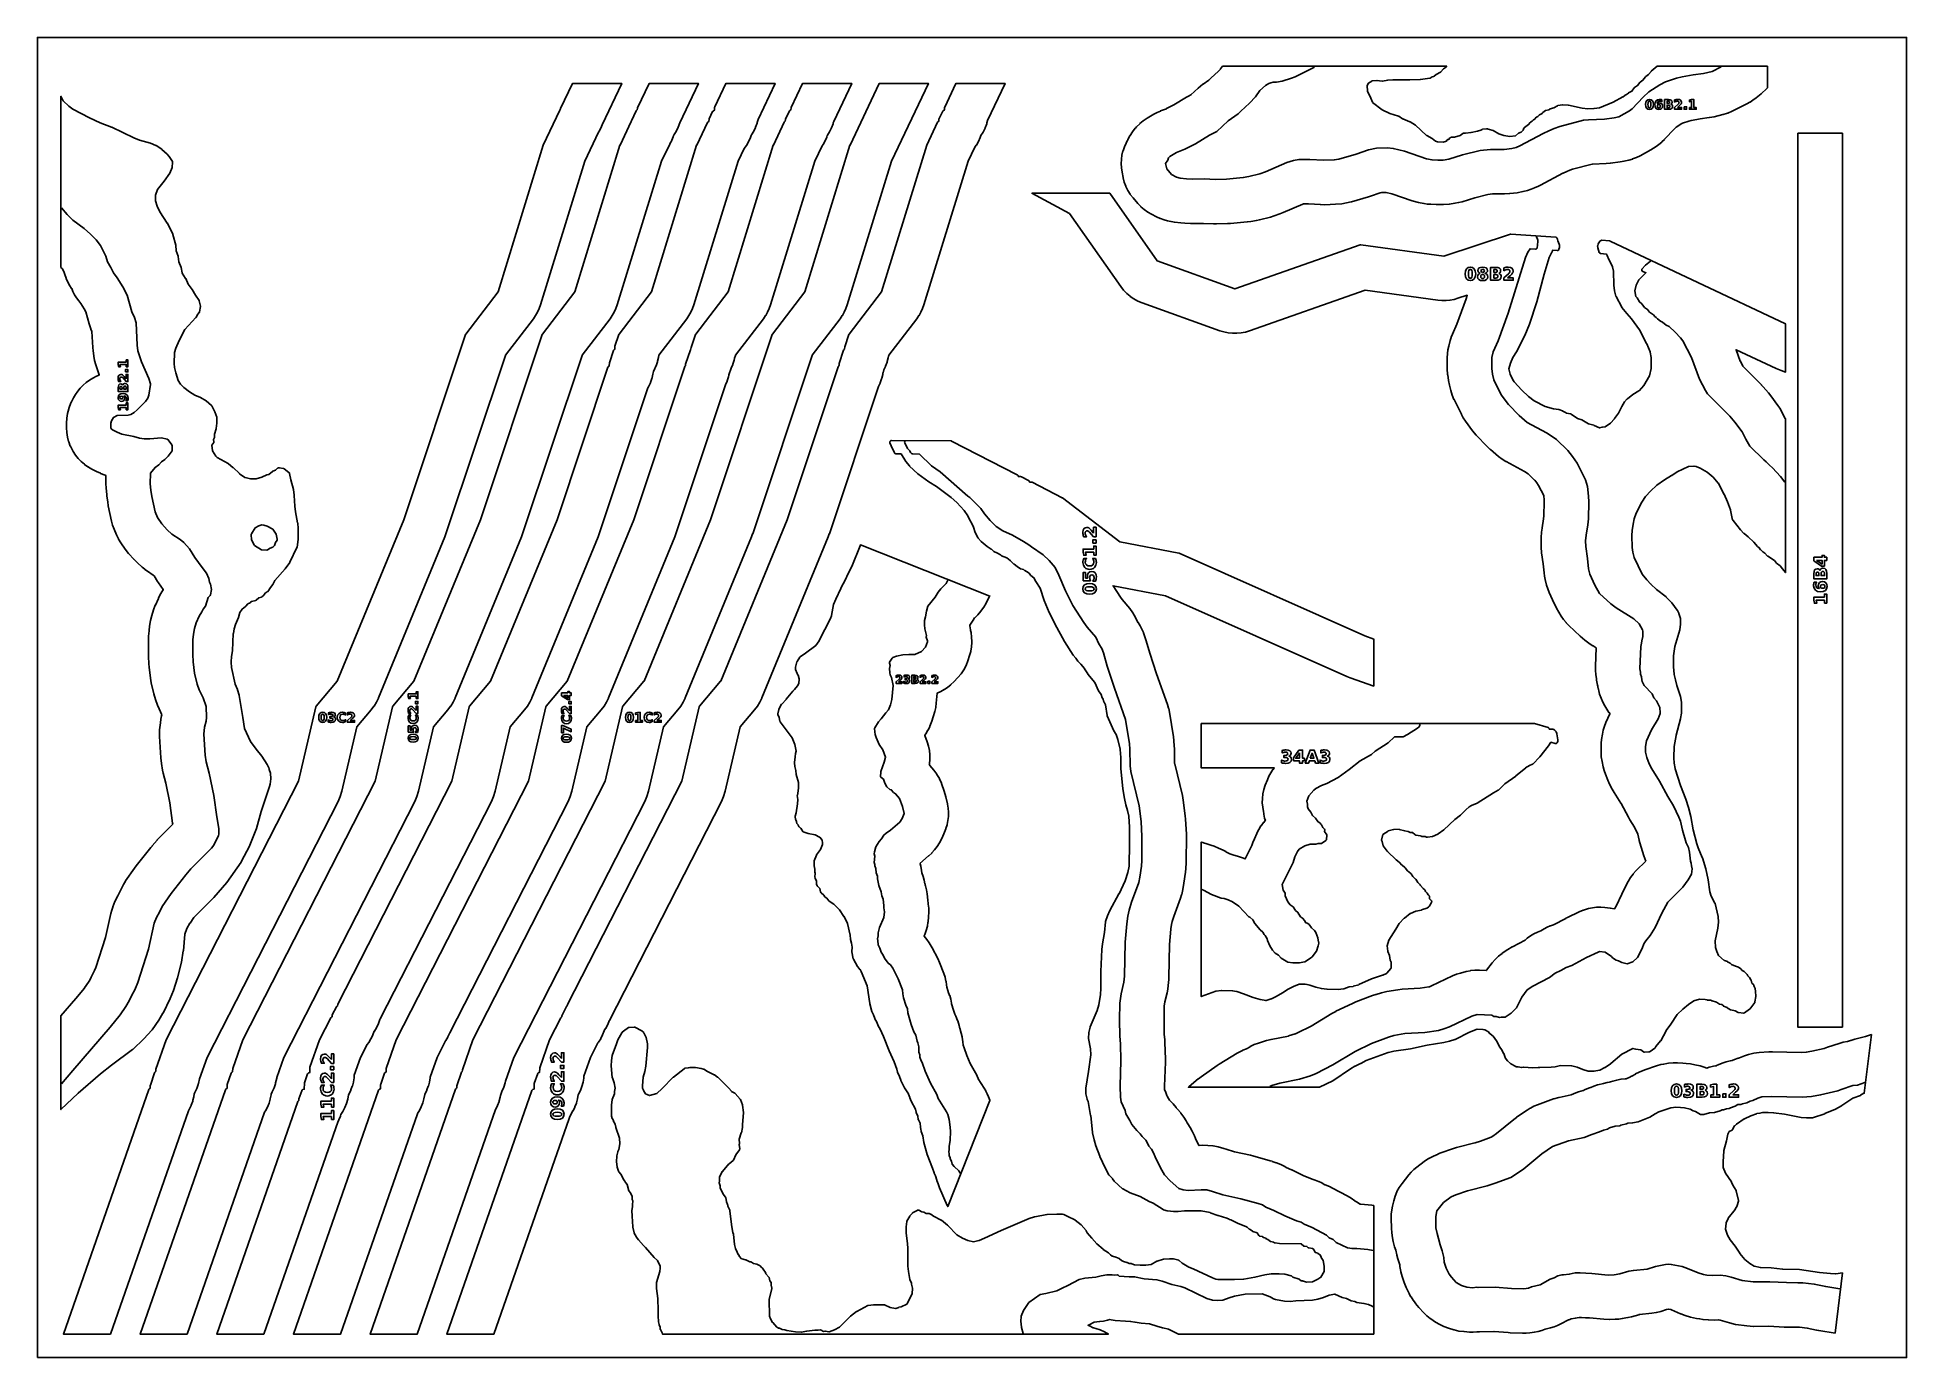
# Model space of a CAD drawing. Header units: millimetres. Extents: x 0 to 841, y 0 to 594.
import ezdxf

# ---------------------------------------------------------------- set-up
doc = ezdxf.new("R2010")
doc.units = ezdxf.units.MM
for name, color, linetype in [('CUT', 1, 'Continuous'), ('ENGRAVE', 5, 'Continuous'), ('SHEET_EDGE_DO_NOT_CUT', 8, 'Continuous')]:
    doc.layers.add(name, color=color, linetype=linetype)

msp = doc.modelspace()

# ---------------------------------------------------------------- linework, layer by layer
at = {"layer": 'CUT'}
for points in [[(634.05, 580.94), (634.02, 580.89), (633.98, 580.85), (633.94, 580.82), (632.67, 579.8), (632.66, 579.79), (632.65, 579.78), (631.5, 578.46), (631.47, 578.42), (631.43, 578.39), (631.39, 578.36), (631.35, 578.34), (629.3, 577.3), (629.29, 577.29), (629.28, 577.28), (628.4, 576.56), (628.37, 576.53), (628.32, 576.5), (628.28, 576.48), (628.23, 576.47), (627.53, 576.25), (627.52, 576.25), (627.51, 576.24), (626.64, 575.71), (626.59, 575.68), (626.54, 575.66), (626.5, 575.65), (626.45, 575.64), (622.27, 575.03), (622.21, 575.03), (617.52, 574.89), (617.5, 574.89), (609.89, 574.95), (609.87, 574.95), (607.6, 574.79), (607.58, 574.79), (605.13, 574.35), (605.08, 574.35), (605.03, 574.35), (604.99, 574.35), (602.71, 574.61), (602.7, 574.62), (602.68, 574.61), (600.47, 574.38), (600.45, 574.38), (600.44, 574.37), (598.91, 573.42), (598.9, 573.41), (598.9, 573.4), (598.32, 572.3), (598.31, 572.29), (598.31, 572.28), (598.49, 569.81), (598.49, 569.79), (598.49, 569.78), (599.99, 566.72), (600.01, 566.66), (600.64, 564.79), (600.65, 564.78), (600.65, 564.77), (605.01, 561.34), (605.02, 561.34), (605.03, 561.33), (608.52, 559.79), (608.54, 559.78), (612.41, 558.55), (612.46, 558.53), (612.5, 558.51), (612.54, 558.49), (614.26, 557.3), (614.28, 557.29), (614.29, 557.29), (617.54, 556.04), (617.58, 556.02), (617.63, 556), (619.98, 554.51), (620.02, 554.48), (620.05, 554.45), (625.06, 549.8), (625.07, 549.79), (625.08, 549.79), (627.48, 548.49), (627.52, 548.47), (627.55, 548.45), (629.04, 547.3), (629.05, 547.29), (629.06, 547.29), (630.01, 547.02), (630.02, 547.02), (630.04, 547.02), (632.53, 546.91), (632.54, 546.91), (632.55, 546.92), (633.95, 547.29), (633.96, 547.29), (633.97, 547.31), (634.18, 547.73), (634.21, 547.77), (634.24, 547.81), (634.27, 547.85), (634.31, 547.88), (634.35, 547.91), (634.39, 547.93), (634.47, 547.98), (634.51, 548), (634.55, 548.01), (634.6, 548.03), (634.64, 548.03), (634.69, 548.04), (635.01, 548.05), (635.02, 548.05), (635.03, 548.06), (635.54, 548.75), (635.57, 548.79), (635.61, 548.83), (635.65, 548.86), (635.75, 548.93), (635.79, 548.96), (635.84, 548.98), (635.89, 549), (635.94, 549.01), (636.09, 549.05), (636.14, 549.05), (636.19, 549.06), (637.51, 549.07), (637.52, 549.07), (637.53, 549.07), (640.12, 549.79), (640.13, 549.79), (640.14, 549.8), (641.36, 550.75), (641.4, 550.78), (641.45, 550.8), (641.5, 550.82), (641.55, 550.84), (641.6, 550.85), (641.65, 550.85), (642.53, 550.88), (642.56, 550.88), (645.03, 551.22), (645.05, 551.23), (647.94, 551.88), (647.95, 551.88), (649.37, 552.29), (649.38, 552.3), (649.39, 552.3), (650.02, 552.6), (650.06, 552.62), (650.11, 552.64), (650.15, 552.65), (650.2, 552.65), (651.99, 552.79), (652.03, 552.8), (652.57, 552.79), (652.62, 552.79), (652.66, 552.78), (652.71, 552.77), (654.92, 552.14), (654.96, 552.13), (655, 552.11), (655.05, 552.08), (657.51, 550.55), (657.52, 550.55), (657.54, 550.54), (659.81, 549.8), (659.82, 549.8), (659.83, 549.79), (662.51, 549.48), (662.52, 549.48), (662.53, 549.48), (665.01, 549.7), (665.02, 549.7), (665.03, 549.71), (666.31, 550.84), (666.35, 550.87), (666.39, 550.9), (666.44, 550.92), (667.51, 551.41), (667.52, 551.41), (667.53, 551.42), (668.5, 552.27), (668.51, 552.28), (668.51, 552.29), (668.83, 553.18), (668.84, 553.22), (668.86, 553.26), (668.89, 553.29), (668.95, 553.39), (668.98, 553.42), (669.01, 553.46), (669.04, 553.49), (669.08, 553.51), (670.92, 554.79), (670.93, 554.79), (670.94, 554.81), (671.56, 555.66), (671.59, 555.7), (671.63, 555.74), (671.67, 555.77), (671.71, 555.8), (672.51, 556.27), (672.52, 556.28), (672.53, 556.29), (672.99, 556.81), (673.02, 556.84), (673.05, 556.87), (673.09, 556.89), (673.13, 556.91), (673.82, 557.29), (673.83, 557.29), (673.84, 557.3), (674.24, 557.91), (674.27, 557.95), (674.3, 557.98), (674.33, 558.01), (674.37, 558.04), (674.41, 558.07), (675.01, 558.4), (675.02, 558.41), (675.03, 558.42), (675.61, 559.07), (675.64, 559.1), (675.68, 559.13), (675.72, 559.16), (675.76, 559.18), (676.96, 559.79), (676.97, 559.79), (676.98, 559.8), (677.21, 560.1), (677.24, 560.13), (677.27, 560.17), (677.31, 560.2), (678.51, 561.05), (678.55, 561.08), (678.6, 561.1), (678.64, 561.12), (678.69, 561.13), (680.01, 561.43), (680.02, 561.43), (680.03, 561.44), (680.53, 561.74), (680.56, 561.76), (680.6, 561.78), (680.64, 561.8), (682.23, 562.29), (682.24, 562.3), (682.26, 562.3), (683.93, 563.25), (683.97, 563.27), (684.01, 563.29), (684.06, 563.3), (684.11, 563.31), (686.19, 563.58), (686.23, 563.58), (686.28, 563.58), (688.76, 563.46), (688.8, 563.46), (688.84, 563.45), (695.03, 562.09), (695.07, 562.08), (697.53, 561.89), (697.55, 561.89), (700.34, 561.94), (700.37, 561.94), (702.84, 562.29), (702.85, 562.29), (702.86, 562.3), (709, 564.8), (709.03, 564.81), (713.37, 567.27), (713.4, 567.29), (714.24, 567.92), (714.28, 567.95), (714.32, 567.97), (714.36, 567.99), (715.01, 568.24), (715.02, 568.25), (715.03, 568.26), (715.82, 568.92), (715.86, 568.96), (715.9, 568.98), (717.39, 569.79), (717.4, 569.79), (717.4, 569.8), (718.4, 571.27), (718.43, 571.31), (718.47, 571.35), (718.51, 571.38), (718.55, 571.41), (719.91, 572.29), (719.92, 572.29), (719.92, 572.3), (720.97, 573.7), (721, 573.73), (721.03, 573.76), (721.07, 573.79), (722.37, 574.79), (722.38, 574.79), (722.38, 574.8), (723.51, 576.26), (723.54, 576.29), (723.57, 576.32), (723.61, 576.35), (724.86, 577.29), (724.87, 577.3), (724.88, 577.31), (726.05, 578.7), (726.08, 578.73), (726.12, 578.76), (728.78, 580.98), (778.35, 580.98), (778.35, 571.29), (778.11, 571.05), (778.1, 571.03), (775.56, 568.62), (775.54, 568.6), (773.34, 566.79), (773.31, 566.77), (771.85, 565.73), (771.83, 565.72), (770.55, 564.88), (770.52, 564.86), (769.18, 564.13), (769.16, 564.12), (762.48, 560.81), (762.46, 560.8), (760.5, 559.95), (760.44, 559.93), (758.4, 559.31), (758.38, 559.3), (754.4, 558.31), (754.37, 558.31), (752.25, 557.9), (752.23, 557.9), (748.12, 557.35), (748.11, 557.34), (744.15, 556.63), (744.13, 556.63), (743.01, 556.35), (742.99, 556.35), (740.11, 555.4), (740.08, 555.39), (739.96, 555.33), (739.93, 555.31), (737.38, 553.64), (737.37, 553.63), (737.36, 553.63), (736.6, 552.93), (736.59, 552.92), (732.11, 548.14), (732.1, 548.13), (730.88, 546.94), (730.84, 546.91), (729.53, 545.83), (729.51, 545.81), (728.35, 544.95), (728.32, 544.93), (725.94, 543.4), (725.91, 543.38), (721.11, 540.76), (721.09, 540.75), (719.47, 539.95), (719.42, 539.93), (717.74, 539.3), (717.7, 539.28), (715.96, 538.8), (715.94, 538.8), (713.9, 538.34), (713.88, 538.33), (712.1, 538.01), (712.07, 538.01), (707.71, 537.43), (707.69, 537.43), (705.88, 537.27), (705.86, 537.27), (699.6, 537.02), (699.58, 537.02), (699.57, 537.02), (690.68, 534.64), (690.67, 534.64), (689.52, 534.26), (689.5, 534.26), (688.17, 533.69), (688.16, 533.69), (686.41, 532.87), (686.4, 532.86), (676.35, 527.58), (676.33, 527.57), (675.35, 527.09), (675.34, 527.08), (673.65, 526.31), (673.63, 526.3), (672.05, 525.66), (672.01, 525.64), (670.39, 525.14), (670.37, 525.14), (668.43, 524.63), (668.4, 524.63), (665.79, 524.13), (665.76, 524.12), (662.42, 523.72), (662.39, 523.72), (660.02, 523.57), (659.99, 523.57), (654.74, 523.57), (654.72, 523.57), (652.64, 523.37), (652.63, 523.37), (652.62, 523.37), (646.7, 521.85), (646.69, 521.85), (640.98, 520.07), (640.96, 520.07), (639.39, 519.65), (639.35, 519.64), (637.76, 519.35), (637.74, 519.35), (635.29, 519.01), (635.26, 519.01), (632.59, 518.82), (632.56, 518.82), (630.06, 518.82), (630.05, 518.82), (629.4, 518.83), (629.39, 518.83), (626.9, 518.91), (626.88, 518.91), (625.39, 519.01), (625.35, 519.02), (623.87, 519.24), (623.85, 519.24), (621.4, 519.7), (621.37, 519.7), (618.61, 520.43), (618.57, 520.44), (609.38, 523.58), (609.36, 523.58), (606.86, 524.21), (606.85, 524.21), (606.84, 524.21), (604.82, 524.16), (604.81, 524.16), (604.8, 524.16), (604.13, 524.02), (604.1, 524.01), (599.74, 522.54), (599.73, 522.53), (598.89, 522.27), (598.88, 522.26), (591.17, 520.04), (591.14, 520.03), (589, 519.54), (588.97, 519.53), (586.87, 519.17), (586.84, 519.17), (584.12, 518.89), (584.09, 518.89), (579.23, 518.73), (579.2, 518.73), (577.29, 518.76), (577.26, 518.77), (571.83, 519.12), (571.82, 519.12), (570.29, 519.13), (570.29, 519.13), (569.74, 519.11), (569.73, 519.11), (569.72, 519.11), (569.32, 518.97), (569.3, 518.97), (560.57, 515.14), (560.55, 515.14), (559.03, 514.55), (559.01, 514.54), (556.5, 513.68), (556.48, 513.67), (554.82, 513.18), (554.8, 513.17), (549.84, 511.95), (549.83, 511.95), (548.46, 511.66), (548.45, 511.66), (545.97, 511.23), (545.95, 511.22), (544.38, 511.02), (544.36, 511.01), (536.86, 510.32), (536.84, 510.32), (535.48, 510.24), (535.46, 510.24), (530.51, 510.13), (530.49, 510.13), (529.21, 510.14), (529.19, 510.14), (524.73, 510.32), (524.72, 510.32), (519.85, 510.25), (519.84, 510.25), (518.83, 510.26), (518.82, 510.26), (516.23, 510.36), (516.21, 510.36), (514.48, 510.5), (514.46, 510.5), (511.62, 510.86), (511.6, 510.86), (510.07, 511.12), (510.03, 511.12), (508.52, 511.5), (508.5, 511.5), (506.95, 511.96), (506.92, 511.96), (505.24, 512.54), (505.19, 512.56), (503.57, 513.28), (503.54, 513.29), (501.31, 514.41), (501.29, 514.42), (499.6, 515.38), (499.56, 515.41), (497.98, 516.52), (497.94, 516.55), (496.47, 517.81), (496.44, 517.85), (495.1, 519.26), (495.08, 519.28), (492.95, 521.76), (492.94, 521.78), (491.71, 523.37), (491.68, 523.41), (490.62, 525.11), (490.6, 525.15), (489.72, 526.95), (489.7, 527), (489.02, 528.88), (489, 528.93), (488.51, 530.88), (488.5, 530.9), (488.01, 533.38), (488.01, 533.4), (487.73, 535.27), (487.72, 535.32), (487.63, 537.19), (487.63, 537.24), (487.71, 539.11), (487.71, 539.16), (487.98, 541.02), (487.98, 541.07), (488.42, 542.89), (488.44, 542.94), (489.05, 544.71), (489.07, 544.76), (489.85, 546.46), (489.87, 546.51), (490.49, 547.57), (490.5, 547.58), (490.5, 547.59), (490.64, 547.94), (490.66, 547.99), (491.57, 549.77), (491.6, 549.82), (492.69, 551.5), (492.72, 551.54), (493.98, 553.11), (494, 553.13), (494.52, 553.72), (494.54, 553.74), (495.95, 555.16), (495.99, 555.2), (497.53, 556.46), (497.57, 556.49), (499.24, 557.6), (499.26, 557.62), (502.32, 559.43), (502.34, 559.44), (503.77, 560.2), (503.8, 560.22), (505.29, 560.87), (505.31, 560.88), (507.99, 561.92), (508.02, 561.93), (511.35, 563.64), (511.37, 563.65), (517.03, 567.07), (517.04, 567.07), (517.9, 567.56), (517.91, 567.57), (518.96, 568.13), (518.97, 568.14), (518.97, 568.14), (522.25, 571.16), (522.28, 571.18), (524.42, 572.9), (524.45, 572.92), (527.11, 574.76), (527.12, 574.77), (527.13, 574.77), (528.15, 575.79), (528.17, 575.81), (531.29, 578.59), (531.31, 578.61), (532.35, 579.75), (532.37, 579.78), (533.21, 580.98), (634.07, 580.98), (634.05, 580.94)], [(50.12, 120.61), (50.14, 120.66), (50.17, 120.71), (50.26, 120.85), (50.29, 120.89), (50.32, 120.93), (50.36, 120.96), (50.39, 120.99), (50.44, 121.02), (50.65, 121.14), (50.66, 121.14), (50.67, 121.15), (50.75, 121.44), (50.75, 121.45), (50.76, 121.46), (50.8, 122.47), (50.8, 122.52), (50.81, 122.57), (50.82, 122.62), (52.76, 128.17), (52.78, 128.22), (52.8, 128.26), (52.87, 128.37), (52.89, 128.41), (52.92, 128.45), (52.96, 128.48), (52.99, 128.52), (53.15, 128.64), (53.16, 128.65), (53.16, 128.66), (53.25, 128.94), (53.25, 128.95), (53.25, 128.97), (53.29, 129.63), (53.3, 129.67), (53.31, 129.72), (53.32, 129.76), (57.91, 142.91), (57.94, 142.97), (117.46, 259.32), (117.47, 259.34), (117.48, 259.35), (125.24, 292.81), (125.25, 292.86), (125.27, 292.9), (125.29, 292.95), (125.37, 293.09), (125.4, 293.13), (125.42, 293.17), (134.92, 304.4), (134.93, 304.41), (134.93, 304.42), (164.84, 376.94), (164.84, 376.96), (192.63, 460.37), (192.65, 460.42), (192.67, 460.47), (192.7, 460.52), (207.25, 479.54), (207.26, 479.55), (207.26, 479.56), (227.61, 545.51), (227.63, 545.57), (235.07, 561.24), (235.1, 561.28), (235.12, 561.32), (235.25, 561.5), (235.26, 561.51), (235.26, 561.52), (235.4, 561.91), (235.42, 561.97), (240.78, 573.26), (262.92, 573.26), (254.06, 554.59), (254.05, 554.57), (253.85, 554), (253.83, 553.94), (252.92, 552.01), (252.89, 551.96), (252.51, 551.34), (252.5, 551.32), (246.31, 538.28), (246.3, 538.25), (226.37, 473.66), (226.37, 473.64), (225.78, 472.01), (225.77, 471.97), (225.04, 470.4), (225.02, 470.36), (224.17, 468.87), (224.14, 468.83), (223.15, 467.41), (223.14, 467.39), (210.58, 450.97), (210.57, 450.96), (210.57, 450.94), (183.82, 370.64), (183.81, 370.62), (183.33, 369.34), (183.33, 369.32), (153.42, 296.8), (153.41, 296.77), (152.54, 294.94), (152.52, 294.89), (151.47, 293.17), (151.44, 293.12), (150.21, 291.51), (150.19, 291.49), (143.68, 283.78), (143.67, 283.77), (143.67, 283.76), (136.96, 254.83), (136.95, 254.8), (136.26, 252.5), (136.24, 252.44), (135.28, 250.24), (135.27, 250.21), (76.36, 135.07), (76.35, 135.04), (72.98, 125.39), (72.97, 125.37), (72.49, 123.29), (72.48, 123.26), (72.4, 122.98), (72.39, 122.95), (71.75, 121.09), (71.73, 121.04), (70.9, 119.27), (70.88, 119.23), (70.75, 119.02), (70.75, 119.01), (70.74, 119), (70.58, 118.53), (70.58, 118.52), (70.57, 118.51), (70.4, 117.42), (70.39, 117.38), (69.99, 115.78), (69.99, 115.76), (69.91, 115.48), (69.9, 115.45), (69.23, 113.54), (69.21, 113.49), (68.35, 111.67), (68.33, 111.63), (67.96, 111.02), (67.95, 111.01), (67.95, 111), (32.88, 10.62), (11.7, 10.62), (50.12, 120.61)], [(84.57, 120.46), (84.59, 120.5), (84.61, 120.55), (84.64, 120.59), (84.76, 120.76), (84.79, 120.8), (84.83, 120.83), (84.86, 120.86), (84.9, 120.89), (84.94, 120.91), (84.98, 120.93), (85.25, 121.04), (85.26, 121.05), (85.26, 121.06), (85.34, 121.35), (85.35, 121.36), (85.35, 121.37), (85.39, 122.73), (85.39, 122.78), (85.4, 122.83), (85.42, 122.88), (87.23, 128.05), (87.25, 128.11), (87.27, 128.16), (87.31, 128.2), (87.41, 128.33), (87.44, 128.36), (87.47, 128.39), (87.51, 128.42), (87.54, 128.44), (87.58, 128.47), (87.75, 128.54), (87.76, 128.55), (87.76, 128.56), (87.84, 128.84), (87.84, 128.86), (87.85, 128.87), (87.88, 129.88), (87.89, 129.93), (87.9, 129.98), (87.91, 130.03), (92.41, 142.91), (92.44, 142.97), (151.96, 259.32), (151.97, 259.34), (151.98, 259.35), (159.74, 292.81), (159.75, 292.86), (159.77, 292.9), (159.79, 292.95), (159.87, 293.09), (159.9, 293.13), (159.92, 293.17), (169.42, 304.4), (169.43, 304.41), (169.43, 304.42), (199.34, 376.94), (199.34, 376.96), (227.13, 460.37), (227.15, 460.42), (227.17, 460.47), (227.2, 460.52), (241.75, 479.54), (241.76, 479.55), (241.76, 479.56), (262.11, 545.51), (262.13, 545.57), (267.16, 556.16), (267.18, 556.2), (267.21, 556.24), (267.35, 556.43), (267.35, 556.44), (267.36, 556.45), (269.46, 561.01), (269.48, 561.05), (269.51, 561.08), (269.53, 561.12), (269.56, 561.15), (269.84, 561.43), (269.85, 561.44), (269.85, 561.45), (270.01, 562.13), (270.02, 562.18), (270.05, 562.23), (275.28, 573.26), (297.42, 573.26), (289.02, 555.57), (289.02, 555.56), (289.01, 555.55), (289.01, 555.54), (289, 555.49), (288.3, 553.59), (288.28, 553.54), (287.39, 551.72), (287.37, 551.68), (286.56, 550.38), (286.55, 550.36), (286.22, 549.67), (286.21, 549.64), (286.12, 549.37), (286.1, 549.33), (285.42, 547.72), (285.4, 547.68), (284.57, 546.15), (284.55, 546.11), (284.49, 546.03), (284.48, 546), (280.81, 538.28), (280.8, 538.25), (260.87, 473.66), (260.87, 473.64), (260.28, 472.01), (260.27, 471.97), (259.54, 470.4), (259.52, 470.36), (258.67, 468.87), (258.64, 468.83), (257.65, 467.41), (257.64, 467.39), (245.08, 450.97), (245.07, 450.96), (245.07, 450.94), (218.32, 370.64), (218.31, 370.62), (217.83, 369.34), (217.83, 369.32), (187.92, 296.8), (187.91, 296.77), (187.04, 294.94), (187.02, 294.89), (185.97, 293.17), (185.94, 293.12), (184.71, 291.51), (184.69, 291.49), (178.18, 283.78), (178.17, 283.77), (178.17, 283.76), (171.46, 254.83), (171.45, 254.8), (170.76, 252.5), (170.74, 252.44), (169.78, 250.24), (169.77, 250.21), (110.86, 135.07), (110.85, 135.04), (107.68, 125.99), (107.68, 125.97), (107.68, 125.96), (107.67, 125.86), (107.66, 125.8), (107.19, 123.58), (107.18, 123.55), (107.11, 123.26), (107.1, 123.24), (106.49, 121.38), (106.48, 121.34), (105.69, 119.56), (105.67, 119.52), (105.15, 118.59), (105.14, 118.58), (105.14, 118.57), (105.12, 118.28), (105.11, 118.23), (104.76, 116.38), (104.75, 116.33), (104.23, 114.53), (104.21, 114.48), (103.52, 112.74), (103.5, 112.69), (102.64, 111.02), (102.61, 110.98), (102.25, 110.41), (102.24, 110.4), (102.24, 110.39), (67.38, 10.62), (46.2, 10.62), (84.57, 120.46)], [(117.25, 115.26), (117.27, 115.31), (117.3, 115.36), (117.33, 115.41), (117.59, 115.72), (117.59, 115.73), (117.59, 115.74), (117.64, 116.31), (117.64, 116.35), (117.65, 116.4), (117.66, 116.44), (118.93, 120.06), (118.95, 120.11), (118.97, 120.15), (119.04, 120.28), (119.07, 120.32), (119.1, 120.35), (119.13, 120.39), (119.17, 120.42), (119.24, 120.48), (119.28, 120.5), (119.33, 120.53), (119.37, 120.55), (119.42, 120.56), (120.07, 120.73), (120.08, 120.73), (120.08, 120.75), (120.14, 123.46), (120.15, 123.52), (120.16, 123.57), (120.17, 123.62), (121.58, 127.63), (121.6, 127.68), (121.62, 127.73), (121.66, 127.77), (121.69, 127.81), (121.86, 127.99), (121.9, 128.02), (121.94, 128.05), (121.98, 128.07), (122.02, 128.09), (122.06, 128.11), (122.11, 128.12), (122.56, 128.23), (122.57, 128.24), (122.57, 128.25), (122.63, 130.57), (122.63, 130.62), (122.64, 130.67), (122.65, 130.72), (126.91, 142.91), (126.94, 142.97), (131.96, 152.81), (131.99, 152.86), (132.03, 152.9), (132.14, 153.03), (132.17, 153.07), (132.21, 153.1), (132.25, 153.13), (132.29, 153.15), (132.33, 153.17), (132.55, 153.26), (132.56, 153.26), (132.56, 153.27), (132.57, 153.82), (132.58, 153.87), (132.58, 153.91), (132.59, 153.96), (132.64, 154.11), (132.65, 154.15), (132.67, 154.2), (134.57, 157.88), (134.59, 157.93), (134.62, 157.97), (134.65, 158), (134.74, 158.1), (134.77, 158.13), (134.81, 158.16), (134.85, 158.18), (134.89, 158.2), (135.03, 158.27), (135.04, 158.27), (135.04, 158.28), (135.11, 158.9), (135.12, 158.94), (135.13, 158.99), (135.15, 159.03), (135.17, 159.07), (186.46, 259.32), (186.47, 259.34), (186.48, 259.35), (194.24, 292.81), (194.25, 292.86), (194.27, 292.9), (194.29, 292.95), (194.37, 293.09), (194.4, 293.13), (194.42, 293.17), (203.92, 304.4), (203.93, 304.41), (203.93, 304.42), (233.84, 376.94), (233.84, 376.96), (256.69, 445.56), (256.71, 445.61), (256.74, 445.66), (256.83, 445.81), (256.85, 445.85), (256.89, 445.88), (256.92, 445.92), (256.96, 445.95), (257, 445.97), (257.19, 446.09), (257.2, 446.1), (257.21, 446.11), (257.29, 446.4), (257.3, 446.41), (257.3, 446.42), (257.33, 447.43), (257.34, 447.48), (257.35, 447.53), (257.36, 447.57), (259.19, 453.06), (259.21, 453.12), (259.24, 453.17), (259.33, 453.31), (259.35, 453.35), (259.38, 453.39), (259.42, 453.42), (259.46, 453.45), (259.5, 453.48), (259.69, 453.59), (259.7, 453.6), (259.71, 453.61), (259.79, 453.9), (259.79, 453.91), (259.8, 453.92), (259.83, 454.93), (259.84, 454.98), (259.84, 455.03), (259.86, 455.07), (261.63, 460.37), (261.65, 460.42), (261.67, 460.47), (261.7, 460.52), (276.25, 479.54), (276.26, 479.55), (276.26, 479.56), (296.61, 545.51), (296.63, 545.57), (301.43, 555.67), (301.45, 555.71), (301.47, 555.74), (301.49, 555.77), (301.61, 555.91), (301.64, 555.95), (301.68, 555.98), (301.71, 556.01), (301.75, 556.03), (301.8, 556.05), (302.11, 556.19), (302.12, 556.2), (302.12, 556.21), (302.2, 557.21), (302.2, 557.25), (302.21, 557.3), (302.23, 557.34), (302.24, 557.38), (303.76, 560.59), (303.78, 560.63), (303.81, 560.67), (303.84, 560.7), (304, 560.88), (304.04, 560.92), (304.08, 560.96), (304.13, 560.98), (304.18, 561.01), (304.6, 561.19), (304.61, 561.2), (304.61, 561.21), (304.7, 561.49), (304.7, 561.5), (304.7, 561.51), (304.7, 562.4), (304.71, 562.44), (304.71, 562.48), (304.72, 562.53), (304.76, 562.67), (304.78, 562.72), (304.79, 562.76), (309.78, 573.26), (331.92, 573.26), (324.25, 557.11), (324.25, 557.1), (324.24, 557.08), (323.89, 555.69), (323.89, 555.66), (323.8, 555.38), (323.79, 555.36), (323.16, 553.57), (323.14, 553.52), (322.34, 551.81), (322.31, 551.77), (321.35, 550.14), (321.32, 550.1), (321.12, 549.82), (321.11, 549.81), (321.11, 549.8), (320.82, 548.93), (320.8, 548.88), (320, 547.1), (319.98, 547.05), (319, 545.36), (318.98, 545.32), (318.02, 543.98), (318.01, 543.97), (318.01, 543.96), (315.31, 538.28), (315.3, 538.25), (295.37, 473.66), (295.37, 473.64), (294.78, 472.01), (294.77, 471.97), (294.04, 470.4), (294.02, 470.36), (293.17, 468.87), (293.14, 468.83), (292.15, 467.41), (292.14, 467.39), (279.63, 451.03), (279.62, 451.02), (279.62, 451.01), (279.46, 450), (279.45, 449.96), (279.07, 448.39), (279.07, 448.37), (278.99, 448.08), (278.98, 448.06), (278.34, 446.17), (278.32, 446.12), (277.49, 444.32), (277.47, 444.28), (277.18, 443.8), (277.18, 443.79), (277.17, 443.78), (277.15, 443.7), (277.15, 443.69), (277.15, 443.68), (276.96, 442.5), (276.95, 442.46), (276.58, 440.9), (276.57, 440.88), (276.49, 440.59), (276.48, 440.56), (275.84, 438.68), (275.82, 438.63), (274.99, 436.83), (274.97, 436.78), (274.69, 436.3), (274.68, 436.29), (274.68, 436.28), (252.82, 370.64), (252.81, 370.62), (252.33, 369.34), (252.33, 369.32), (222.42, 296.8), (222.41, 296.77), (221.54, 294.94), (221.52, 294.89), (220.47, 293.17), (220.44, 293.12), (219.21, 291.51), (219.19, 291.49), (212.68, 283.78), (212.67, 283.77), (212.67, 283.76), (205.96, 254.83), (205.95, 254.8), (205.26, 252.5), (205.24, 252.44), (204.28, 250.24), (204.27, 250.21), (154.22, 152.39), (154.21, 152.38), (154.21, 152.37), (154.14, 152.11), (154.12, 152.07), (153.44, 150.26), (153.42, 150.21), (152.56, 148.48), (152.54, 148.44), (151.6, 146.94), (151.6, 146.93), (151.59, 146.92), (150.97, 145.28), (150.95, 145.23), (150.11, 143.52), (150.09, 143.47), (149.08, 141.85), (149.05, 141.81), (148.32, 140.86), (148.31, 140.85), (148.31, 140.84), (145.36, 135.07), (145.35, 135.04), (142.58, 127.13), (142.58, 127.12), (142.58, 127.11), (142.5, 125.9), (142.49, 125.85), (142.19, 124.03), (142.18, 123.99), (141.71, 122.2), (141.7, 122.16), (141.06, 120.42), (141.04, 120.38), (140.25, 118.72), (140.22, 118.67), (140, 118.3), (139.99, 118.29), (139.99, 118.28), (139.99, 118.25), (139.65, 116.32), (139.64, 116.27), (139.12, 114.39), (139.1, 114.34), (138.39, 112.52), (138.37, 112.47), (137.49, 110.73), (137.46, 110.69), (136.6, 109.35), (136.59, 109.34), (136.59, 109.33), (136.41, 108.74), (136.39, 108.69), (135.62, 106.91), (135.6, 106.87), (135.34, 106.4), (135.34, 106.39), (135.34, 106.38), (101.88, 10.62), (80.7, 10.62), (117.25, 115.26)], [(153.52, 120.31), (153.54, 120.36), (153.57, 120.41), (153.6, 120.46), (153.76, 120.67), (153.8, 120.7), (153.83, 120.73), (153.87, 120.76), (153.91, 120.79), (153.95, 120.81), (154, 120.83), (154.35, 120.94), (154.36, 120.95), (154.36, 120.96), (154.43, 122.86), (154.43, 122.91), (154.44, 122.95), (154.46, 123), (156.18, 127.92), (156.2, 127.97), (156.23, 128.02), (156.26, 128.07), (156.35, 128.18), (156.39, 128.22), (156.42, 128.25), (156.47, 128.28), (156.51, 128.31), (156.56, 128.33), (156.83, 128.44), (156.84, 128.45), (156.85, 128.46), (156.9, 129.93), (156.91, 129.98), (156.92, 130.03), (156.93, 130.08), (161.41, 142.91), (161.44, 142.97), (220.96, 259.32), (220.97, 259.34), (220.98, 259.35), (228.74, 292.81), (228.75, 292.86), (228.77, 292.9), (228.79, 292.95), (228.87, 293.09), (228.9, 293.13), (228.92, 293.17), (238.42, 304.4), (238.43, 304.41), (238.43, 304.42), (268.34, 376.94), (268.34, 376.96), (291.3, 445.9), (291.32, 445.96), (291.35, 446.01), (291.53, 446.28), (291.53, 446.29), (291.53, 446.3), (291.66, 446.95), (291.67, 447.02), (293.8, 453.4), (293.82, 453.46), (293.85, 453.51), (294.03, 453.78), (294.03, 453.79), (294.03, 453.81), (294.16, 454.46), (294.17, 454.52), (296.13, 460.37), (296.15, 460.42), (296.17, 460.47), (296.2, 460.52), (310.75, 479.54), (310.76, 479.55), (310.76, 479.56), (331.11, 545.51), (331.13, 545.57), (336.05, 555.92), (336.08, 555.97), (336.11, 556.02), (336.15, 556.06), (336.43, 556.35), (336.44, 556.36), (336.44, 556.37), (336.6, 557.06), (336.61, 557.11), (336.63, 557.16), (338.41, 560.89), (338.44, 560.94), (338.47, 560.99), (338.59, 561.13), (338.62, 561.17), (338.66, 561.21), (338.7, 561.24), (338.75, 561.27), (338.92, 561.35), (338.93, 561.36), (338.94, 561.37), (339.09, 562.3), (339.1, 562.34), (339.12, 562.38), (339.14, 562.43), (344.28, 573.26), (366.42, 573.26), (358.27, 556.1), (358.27, 556.09), (358.27, 556.08), (358.11, 555.5), (358.11, 555.47), (358.02, 555.19), (358.01, 555.17), (357.31, 553.33), (357.29, 553.28), (356.41, 551.53), (356.39, 551.48), (355.42, 549.95), (355.42, 549.94), (355.41, 549.93), (355.18, 549.22), (355.16, 549.18), (354.43, 547.5), (354.41, 547.46), (353.53, 545.86), (353.5, 545.82), (353.14, 545.28), (353.13, 545.27), (353.13, 545.26), (349.81, 538.28), (349.8, 538.25), (329.87, 473.66), (329.87, 473.64), (329.28, 472.01), (329.27, 471.97), (328.54, 470.4), (328.52, 470.36), (327.67, 468.87), (327.64, 468.83), (326.65, 467.41), (326.64, 467.39), (314.07, 450.96), (314.07, 450.95), (314.06, 450.94), (313.62, 449.61), (313.61, 449.58), (313.45, 448.81), (313.44, 448.76), (312.87, 446.93), (312.86, 446.88), (312.14, 445.18), (312.14, 445.16), (311.12, 442.1), (311.11, 442.08), (310.95, 441.29), (310.94, 441.24), (310.37, 439.42), (310.36, 439.37), (309.65, 437.68), (309.64, 437.67), (287.32, 370.64), (287.31, 370.62), (286.83, 369.34), (286.83, 369.32), (256.92, 296.8), (256.91, 296.77), (256.04, 294.94), (256.02, 294.89), (254.97, 293.17), (254.94, 293.12), (253.71, 291.51), (253.69, 291.49), (247.18, 283.78), (247.17, 283.77), (247.17, 283.76), (240.46, 254.83), (240.45, 254.8), (239.76, 252.5), (239.74, 252.44), (238.78, 250.24), (238.77, 250.21), (185.54, 146.18), (185.53, 146.15), (185.45, 145.93), (185.43, 145.89), (184.68, 144.26), (184.66, 144.22), (183.77, 142.68), (183.75, 142.64), (183.68, 142.54), (183.66, 142.51), (179.86, 135.07), (179.85, 135.04), (176.77, 126.24), (176.77, 126.23), (176.77, 126.22), (176.74, 125.86), (176.73, 125.81), (176.41, 124), (176.4, 123.95), (175.91, 122.18), (175.89, 122.13), (175.24, 120.41), (175.22, 120.37), (174.4, 118.71), (174.38, 118.67), (174.27, 118.49), (174.26, 118.48), (174.26, 118.47), (174.25, 118.36), (174.25, 118.32), (173.92, 116.5), (173.91, 116.45), (173.42, 114.67), (173.4, 114.62), (172.74, 112.9), (172.73, 112.85), (171.9, 111.2), (171.88, 111.15), (171.02, 109.77), (171.02, 109.76), (171.01, 109.74), (136.38, 10.62), (115.2, 10.62), (153.52, 120.31)], [(188.18, 120.77), (188.19, 120.81), (188.22, 120.85), (188.28, 120.97), (188.31, 121.01), (188.34, 121.05), (188.37, 121.08), (188.41, 121.11), (188.56, 121.23), (188.57, 121.24), (188.57, 121.25), (188.66, 121.53), (188.66, 121.54), (188.66, 121.55), (188.7, 122.22), (188.71, 122.26), (188.72, 122.31), (188.73, 122.35), (190.83, 128.36), (190.85, 128.4), (190.86, 128.44), (190.89, 128.48), (191.06, 128.73), (191.06, 128.74), (191.07, 128.75), (191.2, 129.4), (191.22, 129.47), (195.91, 142.91), (195.94, 142.97), (255.46, 259.32), (255.47, 259.34), (255.48, 259.35), (263.24, 292.81), (263.25, 292.86), (263.27, 292.9), (263.29, 292.95), (263.37, 293.09), (263.4, 293.13), (263.42, 293.17), (272.92, 304.4), (272.93, 304.41), (272.93, 304.42), (302.84, 376.94), (302.84, 376.96), (330.63, 460.37), (330.65, 460.42), (330.67, 460.47), (330.7, 460.52), (345.25, 479.54), (345.26, 479.55), (345.26, 479.56), (365.61, 545.51), (365.63, 545.57), (378.78, 573.26), (400.92, 573.26), (384.31, 538.28), (384.3, 538.25), (364.37, 473.66), (364.37, 473.64), (363.78, 472.01), (363.77, 471.97), (363.04, 470.4), (363.02, 470.36), (362.17, 468.87), (362.14, 468.83), (361.15, 467.41), (361.14, 467.39), (348.58, 450.97), (348.57, 450.96), (348.57, 450.94), (321.82, 370.64), (321.81, 370.62), (321.33, 369.34), (321.33, 369.32), (291.42, 296.8), (291.41, 296.77), (290.54, 294.94), (290.52, 294.89), (289.47, 293.17), (289.44, 293.12), (288.21, 291.51), (288.19, 291.49), (281.68, 283.78), (281.67, 283.77), (281.67, 283.76), (274.96, 254.83), (274.95, 254.8), (274.26, 252.5), (274.24, 252.44), (273.28, 250.24), (273.27, 250.21), (214.36, 135.07), (214.35, 135.04), (210.61, 124.34), (210.6, 124.31), (210.45, 123.61), (210.44, 123.56), (209.84, 121.67), (209.82, 121.62), (209.02, 119.8), (209.02, 119.78), (208.38, 117.94), (208.37, 117.93), (208.37, 117.92), (208.25, 117.22), (208.24, 117.18), (207.81, 115.57), (207.8, 115.55), (207.72, 115.26), (207.71, 115.24), (207.03, 113.38), (207.01, 113.33), (206.16, 111.59), (206.15, 111.57), (170.88, 10.62), (149.7, 10.62), (188.18, 120.77)], [(222.47, 120.17), (222.49, 120.22), (222.52, 120.27), (222.55, 120.32), (222.71, 120.52), (222.75, 120.56), (222.78, 120.59), (222.82, 120.62), (222.86, 120.65), (222.91, 120.67), (222.96, 120.69), (223.46, 120.84), (223.47, 120.84), (223.47, 120.85), (223.54, 123.16), (223.54, 123.22), (223.55, 123.27), (223.57, 123.31), (225.13, 127.77), (225.15, 127.82), (225.17, 127.86), (225.2, 127.9), (225.23, 127.94), (225.35, 128.08), (225.39, 128.12), (225.42, 128.15), (225.46, 128.17), (225.5, 128.2), (225.54, 128.22), (225.58, 128.23), (225.95, 128.34), (225.96, 128.34), (225.96, 128.35), (226.02, 130.26), (226.02, 130.31), (226.03, 130.36), (226.04, 130.41), (230.41, 142.91), (230.44, 142.97), (235.53, 152.93), (235.55, 152.97), (235.57, 153.01), (235.6, 153.04), (235.64, 153.07), (235.95, 153.36), (235.96, 153.37), (235.96, 153.38), (236.03, 153.86), (236.04, 153.92), (236.06, 153.97), (236.08, 154.02), (238.13, 158.02), (238.15, 158.06), (238.18, 158.1), (238.21, 158.13), (238.42, 158.37), (238.43, 158.38), (238.43, 158.39), (238.5, 158.7), (238.51, 158.74), (238.52, 158.79), (238.54, 158.83), (289.96, 259.32), (289.97, 259.34), (289.98, 259.35), (297.74, 292.81), (297.75, 292.86), (297.77, 292.9), (297.79, 292.95), (297.87, 293.09), (297.9, 293.13), (297.92, 293.17), (307.42, 304.4), (307.43, 304.41), (307.43, 304.42), (337.34, 376.94), (337.34, 376.96), (360.24, 445.72), (360.26, 445.76), (360.28, 445.8), (360.35, 445.92), (360.37, 445.96), (360.4, 446), (360.43, 446.04), (360.47, 446.07), (360.61, 446.18), (360.61, 446.19), (360.62, 446.2), (360.71, 446.48), (360.71, 446.49), (360.71, 446.5), (360.75, 447.18), (360.75, 447.22), (360.76, 447.27), (360.77, 447.31), (362.74, 453.22), (362.76, 453.26), (362.78, 453.31), (362.84, 453.43), (362.87, 453.47), (362.9, 453.5), (362.93, 453.54), (362.97, 453.57), (363.11, 453.68), (363.11, 453.69), (363.12, 453.7), (363.21, 453.98), (363.21, 453.99), (363.21, 454), (363.24, 454.68), (363.25, 454.72), (363.26, 454.77), (363.27, 454.81), (365.13, 460.37), (365.15, 460.42), (365.17, 460.47), (365.2, 460.52), (379.75, 479.54), (379.76, 479.55), (379.76, 479.56), (400.11, 545.51), (400.13, 545.57), (405, 555.82), (405.02, 555.86), (405.05, 555.9), (405.13, 556.01), (405.16, 556.05), (405.2, 556.09), (405.24, 556.12), (405.29, 556.15), (405.51, 556.27), (405.52, 556.28), (405.53, 556.29), (405.59, 556.99), (405.6, 557.03), (405.61, 557.08), (405.62, 557.12), (405.64, 557.16), (407.34, 560.74), (407.37, 560.8), (407.4, 560.84), (407.51, 560.98), (407.54, 561.02), (407.58, 561.05), (407.61, 561.08), (407.65, 561.1), (407.69, 561.12), (408.01, 561.27), (408.02, 561.28), (408.02, 561.29), (408.11, 561.57), (408.12, 561.58), (408.12, 561.59), (408.12, 562.22), (408.12, 562.26), (408.13, 562.31), (408.14, 562.35), (408.18, 562.5), (408.19, 562.54), (408.21, 562.58), (413.28, 573.26), (435.42, 573.26), (427.52, 556.63), (427.52, 556.62), (427.52, 556.61), (427.22, 555.48), (427.21, 555.46), (427.13, 555.18), (427.12, 555.16), (426.41, 553.27), (426.39, 553.22), (425.49, 551.43), (425.46, 551.38), (424.52, 549.89), (424.51, 549.88), (424.51, 549.86), (424.2, 548.96), (424.18, 548.91), (423.41, 547.2), (423.39, 547.16), (422.46, 545.53), (422.44, 545.49), (421.82, 544.61), (421.81, 544.6), (421.81, 544.59), (418.81, 538.28), (418.8, 538.25), (398.87, 473.66), (398.87, 473.64), (398.28, 472.01), (398.27, 471.97), (397.54, 470.4), (397.52, 470.36), (396.67, 468.87), (396.64, 468.83), (395.65, 467.41), (395.64, 467.39), (383.07, 450.96), (383.07, 450.95), (383.06, 450.94), (382.96, 450.63), (382.96, 450.62), (382.95, 450.61), (382.82, 449.81), (382.81, 449.77), (382.4, 448.19), (382.4, 448.17), (382.31, 447.88), (382.3, 447.86), (381.65, 446.02), (381.63, 445.97), (380.88, 444.4), (380.87, 444.37), (380.46, 443.13), (380.46, 443.12), (380.45, 443.11), (380.32, 442.32), (380.31, 442.28), (379.91, 440.7), (379.9, 440.68), (379.82, 440.39), (379.81, 440.37), (379.15, 438.53), (379.13, 438.48), (378.39, 436.9), (378.38, 436.87), (356.32, 370.64), (356.31, 370.62), (355.83, 369.34), (355.83, 369.32), (325.92, 296.8), (325.91, 296.77), (325.04, 294.94), (325.02, 294.89), (323.97, 293.17), (323.94, 293.12), (322.71, 291.51), (322.69, 291.49), (316.18, 283.78), (316.17, 283.77), (316.17, 283.76), (309.46, 254.83), (309.45, 254.8), (308.76, 252.5), (308.74, 252.44), (307.78, 250.24), (307.77, 250.21), (257.33, 151.64), (257.33, 151.63), (257.32, 151.62), (257.32, 151.59), (257.3, 151.55), (256.59, 149.82), (256.57, 149.78), (255.69, 148.13), (255.67, 148.09), (255.03, 147.12), (255.02, 147.11), (255.01, 147.09), (255.01, 147.09), (255, 147.06), (254.33, 145.29), (254.31, 145.24), (253.46, 143.55), (253.44, 143.5), (252.43, 141.9), (252.4, 141.86), (252.19, 141.59), (252.19, 141.58), (252.18, 141.57), (248.86, 135.07), (248.85, 135.04), (245.93, 126.69), (245.93, 126.68), (245.93, 126.67), (245.86, 125.84), (245.86, 125.79), (245.53, 123.92), (245.52, 123.87), (245.01, 122.04), (245, 121.99), (244.31, 120.21), (244.29, 120.17), (243.44, 118.47), (243.41, 118.43), (243.38, 118.38), (243.38, 118.37), (243.37, 118.35), (243.37, 118.35), (243.37, 118.31), (243.05, 116.45), (243.04, 116.4), (242.54, 114.59), (242.52, 114.54), (241.85, 112.78), (241.83, 112.73), (240.99, 111.05), (240.97, 111), (240, 109.45), (239.99, 109.44), (239.99, 109.43), (239.47, 108.02), (239.45, 107.98), (239.25, 107.55), (239.23, 107.52), (205.38, 10.62), (184.2, 10.62), (222.47, 120.17)], [(11.66, 565.51), (11.66, 565.5), (11.67, 565.49), (14.11, 563.01), (14.12, 563), (14.13, 562.99), (15.91, 561.65), (15.92, 561.65), (15.93, 561.64), (23.39, 557.77), (23.41, 557.77), (28.31, 555.59), (28.32, 555.58), (33.42, 553.61), (33.45, 553.59), (43.41, 548.77), (43.42, 548.76), (45.92, 547.73), (45.95, 547.72), (50.87, 546.44), (50.91, 546.43), (50.94, 546.41), (53.3, 545.41), (53.34, 545.38), (53.38, 545.36), (55.92, 543.64), (55.97, 543.59), (58.37, 541.42), (58.4, 541.39), (59.2, 540.53), (59.23, 540.5), (59.26, 540.46), (60.76, 538.19), (60.78, 538.15), (60.8, 538.11), (60.82, 538.07), (60.83, 538.03), (60.84, 537.98), (60.86, 537.79), (60.87, 537.74), (60.87, 537.7), (60.86, 537.66), (60.61, 535.56), (60.6, 535.5), (60.58, 535.44), (59.64, 532.98), (59.61, 532.92), (59.58, 532.87), (57.11, 529.28), (57.09, 529.25), (54.01, 525.51), (54, 525.5), (54, 525.49), (53.19, 523.01), (53.18, 523), (53.18, 522.99), (53.08, 520.51), (53.08, 520.5), (53.09, 520.48), (53.86, 518.01), (53.86, 518), (53.87, 517.99), (55.13, 515.53), (55.15, 515.5), (58.45, 510.48), (58.48, 510.42), (60.98, 505.45), (61, 505.4), (61.01, 505.35), (62.24, 500.54), (62.25, 500.5), (62.25, 500.45), (62.43, 498.01), (62.43, 498), (62.44, 497.99), (63.3, 495.54), (63.31, 495.5), (63.32, 495.45), (63.7, 493.01), (63.7, 493), (63.71, 492.99), (64.68, 490.54), (64.7, 490.5), (64.71, 490.45), (65.13, 488.01), (65.14, 488), (65.14, 487.99), (66.7, 485.57), (66.74, 485.51), (67.89, 483.01), (67.89, 483), (67.9, 482.99), (69.63, 480.55), (69.66, 480.51), (71.08, 477.99), (71.1, 477.97), (72.77, 475.65), (72.79, 475.61), (72.82, 475.56), (72.84, 475.51), (72.85, 475.46), (73.33, 473.12), (73.34, 473.07), (73.34, 473.01), (73.34, 472.95), (73.01, 470.58), (73, 470.53), (72.98, 470.48), (72.96, 470.43), (72.94, 470.38), (72.9, 470.34), (72.1, 469.32), (72.09, 469.31), (72.09, 469.3), (71.4, 468.03), (71.36, 467.98), (71.33, 467.93), (66.39, 462.53), (66.38, 462.52), (66.38, 462.51), (63.8, 457.63), (63.8, 457.62), (62.25, 454.15), (62.24, 454.11), (61.7, 452.22), (61.7, 452.21), (61.7, 452.2), (61.58, 447.32), (61.58, 447.3), (61.73, 445.49), (61.74, 445.46), (62.24, 443.04), (62.25, 443.01), (63.4, 439.61), (63.4, 439.6), (63.41, 439.59), (64.43, 438.01), (64.44, 438), (64.44, 437.99), (65.88, 436.5), (65.9, 436.48), (68.4, 434.48), (68.41, 434.48), (68.42, 434.47), (70.88, 433.08), (70.9, 433.07), (73.37, 432.04), (73.41, 432.02), (73.44, 432), (75.92, 430.46), (75.95, 430.43), (75.99, 430.41), (78.34, 428.32), (78.38, 428.28), (78.41, 428.23), (78.44, 428.18), (79.87, 425.58), (79.89, 425.55), (79.91, 425.51), (80.78, 423.08), (80.79, 423.04), (80.8, 422.99), (80.81, 422.95), (80.81, 422.91), (80.78, 420.49), (80.78, 420.43), (80.48, 418.04), (80.47, 418), (80.46, 417.95), (79.68, 415.51), (79.67, 415.5), (79.67, 415.48), (79.71, 414.25), (79.71, 414.2), (79.7, 414.14), (79.69, 414.09), (79.67, 414.04), (79.24, 413.01), (79.24, 413), (79.24, 412.99), (79.38, 412.13), (79.38, 412.08), (79.38, 412.03), (79.38, 411.98), (79.37, 411.93), (79.36, 411.89), (79.34, 411.84), (79.32, 411.8), (78.55, 410.49), (78.54, 410.48), (78.54, 410.47), (78.72, 408.01), (78.72, 408), (78.73, 407.99), (80.35, 405.53), (80.35, 405.52), (80.36, 405.51), (80.89, 404.98), (80.9, 404.98), (80.91, 404.97), (85.87, 402.23), (85.91, 402.21), (85.94, 402.18), (88, 400.49), (88.03, 400.46), (90.9, 397.71), (90.91, 397.7), (90.92, 397.69), (93.38, 395.99), (93.39, 395.98), (93.41, 395.98), (95.9, 395.38), (95.91, 395.38), (95.92, 395.37), (98.39, 395.32), (98.41, 395.32), (98.42, 395.32), (100.92, 396.07), (100.95, 396.08), (103.29, 397.16), (103.33, 397.17), (103.38, 397.19), (104.05, 397.34), (104.06, 397.35), (104.07, 397.35), (105.78, 398.75), (105.82, 398.78), (105.86, 398.8), (105.9, 398.82), (105.94, 398.84), (107.16, 399.24), (107.17, 399.24), (107.18, 399.25), (108.1, 400.13), (108.14, 400.16), (108.18, 400.19), (108.3, 400.26), (108.34, 400.28), (108.38, 400.3), (108.42, 400.32), (108.47, 400.33), (108.51, 400.33), (108.71, 400.35), (108.75, 400.35), (108.8, 400.35), (108.84, 400.35), (110.75, 400.02), (110.79, 400.01), (110.84, 400), (110.88, 399.98), (110.92, 399.96), (110.96, 399.93), (113.13, 398.3), (113.16, 398.27), (113.19, 398.24), (113.22, 398.21), (113.34, 398.05), (113.37, 398.01), (113.39, 397.97), (113.41, 397.93), (113.43, 397.88), (113.44, 397.84), (114.01, 394.9), (114.01, 394.88), (115.23, 390.58), (115.24, 390.51), (115.6, 387.99), (115.6, 387.93), (115.78, 383.15), (115.78, 383.13), (116.07, 380.53), (116.08, 380.5), (117.1, 375.58), (117.11, 375.51), (117.3, 373.04), (117.3, 373.01), (117.33, 368.09), (117.33, 368.05), (117.33, 368.02), (116.84, 364.6), (116.83, 364.55), (116.82, 364.5), (116.8, 364.45), (113.63, 357.84), (113.6, 357.8), (113.58, 357.76), (111.47, 354.92), (111.45, 354.89), (106.81, 349.61), (106.8, 349.6), (106.8, 349.59), (105.93, 347.91), (105.9, 347.87), (105.88, 347.83), (104.87, 346.56), (104.86, 346.55), (104.85, 346.54), (104.35, 345.53), (104.33, 345.49), (104.31, 345.46), (104.28, 345.43), (103.57, 344.6), (103.54, 344.57), (103.51, 344.54), (103.47, 344.51), (103.43, 344.49), (102.46, 343.96), (102.45, 343.96), (102.44, 343.95), (101.82, 343.03), (101.79, 343), (101.76, 342.96), (101.73, 342.93), (100.97, 342.29), (100.94, 342.27), (100.9, 342.24), (100.85, 342.22), (100.81, 342.2), (99.62, 341.8), (99.61, 341.8), (99.6, 341.79), (98.45, 340.79), (98.42, 340.76), (98.38, 340.73), (98.34, 340.71), (98.3, 340.69), (98.25, 340.68), (96.27, 340.15), (96.25, 340.15), (96.25, 340.14), (95.88, 339.74), (95.84, 339.71), (95.8, 339.68), (95.76, 339.65), (95.72, 339.63), (94.75, 339.17), (94.74, 339.16), (94.73, 339.15), (93.73, 338.04), (93.7, 338), (93.66, 337.97), (92.11, 336.79), (92.1, 336.78), (92.09, 336.77), (91.13, 335.3), (91.12, 335.29), (91.12, 335.28), (90.47, 332.98), (90.44, 332.92), (89.1, 329.79), (89.09, 329.77), (88.53, 327.87), (88.52, 327.84), (88.17, 325.78), (88.16, 325.75), (87.72, 318.07), (87.72, 318.01), (87.3, 315.49), (87.3, 315.46), (87.16, 312.99), (87.16, 312.96), (87.3, 310.51), (87.3, 310.5), (87.3, 310.49), (88.92, 303.01), (88.93, 303), (88.93, 302.99), (90.07, 300.53), (90.09, 300.5), (90.1, 300.46), (90.78, 297.98), (90.79, 297.94), (92.48, 288.02), (92.48, 288), (93.15, 283.01), (93.15, 283), (93.16, 282.99), (95.9, 277.15), (95.91, 277.14), (95.92, 277.13), (98.4, 273.75), (98.41, 273.74), (100.91, 270.66), (100.94, 270.62), (103.37, 266.9), (103.4, 266.85), (104.02, 265.59), (104.04, 265.55), (104.06, 265.51), (104.07, 265.46), (104.21, 264.71), (104.21, 264.7), (104.22, 264.68), (104.89, 262.94), (104.9, 262.89), (104.91, 262.84), (104.92, 262.79), (105.02, 260.54), (105.02, 260.5), (105.01, 260.45), (104.69, 258.08), (104.68, 258.02), (104.41, 257.03), (104.4, 257.01), (100.75, 245.67), (100.75, 245.66), (98.64, 238.07), (98.62, 238.01), (95.53, 230.49), (95.51, 230.45), (91.68, 222.99), (91.65, 222.93), (85.23, 213.76), (85.2, 213.72), (79.41, 206.98), (79.38, 206.96), (70.42, 198.01), (70.42, 198), (70.41, 197.99), (68.67, 195.52), (68.66, 195.5), (67.26, 193.02), (67.26, 193.01), (67.25, 193), (66.33, 190.51), (66.33, 190.5), (66.33, 190.49), (65.67, 183.04), (65.66, 183.01), (64.85, 177.99), (64.84, 177.95), (63.07, 170.89), (63.06, 170.85), (61.21, 165.24), (61.2, 165.22), (59.79, 161.6), (59.77, 161.56), (56.52, 154.96), (56.5, 154.92), (54.6, 151.8), (54.58, 151.77), (51.58, 147.44), (51.54, 147.39), (47.93, 143.46), (47.91, 143.44), (42.87, 138.65), (42.82, 138.61), (33.42, 131.65), (33.41, 131.64), (28.42, 127.73), (28.41, 127.72), (18.42, 118.97), (18.41, 118.96), (10.62, 111.6), (10.62, 153.73), (17.32, 161.51), (17.32, 161.51), (21.17, 166.28), (21.18, 166.3), (23.05, 168.97), (23.06, 168.98), (23.59, 169.84), (23.6, 169.86), (24.2, 171.2), (24.21, 171.21), (24.93, 172.67), (24.94, 172.69), (25.75, 174.14), (25.76, 174.17), (26.33, 175.57), (26.33, 175.58), (30.7, 189.05), (30.7, 189.08), (33.05, 199.77), (33.05, 199.79), (33.43, 201.26), (33.44, 201.29), (33.94, 202.73), (33.94, 202.75), (34.89, 205.19), (34.91, 205.23), (36.13, 207.81), (36.15, 207.84), (37.12, 209.56), (37.13, 209.58), (37.92, 211.3), (37.93, 211.32), (38.73, 212.89), (38.76, 212.93), (39.7, 214.43), (39.71, 214.44), (43.73, 220.21), (43.74, 220.22), (44.46, 221.19), (44.47, 221.2), (51.08, 229.56), (51.09, 229.57), (51.6, 230.18), (51.61, 230.19), (53.91, 232.87), (53.92, 232.89), (54.9, 233.94), (54.92, 233.96), (60.93, 240), (60.94, 240.01), (60.94, 240.02), (60.86, 240.5), (60.86, 240.51), (59.6, 249.62), (59.6, 249.64), (57.82, 258.47), (57.82, 258.48), (56.65, 262.93), (56.65, 262.94), (56.35, 264.27), (56.35, 264.29), (55.79, 267.27), (55.78, 267.31), (55.47, 269.89), (55.47, 269.92), (54.95, 279.4), (54.95, 279.42), (54.92, 280.9), (54.92, 280.94), (55.01, 282.42), (55.01, 282.44), (55.32, 285.6), (55.32, 285.62), (55.54, 287.19), (55.55, 287.23), (55.89, 288.77), (55.89, 288.79), (56.01, 289.23), (56.01, 289.24), (56.01, 289.25), (56.01, 289.26), (54.76, 291.88), (54.75, 291.9), (54.06, 293.52), (54.06, 293.54), (53.12, 296.06), (53.11, 296.09), (52.37, 298.58), (52.37, 298.61), (51.24, 303.58), (51.23, 303.6), (50.88, 305.63), (50.88, 305.66), (50.29, 310.6), (50.28, 310.62), (50.16, 312.08), (50.16, 312.1), (50.01, 315.51), (50.01, 315.52), (49.99, 316.36), (49.99, 316.37), (49.98, 322.96), (49.98, 322.98), (50.03, 324.54), (50.04, 324.56), (50.23, 327.04), (50.23, 327.07), (50.5, 329.12), (50.5, 329.15), (50.96, 331.62), (50.96, 331.65), (51.51, 333.9), (51.52, 333.93), (52.28, 336.4), (52.29, 336.42), (53.06, 338.5), (53.07, 338.53), (54.42, 341.61), (54.43, 341.63), (55.26, 343.32), (55.29, 343.36), (56.28, 344.97), (56.29, 344.99), (56.6, 345.43), (56.62, 345.46), (56.65, 345.52), (56.65, 345.53), (56.64, 345.54), (54.54, 348.54), (54.53, 348.55), (54.1, 349.19), (54.1, 349.2), (52.5, 351.68), (52.49, 351.69), (52.49, 351.69), (52.13, 352.09), (52.12, 352.1), (52.11, 352.1), (49.56, 353.78), (49.55, 353.79), (48.32, 354.66), (48.29, 354.69), (47.13, 355.65), (47.12, 355.67), (45, 357.58), (44.98, 357.6), (43.5, 359.08), (43.49, 359.1), (41.03, 361.84), (41.01, 361.86), (39.51, 363.76), (39.5, 363.78), (37.57, 366.55), (37.56, 366.57), (36.48, 368.31), (36.45, 368.36), (35.56, 370.2), (35.55, 370.22), (34.5, 372.72), (34.49, 372.74), (33.84, 374.5), (33.83, 374.55), (33.35, 376.37), (33.35, 376.39), (31.89, 383.3), (31.89, 383.32), (31.63, 384.84), (31.63, 384.86), (31.25, 387.73), (31.25, 387.74), (31.18, 388.35), (31.18, 388.36), (30.91, 391.15), (30.91, 391.17), (30.81, 393.34), (30.81, 393.37), (30.85, 396.85), (30.85, 396.86), (30.84, 396.86), (30.5, 396.98), (30.48, 396.99), (28.38, 397.85), (28.36, 397.86), (26.67, 398.64), (26.65, 398.65), (24.81, 399.61), (24.8, 399.62), (23.46, 400.39), (23.44, 400.4), (22.79, 400.8), (22.77, 400.82), (21.22, 401.9), (21.18, 401.93), (19.75, 403.15), (19.71, 403.18), (18.41, 404.53), (18.37, 404.57), (17.2, 406.04), (17.17, 406.08), (16.14, 407.67), (16.13, 407.69), (15.8, 408.25), (15.79, 408.27), (14.84, 410.11), (14.82, 410.15), (14.08, 412.06), (14.06, 412.11), (13.53, 414.09), (13.51, 414.14), (13.19, 416.17), (13.18, 416.22), (13.07, 418.28), (13.07, 418.3), (13.06, 420.44), (13.06, 420.46), (13.18, 422.62), (13.18, 422.68), (13.53, 424.8), (13.54, 424.85), (14.13, 426.93), (14.13, 426.96), (14.47, 427.95), (14.48, 427.97), (15.26, 429.91), (15.28, 429.96), (16.26, 431.81), (16.27, 431.83), (17.15, 433.29), (17.16, 433.31), (18.15, 434.8), (18.18, 434.83), (19.29, 436.22), (19.32, 436.25), (20.56, 437.53), (20.59, 437.56), (21.94, 438.72), (21.98, 438.75), (23.42, 439.78), (23.46, 439.8), (25, 440.7), (25.02, 440.72), (26.61, 441.55), (26.63, 441.56), (27.77, 442.09), (27.78, 442.1), (27.78, 442.11), (26.26, 446.67), (26.26, 446.7), (25.73, 448.59), (25.72, 448.64), (25.39, 450.57), (25.38, 450.59), (25.08, 453.08), (25.08, 453.1), (24.96, 454.38), (24.96, 454.4), (24.55, 461.72), (24.55, 461.73), (24.55, 461.74), (24.11, 462.78), (24.1, 462.81), (23.32, 465.05), (23.31, 465.08), (21.77, 470.48), (21.77, 470.5), (21.76, 470.51), (21.02, 471.91), (21.01, 471.92), (19.56, 474.3), (19.54, 474.33), (18.64, 475.44), (18.63, 475.46), (17.65, 476.78), (17.63, 476.81), (16.77, 478.2), (16.75, 478.24), (16.01, 479.71), (16, 479.72), (15.44, 480.96), (15.42, 480.99), (14.63, 482.22), (14.62, 482.25), (13.7, 483.85), (13.68, 483.9), (12.91, 485.57), (12.9, 485.62), (12.29, 487.37), (12.29, 487.39), (12.03, 488.26), (12.03, 488.27), (12.02, 488.28), (11.25, 489.88), (11.24, 489.89), (11.23, 489.9), (10.62, 490.51), (10.62, 567.5), (11.66, 565.51)], [(812.13, 148.63), (792.13, 148.63), (792.13, 550.84), (812.13, 550.84), (812.13, 148.63)], [(785.23, 354.85), (785.22, 354.86), (784.08, 356.18), (784.07, 356.19), (784.06, 356.2), (782.52, 357.42), (782.48, 357.46), (782.44, 357.5), (781.53, 358.64), (781.52, 358.65), (781.51, 358.65), (778.53, 360.57), (778.48, 360.6), (778.44, 360.64), (777.27, 361.87), (777.26, 361.88), (777.24, 361.89), (776.32, 362.48), (776.28, 362.51), (776.24, 362.55), (775.36, 363.43), (775.33, 363.46), (775.31, 363.5), (774.73, 364.34), (774.73, 364.35), (774.72, 364.36), (773.97, 364.92), (773.92, 364.96), (773.89, 364.99), (772.26, 366.89), (772.24, 366.9), (769.75, 369.32), (769.73, 369.34), (767.86, 370.78), (767.8, 370.83), (766.29, 372.41), (766.26, 372.44), (762.9, 376.67), (762.87, 376.71), (762.85, 376.75), (762.49, 377.42), (762.47, 377.47), (762.45, 377.52), (762.44, 377.57), (761.74, 381.35), (761.74, 381.36), (761.74, 381.37), (760.41, 385), (760.4, 385.02), (758.84, 388.47), (758.83, 388.48), (756.29, 393.42), (756.28, 393.44), (756.27, 393.45), (753.98, 396.11), (753.95, 396.14), (751.32, 398.43), (751.31, 398.43), (751.3, 398.44), (748.11, 400.24), (748.07, 400.25), (746.33, 400.94), (746.32, 400.94), (746.31, 400.95), (745.35, 401.1), (745.34, 401.1), (745.33, 401.1), (742.84, 400.88), (742.83, 400.88), (742.82, 400.88), (737.84, 398.58), (737.83, 398.57), (737.82, 398.57), (735.32, 396.83), (735.29, 396.81), (732.09, 394.95), (732.07, 394.94), (728.56, 392.48), (728.53, 392.45), (725.87, 389.97), (725.85, 389.95), (723.59, 387.44), (723.57, 387.42), (721.86, 384.94), (721.84, 384.91), (719.39, 379.98), (719.38, 379.96), (718.47, 377.44), (718.46, 377.41), (717.91, 374.94), (717.9, 374.92), (717.52, 372.14), (717.52, 372.12), (717.39, 369.95), (717.39, 369.93), (717.45, 364.56), (717.46, 364.53), (717.76, 362.44), (717.76, 362.42), (718.36, 359.96), (718.36, 359.95), (718.37, 359.94), (722.01, 352.46), (722.02, 352.45), (722.03, 352.44), (724.05, 349.97), (724.06, 349.95), (725.92, 348.04), (725.93, 348.04), (728.48, 345.6), (728.5, 345.58), (732.76, 342.26), (732.81, 342.21), (735.27, 339.7), (735.31, 339.64), (737.8, 336.24), (737.82, 336.2), (737.85, 336.16), (738.45, 334.93), (738.48, 334.86), (739.23, 332.56), (739.24, 332.51), (739.25, 332.46), (739.25, 332.41), (739.31, 330.04), (739.3, 329.97), (739, 327.49), (739, 327.45), (738.99, 327.41), (736.79, 319.99), (736.79, 319.96), (736.19, 315.8), (736.19, 315.77), (736.17, 310.82), (736.17, 310.79), (736.47, 307.44), (736.47, 307.42), (736.96, 304.95), (736.97, 304.93), (737.67, 302.46), (737.68, 302.45), (739.31, 297.49), (739.32, 297.45), (739.33, 297.41), (739.71, 294.93), (739.71, 294.89), (739.71, 294.85), (739.68, 290.03), (739.67, 289.97), (739.34, 287.53), (739.33, 287.47), (737.33, 279.98), (737.32, 279.95), (736.43, 274.94), (736.42, 274.91), (736.26, 269.94), (736.26, 269.92), (736.43, 267.44), (736.43, 267.41), (736.89, 264.99), (736.9, 264.96), (739.27, 257.47), (739.28, 257.45), (741.65, 251.32), (741.66, 251.29), (742.86, 247.54), (742.87, 247.51), (743.88, 243.49), (743.89, 243.46), (744.95, 237.45), (744.96, 237.43), (746.59, 231.23), (746.59, 231.22), (747.21, 229.32), (747.21, 229.3), (749.08, 224.94), (749.1, 224.89), (750.63, 219.94), (750.64, 219.9), (751.71, 214.94), (751.72, 214.9), (752.44, 209.58), (752.44, 209.56), (752.45, 209.55), (753.05, 207.69), (753.06, 207.68), (753.06, 207.67), (754.78, 204.45), (754.79, 204.41), (754.81, 204.37), (754.82, 204.33), (756.2, 198.46), (756.21, 198.42), (756.22, 198.37), (756.35, 196.02), (756.35, 195.98), (756.35, 195.94), (756.02, 193.19), (756.02, 193.15), (754.86, 187.46), (754.86, 187.45), (754.86, 187.44), (754.97, 184.6), (754.97, 184.59), (754.97, 184.58), (755.57, 182.73), (755.58, 182.71), (756.33, 180.96), (756.33, 180.95), (756.34, 180.94), (758.98, 178.62), (758.99, 178.61), (759, 178.6), (760.35, 178.16), (760.39, 178.14), (760.43, 178.12), (761.57, 177.49), (761.6, 177.47), (761.64, 177.45), (761.67, 177.42), (762.26, 176.87), (762.27, 176.87), (762.28, 176.86), (763.94, 176.12), (763.97, 176.11), (765.36, 175.66), (765.41, 175.64), (765.45, 175.62), (765.49, 175.59), (766.32, 175), (766.37, 174.96), (766.41, 174.92), (767.05, 174.18), (767.05, 174.18), (767.06, 174.17), (767.85, 173.73), (767.89, 173.71), (767.92, 173.68), (767.95, 173.65), (769.12, 172.52), (769.15, 172.49), (769.18, 172.45), (769.21, 172.41), (769.59, 171.73), (769.6, 171.72), (769.61, 171.71), (770.29, 171.09), (770.32, 171.06), (770.36, 171.02), (770.38, 170.98), (770.97, 169.97), (770.99, 169.94), (771, 169.9), (771.02, 169.86), (771.39, 168.53), (771.4, 168.52), (771.4, 168.51), (772.19, 167.65), (772.22, 167.61), (772.25, 167.57), (772.27, 167.52), (772.29, 167.47), (772.31, 167.42), (772.39, 167.03), (772.39, 167.02), (772.4, 167), (772.82, 166.09), (772.84, 166.05), (772.85, 166.01), (772.86, 165.97), (773.04, 164.93), (773.04, 164.87), (773.15, 162.5), (773.15, 162.45), (773.14, 162.4), (772.74, 160.04), (772.73, 160), (772.72, 159.95), (772.7, 159.91), (772.67, 159.87), (772.65, 159.83), (770.4, 156.81), (770.36, 156.77), (770.33, 156.73), (770.28, 156.7), (768.11, 155.19), (768.07, 155.16), (768.02, 155.14), (767.98, 155.12), (767.73, 155.04), (767.68, 155.03), (767.64, 155.02), (767.59, 155.02), (767.54, 155.02), (765.43, 155.2), (765.38, 155.21), (765.33, 155.22), (765.29, 155.24), (765.25, 155.26), (763.85, 155.96), (763.84, 155.96), (763.83, 155.97), (761.97, 156.45), (761.92, 156.47), (761.88, 156.49), (761.83, 156.51), (760.32, 157.44), (760.29, 157.46), (758.65, 158.19), (758.59, 158.22), (758.55, 158.25), (757.84, 158.8), (757.83, 158.8), (757.82, 158.81), (756.94, 159.03), (756.89, 159.04), (756.84, 159.06), (756.79, 159.09), (755.45, 159.94), (755.44, 159.95), (755.43, 159.95), (753.51, 160.46), (753.46, 160.47), (753.41, 160.49), (752.84, 160.78), (752.83, 160.79), (752.82, 160.79), (751.33, 160.89), (751.27, 160.9), (751.22, 160.91), (750.34, 161.17), (750.33, 161.18), (750.32, 161.18), (747.84, 161.25), (747.83, 161.25), (747.82, 161.24), (745.34, 160.47), (745.33, 160.47), (745.32, 160.46), (742.82, 158.83), (742.8, 158.82), (740.35, 156.82), (740.33, 156.81), (737.84, 154.38), (737.83, 154.38), (737.82, 154.36), (734.93, 149.98), (734.91, 149.96), (732.83, 147.11), (732.81, 147.09), (730.35, 142.6), (730.32, 142.56), (730.29, 142.52), (728.14, 139.97), (728.13, 139.96), (728.12, 139.95), (727.84, 139.44), (727.81, 139.39), (727.78, 139.35), (727.74, 139.31), (727.7, 139.27), (725.56, 137.71), (725.52, 137.69), (725.48, 137.67), (725.43, 137.65), (725.19, 137.56), (725.14, 137.54), (725.09, 137.53), (725.04, 137.53), (723.01, 137.41), (722.96, 137.41), (722.91, 137.41), (722.86, 137.42), (722.81, 137.44), (722.77, 137.45), (722.65, 137.51), (722.61, 137.53), (722.56, 137.56), (721.35, 138.46), (721.34, 138.46), (721.33, 138.47), (719.13, 138.71), (719.09, 138.72), (719.05, 138.73), (717.84, 139.07), (717.83, 139.08), (717.82, 139.07), (712.84, 136.49), (712.83, 136.48), (712.82, 136.47), (707.89, 132.27), (707.84, 132.24), (705.32, 130.57), (705.27, 130.54), (702.94, 129.35), (702.89, 129.33), (702.84, 129.31), (702.78, 129.3), (700.41, 128.93), (700.34, 128.92), (697.87, 128.88), (697.82, 128.88), (697.77, 128.88), (697.72, 128.9), (695.31, 129.61), (695.25, 129.63), (692.84, 130.71), (692.83, 130.72), (692.82, 130.72), (690.32, 131.33), (690.31, 131.34), (690.29, 131.34), (685.34, 131.44), (685.33, 131.44), (685.32, 131.44), (682.91, 130.86), (682.85, 130.84), (681.09, 130.66), (681.05, 130.66), (675.99, 130.59), (675.99, 130.59), (675.98, 130.59), (675.3, 130.47), (675.26, 130.47), (675.22, 130.47), (672.82, 130.44), (672.78, 130.44), (668.61, 130.7), (668.6, 130.7), (668.58, 130.69), (667.86, 130.59), (667.81, 130.59), (667.76, 130.59), (667.71, 130.59), (666.23, 130.83), (666.2, 130.83), (665.39, 130.86), (665.35, 130.86), (665.3, 130.87), (665.25, 130.88), (665.21, 130.9), (665.16, 130.92), (662.89, 132.2), (662.85, 132.22), (662.82, 132.24), (662.79, 132.27), (661.46, 133.53), (661.43, 133.55), (661.41, 133.58), (660.45, 134.82), (660.42, 134.86), (660.4, 134.91), (660.38, 134.96), (659.71, 136.81), (659.7, 136.85), (658.86, 138.42), (658.84, 138.45), (657.8, 139.87), (657.78, 139.9), (657.76, 139.93), (656.46, 142.46), (656.44, 142.49), (654.95, 144.56), (654.95, 144.57), (654.94, 144.58), (653.6, 145.63), (653.55, 145.67), (653.51, 145.72), (652.84, 146.57), (652.83, 146.58), (652.82, 146.59), (651.18, 147.44), (651.17, 147.45), (651.16, 147.45), (650.34, 147.69), (650.33, 147.69), (650.32, 147.69), (647.84, 147.72), (647.83, 147.72), (647.82, 147.72), (644.31, 146.43), (644.28, 146.42), (637.86, 143.17), (637.83, 143.16), (637.79, 143.14), (635.39, 142.36), (635.34, 142.35), (632.82, 141.81), (632.8, 141.8), (625.32, 140.62), (625.31, 140.62), (617.82, 138.96), (617.78, 138.95), (610.32, 137.94), (610.29, 137.93), (607.82, 137.29), (607.8, 137.28), (602.83, 135.55), (602.82, 135.55), (597.84, 133.68), (597.83, 133.68), (597.82, 133.67), (595.38, 132.3), (595.34, 132.27), (592.82, 131.17), (592.79, 131.16), (590.78, 129.95), (590.76, 129.94), (582.9, 124.57), (582.84, 124.53), (576.88, 121.62), (517.85, 121.62), (517.98, 121.75), (518, 121.77), (519.3, 122.93), (519.32, 122.95), (522.33, 125.41), (522.35, 125.43), (523.59, 126.36), (523.61, 126.37), (530.81, 131.38), (530.83, 131.39), (531.73, 131.98), (531.74, 131.99), (539.79, 136.95), (539.82, 136.97), (542.26, 138.24), (542.3, 138.26), (543.96, 138.99), (543.98, 139), (545.59, 139.9), (545.62, 139.91), (547.46, 140.81), (547.5, 140.83), (549.43, 141.54), (549.45, 141.54), (553.03, 142.65), (553.05, 142.65), (555.05, 143.16), (555.08, 143.16), (562.91, 144.7), (562.94, 144.71), (565.97, 145.66), (565.99, 145.67), (567, 146.08), (567.01, 146.09), (573.13, 149.16), (573.15, 149.17), (582.4, 154.83), (582.42, 154.84), (584.16, 155.78), (584.18, 155.8), (591.63, 159.38), (591.65, 159.39), (593.21, 160.06), (593.23, 160.07), (600.74, 162.92), (600.76, 162.92), (602.26, 163.42), (602.28, 163.43), (604.76, 164.15), (604.79, 164.16), (607.11, 164.68), (607.14, 164.69), (612.07, 165.49), (612.09, 165.5), (614.03, 165.72), (614.05, 165.72), (622.18, 166.24), (622.19, 166.24), (626.11, 166.77), (626.11, 166.77), (626.12, 166.78), (626.25, 166.81), (626.28, 166.82), (627.24, 167.21), (627.25, 167.22), (636.7, 171.73), (636.73, 171.74), (638.45, 172.46), (638.49, 172.48), (640.27, 173.03), (640.29, 173.04), (642.77, 173.68), (642.8, 173.69), (644.73, 174.09), (644.78, 174.1), (646.74, 174.3), (646.79, 174.31), (648.77, 174.31), (648.8, 174.31), (651.85, 174.16), (651.86, 174.16), (651.87, 174.17), (651.95, 174.28), (651.96, 174.3), (654.46, 177.57), (654.48, 177.59), (655.81, 179.15), (655.85, 179.19), (657.33, 180.6), (657.37, 180.63), (659, 181.89), (659.02, 181.9), (661.51, 183.61), (661.53, 183.62), (663.59, 184.86), (663.62, 184.87), (669.34, 187.86), (669.35, 187.87), (669.36, 187.88), (670.33, 188.65), (670.35, 188.66), (671.77, 189.7), (671.81, 189.72), (673.31, 190.63), (673.35, 190.65), (674.94, 191.41), (674.96, 191.42), (676.45, 192.06), (676.47, 192.07), (677.94, 192.9), (677.96, 192.91), (679.28, 193.6), (679.31, 193.62), (680.69, 194.2), (680.71, 194.21), (682.1, 194.74), (682.13, 194.76), (687.63, 197.64), (687.63, 197.65), (688.39, 198.03), (688.4, 198.03), (693.69, 200.53), (693.72, 200.54), (695.53, 201.29), (695.55, 201.3), (696.11, 201.5), (696.13, 201.51), (697.86, 202.03), (697.91, 202.05), (699.67, 202.41), (699.71, 202.42), (701.5, 202.62), (701.54, 202.62), (703.34, 202.65), (703.39, 202.65), (705.19, 202.52), (705.21, 202.52), (707.69, 202.22), (707.71, 202.22), (709.48, 201.93), (709.49, 201.92), (709.5, 201.93), (710.26, 203.17), (710.27, 203.19), (712.84, 208.56), (712.84, 208.57), (713.16, 209.21), (713.16, 209.21), (715.77, 214.2), (715.79, 214.23), (716.8, 215.94), (716.83, 215.99), (718, 217.58), (718.03, 217.62), (719.37, 219.1), (719.38, 219.11), (723.63, 223.36), (723.64, 223.36), (723.64, 223.38), (722.73, 225.8), (722.72, 225.83), (721.01, 231.55), (721, 231.56), (720.69, 232.73), (720.69, 232.74), (720.06, 235.45), (720.06, 235.46), (720.05, 235.47), (718.54, 238.6), (718.52, 238.62), (716.49, 241.91), (716.48, 241.93), (715.81, 243.1), (715.8, 243.11), (712.5, 249.37), (712.49, 249.39), (709.42, 254.25), (709.41, 254.27), (708.58, 255.72), (708.57, 255.74), (707.39, 258.02), (707.38, 258.04), (706.57, 259.8), (706.56, 259.82), (705.48, 262.52), (705.48, 262.54), (704.92, 264.12), (704.91, 264.16), (704.49, 265.77), (704.49, 265.79), (703.96, 268.25), (703.96, 268.28), (703.64, 270.3), (703.63, 270.35), (703.52, 272.39), (703.52, 272.42), (703.52, 274.91), (703.52, 274.93), (703.58, 276.46), (703.58, 276.5), (703.76, 278.03), (703.76, 278.05), (704.15, 280.53), (704.15, 280.55), (704.51, 282.31), (704.52, 282.36), (705.04, 284.07), (705.05, 284.11), (705.73, 285.78), (705.74, 285.8), (707.54, 289.72), (707.54, 289.74), (707.53, 289.75), (707.1, 290.26), (707.08, 290.29), (706.1, 291.69), (706.08, 291.72), (705.22, 293.2), (705.21, 293.22), (704.32, 294.93), (704.31, 294.95), (703.52, 296.67), (703.5, 296.71), (702.88, 298.5), (702.87, 298.52), (702.65, 299.27), (702.65, 299.29), (702.15, 301.41), (702.14, 301.46), (702.06, 302.09), (702.06, 302.1), (702.06, 302.11), (701.94, 302.49), (701.92, 302.55), (701.5, 304.73), (701.49, 304.78), (701.43, 305.51), (701.43, 305.54), (701.11, 307.25), (701.11, 307.3), (700.95, 309.12), (700.95, 309.17), (700.96, 311.01), (700.96, 311.03), (701.39, 319.3), (701.39, 319.31), (701.38, 319.32), (699.9, 320.22), (699.89, 320.23), (698.66, 321.04), (698.65, 321.06), (696.18, 322.83), (696.15, 322.85), (694.08, 324.57), (694.06, 324.59), (689.06, 329.34), (689.04, 329.36), (687.79, 330.66), (687.76, 330.69), (686.65, 332.09), (686.62, 332.13), (685.63, 333.64), (685.62, 333.66), (683.49, 337.26), (683.47, 337.28), (682.46, 339.24), (682.44, 339.26), (680.21, 344.22), (680.2, 344.24), (679.56, 345.83), (679.55, 345.87), (679.05, 347.51), (679.05, 347.53), (678.41, 350.03), (678.41, 350.05), (678.09, 351.55), (678.08, 351.59), (677.88, 353.11), (677.88, 353.13), (677.51, 357.17), (677.51, 357.18), (676.8, 362.08), (676.8, 362.11), (676.61, 364.57), (676.6, 364.6), (676.56, 367.08), (676.56, 367.1), (676.61, 368.9), (676.61, 368.92), (676.8, 371.43), (676.8, 371.46), (677.02, 373.25), (677.02, 373.28), (677.7, 377.32), (677.7, 377.34), (677.84, 378.68), (677.84, 378.7), (677.98, 384.96), (677.98, 384.97), (677.95, 385.96), (677.94, 385.98), (677.71, 387.8), (677.71, 387.81), (677.71, 387.82), (675.44, 392.34), (675.42, 392.37), (674.63, 393.54), (674.62, 393.55), (673.67, 394.75), (673.65, 394.77), (670.8, 397.6), (670.79, 397.61), (670.78, 397.61), (669.08, 398.61), (669.07, 398.61), (660.77, 403.14), (660.74, 403.16), (659.02, 404.22), (658.97, 404.25), (657.37, 405.48), (657.35, 405.5), (653.71, 408.59), (653.69, 408.61), (652.24, 409.98), (652.22, 410), (647.38, 415.06), (647.36, 415.08), (645.73, 417.02), (645.71, 417.04), (642.52, 421.37), (642.5, 421.39), (641.53, 422.83), (641.51, 422.87), (640.67, 424.4), (640.66, 424.41), (637.37, 431.09), (637.36, 431.12), (636.54, 433.02), (636.52, 433.07), (635.91, 435.06), (635.9, 435.08), (635.29, 437.54), (635.28, 437.56), (634.88, 439.57), (634.88, 439.59), (634.52, 442.11), (634.51, 442.14), (634.31, 445), (634.31, 445.04), (634.32, 449.96), (634.32, 449.98), (634.4, 451.67), (634.4, 451.72), (634.62, 453.38), (634.63, 453.42), (634.99, 455.07), (635, 455.09), (635.66, 457.59), (635.67, 457.61), (636.1, 459.03), (636.12, 459.06), (636.66, 460.44), (636.67, 460.46), (638.6, 464.9), (638.61, 464.91), (642.78, 476.34), (642.78, 476.35), (643.29, 477.98), (643.29, 477.99), (643.28, 477.98), (639.11, 476.61), (639.09, 476.6), (637.37, 476.12), (637.33, 476.11), (635.59, 475.79), (635.55, 475.78), (633.79, 475.62), (633.74, 475.62), (631.98, 475.62), (631.93, 475.62), (630.16, 475.78), (630.14, 475.78), (597.39, 480.21), (597.38, 480.21), (597.36, 480.2), (545.35, 461.98), (545.33, 461.97), (543.5, 461.43), (543.45, 461.42), (541.59, 461.06), (541.54, 461.05), (539.65, 460.87), (539.6, 460.87), (537.7, 460.88), (537.65, 460.88), (535.76, 461.07), (535.72, 461.08), (533.86, 461.46), (533.81, 461.47), (531.98, 462.02), (531.96, 462.03), (497.03, 474.57), (497.01, 474.58), (495.15, 475.36), (495.11, 475.38), (493.35, 476.34), (493.31, 476.36), (491.66, 477.49), (491.62, 477.52), (490.1, 478.82), (490.06, 478.85), (488.68, 480.29), (488.64, 480.33), (487.41, 481.92), (487.39, 481.94), (464.41, 514.74), (464.41, 514.75), (464.4, 514.76), (447.45, 523.84), (482.46, 523.84), (503.77, 493.41), (503.78, 493.4), (503.79, 493.4), (538.72, 480.86), (538.73, 480.85), (538.74, 480.86), (595.18, 500.63), (595.23, 500.64), (595.27, 500.65), (595.32, 500.66), (595.37, 500.66), (595.41, 500.65), (632.82, 495.6), (632.83, 495.6), (632.84, 495.6), (662.74, 505.46), (662.78, 505.47), (662.83, 505.48), (662.88, 505.48), (662.93, 505.48), (683.14, 504.08), (683.2, 504.07), (683.25, 504.06), (683.3, 504.04), (683.34, 504.02), (683.39, 504), (683.47, 503.94), (683.51, 503.91), (683.54, 503.88), (683.58, 503.85), (683.6, 503.81), (683.63, 503.77), (683.8, 503.46), (683.83, 503.42), (683.84, 503.38), (683.86, 503.34), (684.15, 502.15), (684.16, 502.12), (684.77, 500.53), (684.79, 500.47), (684.8, 500.42), (684.81, 500.36), (684.83, 499.67), (684.82, 499.62), (684.82, 499.57), (684.8, 499.52), (684.54, 498.64), (684.53, 498.6), (684.51, 498.56), (684.49, 498.52), (684.47, 498.49), (684.34, 498.31), (684.31, 498.28), (684.28, 498.24), (684.24, 498.21), (684.2, 498.19), (684.16, 498.16), (684.12, 498.14), (684.01, 498.1), (683.97, 498.09), (683.93, 498.08), (683.88, 498.07), (683.84, 498.06), (683.79, 498.07), (681.76, 498.19), (681.74, 498.19), (681.74, 498.18), (681.47, 497.43), (681.45, 497.38), (680.23, 494.96), (680.23, 494.95), (680.23, 494.94), (677.98, 487.45), (677.98, 487.44), (674.59, 474.98), (674.58, 474.96), (671.28, 464.99), (671.27, 464.96), (669.22, 459.94), (669.2, 459.91), (665.47, 452.5), (665.44, 452.46), (663.88, 449.94), (663.86, 449.91), (662.78, 447.44), (662.77, 447.41), (662.08, 444.94), (662.08, 444.93), (662.08, 444.92), (662.67, 442.46), (662.67, 442.45), (662.68, 442.44), (663.79, 439.98), (663.8, 439.96), (664.38, 439.02), (664.38, 439.01), (664.39, 439), (667.83, 435.29), (667.84, 435.28), (670.88, 432.47), (670.9, 432.45), (673.39, 430.53), (673.4, 430.52), (673.41, 430.52), (678.34, 427.98), (678.35, 427.97), (678.36, 427.97), (682.18, 426.86), (682.22, 426.85), (684.44, 426.53), (684.48, 426.52), (684.53, 426.51), (686.25, 425.94), (686.3, 425.92), (686.35, 425.9), (687.87, 425.01), (687.88, 425.01), (687.9, 425), (689.87, 424.6), (689.92, 424.59), (689.97, 424.57), (690.01, 424.55), (690.06, 424.52), (692.89, 422.53), (692.9, 422.53), (692.92, 422.52), (694.82, 421.97), (694.86, 421.96), (694.9, 421.94), (694.94, 421.92), (697.82, 420.12), (697.83, 420.11), (697.84, 420.11), (700.28, 419.48), (700.33, 419.47), (700.37, 419.45), (702.82, 418.3), (702.83, 418.29), (702.84, 418.3), (704.01, 418.67), (704.07, 418.68), (704.13, 418.69), (705.32, 418.77), (705.33, 418.78), (705.34, 418.78), (707.82, 420.44), (707.83, 420.45), (707.84, 420.46), (709.54, 422.45), (709.55, 422.47), (711.36, 424.94), (711.37, 424.95), (711.37, 424.96), (712.8, 427.93), (712.83, 427.97), (714.04, 429.96), (714.07, 430), (714.1, 430.04), (715.3, 431.34), (715.36, 431.39), (717.75, 433.32), (717.78, 433.34), (717.82, 433.36), (720.59, 434.94), (720.6, 434.95), (720.61, 434.96), (722.81, 437.37), (722.81, 437.38), (722.82, 437.39), (725.32, 441.73), (725.33, 441.74), (725.33, 441.75), (726.05, 444.96), (726.05, 444.97), (726.05, 444.98), (726.04, 449.96), (726.04, 449.97), (726.04, 449.98), (725.56, 452.44), (725.56, 452.45), (725.56, 452.46), (724.05, 456.18), (724.04, 456.2), (720.77, 462.46), (720.75, 462.49), (717.21, 467.42), (717.2, 467.44), (715.12, 469.75), (715.1, 469.77), (712.94, 472.49), (712.91, 472.53), (712.89, 472.57), (710.29, 477.4), (710.26, 477.45), (710.24, 477.51), (709.6, 479.97), (709.59, 480.04), (709.32, 482.46), (709.32, 482.5), (709.14, 488.75), (709.14, 488.76), (709.14, 488.77), (708.73, 490.83), (708.72, 490.85), (708.72, 490.86), (707, 494.01), (706.97, 494.07), (706.27, 495.88), (706.27, 495.89), (706.26, 495.9), (705.9, 496.49), (705.9, 496.5), (705.89, 496.5), (703.43, 496.71), (703.37, 496.71), (703.32, 496.73), (703.27, 496.75), (703.14, 496.8), (703.09, 496.83), (703.04, 496.86), (703, 496.89), (702.96, 496.93), (702.93, 496.97), (702.8, 497.15), (702.78, 497.19), (702.75, 497.24), (702.73, 497.28), (702.06, 499.27), (702.05, 499.32), (702.04, 499.36), (702.04, 499.41), (701.99, 500.22), (701.99, 500.26), (702, 500.31), (702.01, 500.35), (702.02, 500.4), (702.21, 501), (702.23, 501.05), (702.25, 501.1), (702.28, 501.14), (703.18, 502.39), (703.21, 502.43), (703.25, 502.47), (703.29, 502.5), (703.38, 502.57), (703.43, 502.59), (703.47, 502.62), (703.52, 502.63), (703.56, 502.65), (703.68, 502.67), (703.73, 502.68), (703.78, 502.69), (703.83, 502.69), (707.38, 502.4), (707.43, 502.39), (707.47, 502.38), (707.51, 502.37), (707.55, 502.35), (786.51, 465.11), (786.51, 443.43), (784.61, 444.05), (784.58, 444.06), (782.37, 444.95), (782.35, 444.96), (764.26, 453.49), (764.24, 453.5), (764.25, 453.49), (766.18, 448.37), (766.19, 448.35), (767.35, 446.04), (767.36, 446.03), (767.37, 446.02), (775.66, 437.61), (775.67, 437.59), (776.48, 436.72), (776.49, 436.71), (778.81, 434.06), (778.82, 434.04), (779.86, 432.75), (779.87, 432.73), (783.05, 428.41), (783.06, 428.4), (783.9, 427.16), (783.92, 427.13), (784.66, 425.83), (784.67, 425.81), (786.11, 423.05), (786.12, 423.03), (786.43, 422.52), (786.44, 422.51), (786.45, 422.5), (786.51, 422.43), (786.51, 353.24), (785.23, 354.85)], [(281.1, 11.18), (281.1, 11.19), (281.09, 11.2), (280.29, 12.6), (280.27, 12.64), (280.25, 12.68), (280.24, 12.73), (280.23, 12.77), (280.23, 12.82), (280.18, 13.68), (280.18, 13.69), (280.18, 13.7), (279.74, 14.73), (279.72, 14.76), (279.71, 14.8), (279.7, 14.84), (279.49, 16.16), (279.49, 16.19), (279.23, 18.71), (279.23, 18.77), (279.29, 21.2), (279.29, 21.21), (279.11, 26.61), (279.11, 26.64), (278.52, 31.07), (278.52, 31.11), (278.52, 31.15), (278.57, 33.66), (278.57, 33.7), (278.58, 33.74), (278.59, 33.79), (279.99, 38.68), (279.99, 38.69), (280, 38.7), (280.19, 40.21), (280.19, 40.22), (280.19, 40.24), (280.13, 41.18), (280.13, 41.19), (280.13, 41.2), (278.95, 43.68), (278.94, 43.69), (278.93, 43.7), (277.5, 44.98), (277.47, 45.01), (277.45, 45.03), (273.67, 49.58), (273.67, 49.59), (273.66, 49.6), (272.78, 50.34), (272.75, 50.37), (272.72, 50.4), (270.5, 52.96), (270.47, 52.99), (269.45, 54.38), (269.42, 54.43), (268.57, 55.96), (268.55, 56), (268.53, 56.05), (268.52, 56.09), (267.94, 58.71), (267.93, 58.78), (267.54, 63.66), (267.54, 63.69), (267.49, 66.14), (267.49, 66.19), (267.5, 66.24), (267.79, 67.82), (267.8, 67.83), (267.8, 67.85), (267.71, 68.66), (267.7, 68.7), (267.7, 68.75), (267.71, 68.79), (267.96, 70.49), (267.96, 70.5), (267.96, 70.51), (267.67, 71.19), (267.65, 71.24), (267.64, 71.29), (267.63, 71.35), (267.55, 72.58), (267.55, 72.59), (267.55, 72.6), (266.76, 74.28), (266.76, 74.29), (266.75, 74.3), (266.2, 74.91), (266.18, 74.95), (266.15, 74.99), (266.13, 75.03), (266.11, 75.07), (266.1, 75.11), (265.33, 77.85), (265.32, 77.86), (265.32, 77.87), (264.69, 78.57), (264.66, 78.6), (264.64, 78.64), (264.62, 78.68), (264.6, 78.72), (264.35, 79.37), (264.34, 79.38), (264.34, 79.39), (263.7, 80.19), (263.66, 80.24), (263.64, 80.29), (262.55, 82.57), (262.55, 82.58), (262.54, 82.59), (261.55, 83.65), (261.52, 83.69), (261.49, 83.74), (261.47, 83.78), (261.45, 83.83), (260.8, 85.76), (260.79, 85.81), (260.78, 85.87), (260.59, 88.14), (260.59, 88.2), (260.67, 90.65), (260.68, 90.71), (260.69, 90.76), (261.15, 92.63), (261.16, 92.67), (261.18, 92.71), (261.61, 93.68), (261.62, 93.69), (261.62, 93.7), (262.05, 96.16), (262.05, 96.17), (262.05, 96.19), (261.94, 98.66), (261.94, 98.67), (261.93, 98.69), (260.24, 103.59), (260.22, 103.63), (260.22, 103.67), (259.99, 105.01), (259.99, 105.03), (259.98, 105.04), (259.29, 106.04), (259.27, 106.08), (259.24, 106.12), (259.23, 106.16), (259.22, 106.21), (259.21, 106.25), (259.14, 106.66), (259.14, 106.68), (259.13, 106.69), (258.69, 107.38), (258.67, 107.43), (258.65, 107.47), (258.63, 107.52), (258.33, 108.66), (258.32, 108.7), (258.32, 108.74), (258.31, 108.79), (258.26, 113.6), (258.27, 113.67), (258.58, 116.03), (258.59, 116.07), (258.6, 116.11), (258.61, 116.15), (259.63, 118.68), (259.63, 118.69), (259.63, 118.7), (259.64, 119.62), (259.65, 119.67), (259.66, 119.73), (260.01, 121.18), (260.01, 121.19), (260.01, 121.2), (259.5, 123.68), (259.5, 123.69), (259.49, 123.7), (258.68, 125.85), (258.67, 125.89), (258.66, 125.93), (258.65, 125.97), (258.13, 131.21), (258.13, 131.25), (258.13, 131.28), (258.24, 133.61), (258.25, 133.67), (258.65, 135.92), (258.66, 135.96), (258.67, 136), (260.48, 141.17), (260.49, 141.19), (261.17, 142.95), (261.2, 143.02), (262.95, 146.09), (262.98, 146.13), (263, 146.16), (263.59, 146.86), (263.62, 146.89), (263.66, 146.93), (263.7, 146.95), (266.02, 148.5), (266.06, 148.52), (266.11, 148.54), (266.16, 148.56), (266.21, 148.57), (266.26, 148.58), (268.55, 148.73), (268.61, 148.73), (268.66, 148.72), (268.71, 148.71), (268.76, 148.69), (268.81, 148.67), (271.99, 147.05), (272.03, 147.03), (272.07, 147.01), (272.1, 146.98), (272.13, 146.94), (272.8, 146.21), (272.83, 146.17), (272.86, 146.14), (272.88, 146.1), (273.91, 144.09), (273.93, 144.05), (273.94, 144), (273.95, 143.96), (274.47, 141.24), (274.48, 141.19), (274.48, 141.14), (274.48, 139.5), (274.48, 139.46), (273.71, 131.19), (273.7, 131.16), (273.35, 128.73), (273.34, 128.69), (273.33, 128.66), (272.58, 126.2), (272.58, 126.19), (272.58, 126.18), (272.22, 122.26), (272.22, 122.25), (272.22, 122.24), (272.32, 121.2), (272.32, 121.19), (272.32, 121.18), (272.68, 120.26), (272.69, 120.25), (272.69, 120.24), (273.65, 118.7), (273.66, 118.69), (273.67, 118.69), (275.37, 117.93), (275.39, 117.92), (275.4, 117.92), (278.64, 118.78), (278.66, 118.79), (278.66, 118.79), (281.16, 121.1), (281.17, 121.11), (286.1, 126.12), (286.15, 126.16), (290.98, 130), (291.02, 130.03), (291.07, 130.05), (291.12, 130.08), (291.31, 130.14), (291.37, 130.16), (291.43, 130.17), (292.78, 130.32), (292.79, 130.33), (292.8, 130.33), (293.63, 130.56), (293.67, 130.57), (293.72, 130.57), (293.77, 130.57), (296.08, 130.52), (296.14, 130.52), (298.62, 130.14), (298.66, 130.13), (298.69, 130.12), (299.69, 129.8), (299.75, 129.78), (299.8, 129.75), (301.54, 128.69), (301.56, 128.68), (304.55, 127.2), (304.6, 127.16), (306.01, 126.21), (306.05, 126.18), (306.09, 126.15), (311.07, 121.23), (311.1, 121.2), (312.26, 119.82), (312.27, 119.81), (312.28, 119.8), (313.83, 118.92), (313.88, 118.89), (313.92, 118.86), (313.96, 118.82), (316.18, 116.28), (316.21, 116.24), (316.24, 116.19), (316.27, 116.14), (317.22, 113.75), (317.24, 113.69), (317.25, 113.63), (317.72, 110.33), (317.72, 110.27), (317.72, 110.21), (317.18, 104.75), (317.18, 104.72), (317.19, 103.66), (317.19, 103.61), (317.18, 103.56), (316.72, 101.18), (316.7, 101.12), (315.78, 98.32), (315.78, 98.31), (315.78, 98.3), (315.94, 96.4), (315.94, 96.36), (315.94, 96.31), (315.93, 96.26), (315.92, 96.22), (315.81, 95.85), (315.8, 95.84), (315.8, 95.83), (315.98, 93.89), (315.99, 93.84), (315.98, 93.79), (315.97, 93.74), (315.96, 93.69), (315.94, 93.64), (315.92, 93.6), (315.9, 93.56), (314.26, 91.2), (314.25, 91.19), (314.25, 91.18), (313.12, 88.84), (313.1, 88.8), (313.07, 88.76), (313.04, 88.72), (313.01, 88.69), (312.98, 88.66), (311.17, 87.25), (311.16, 87.24), (311.15, 87.23), (308.18, 83.7), (308.17, 83.69), (308.16, 83.68), (306.87, 81.2), (306.87, 81.19), (306.87, 81.18), (306.87, 79.46), (306.87, 79.41), (306.86, 79.36), (306.72, 78.7), (306.72, 78.69), (306.72, 78.68), (307.16, 77.31), (307.17, 77.25), (307.18, 77.19), (307.25, 76.2), (307.25, 76.19), (307.25, 76.18), (308.57, 73.62), (308.57, 73.61), (308.58, 73.6), (309.59, 72.25), (309.61, 72.21), (309.64, 72.17), (309.65, 72.13), (309.67, 72.09), (309.68, 72.05), (310.06, 70.11), (310.06, 70.1), (310.07, 70.09), (310.54, 68.84), (310.56, 68.78), (310.57, 68.73), (310.58, 68.68), (310.6, 68.14), (310.6, 68.13), (310.6, 68.12), (311.55, 66.27), (311.57, 66.23), (311.58, 66.19), (311.59, 66.14), (311.6, 66.1), (312.27, 59.83), (312.27, 59.81), (312.93, 56.22), (312.93, 56.21), (312.94, 56.2), (313.15, 55.64), (313.16, 55.59), (313.17, 55.55), (313.18, 55.51), (313.66, 50.92), (313.67, 50.89), (314.09, 49.12), (314.1, 49.11), (314.1, 49.1), (314.83, 47.38), (314.84, 47.37), (314.84, 47.36), (315.49, 46.31), (315.51, 46.27), (315.53, 46.22), (315.55, 46.17), (315.67, 45.72), (315.67, 45.7), (315.68, 45.69), (316.86, 44.42), (316.87, 44.41), (316.88, 44.4), (318.61, 43.95), (318.65, 43.94), (318.69, 43.93), (320.55, 43.1), (320.56, 43.1), (320.57, 43.09), (321.07, 43.02), (321.13, 43.01), (321.18, 42.99), (321.23, 42.97), (321.28, 42.94), (322.24, 42.3), (322.25, 42.29), (322.27, 42.29), (323.61, 42.05), (323.66, 42.04), (323.71, 42.02), (323.76, 42), (325.13, 41.28), (325.17, 41.26), (325.21, 41.23), (325.24, 41.2), (325.28, 41.16), (325.66, 40.71), (325.67, 40.7), (325.68, 40.69), (326.12, 40.37), (326.16, 40.35), (326.19, 40.31), (326.22, 40.28), (326.25, 40.24), (326.81, 39.37), (326.82, 39.36), (326.83, 39.35), (327.36, 38.8), (327.39, 38.76), (327.42, 38.72), (327.44, 38.68), (327.46, 38.64), (327.48, 38.6), (327.73, 37.78), (327.73, 37.77), (327.74, 37.76), (329.09, 36.24), (329.12, 36.2), (329.15, 36.16), (329.17, 36.11), (329.19, 36.07), (329.21, 36.02), (329.53, 34.58), (329.53, 34.57), (329.54, 34.56), (330.07, 33.77), (330.09, 33.73), (330.11, 33.68), (330.13, 33.63), (330.14, 33.58), (330.15, 33.53), (330.15, 33.48), (330.14, 32.69), (330.14, 32.67), (330.14, 32.66), (330.4, 31.29), (330.4, 31.24), (330.41, 31.19), (330.4, 31.14), (330.39, 31.09), (329.28, 26.21), (329.28, 26.19), (329.28, 26.18), (329.38, 18.7), (329.38, 18.69), (329.38, 18.68), (329.87, 17.42), (329.88, 17.41), (329.88, 17.4), (330.81, 15.86), (330.82, 15.85), (330.83, 15.84), (332.75, 13.72), (332.75, 13.71), (332.76, 13.7), (333.27, 13.33), (333.28, 13.32), (333.3, 13.32), (333.67, 13.3), (333.71, 13.3), (333.76, 13.29), (333.81, 13.28), (333.85, 13.26), (335.14, 12.69), (335.15, 12.68), (335.16, 12.68), (336.12, 12.57), (336.17, 12.56), (336.21, 12.55), (336.26, 12.53), (337.13, 12.17), (337.14, 12.16), (337.16, 12.16), (341.13, 11.58), (341.15, 11.58), (343.62, 11.39), (343.64, 11.39), (343.65, 11.39), (346.17, 11.95), (346.22, 11.96), (349.76, 12.38), (349.8, 12.38), (349.84, 12.38), (351.15, 12.34), (351.16, 12.34), (351.17, 12.35), (352.2, 12.47), (352.25, 12.48), (352.31, 12.47), (352.37, 12.47), (352.56, 12.42), (352.61, 12.41), (352.66, 12.39), (352.71, 12.36), (353.65, 11.77), (353.66, 11.77), (353.67, 11.77), (354.4, 11.92), (354.45, 11.92), (354.49, 11.93), (354.54, 11.92), (354.58, 11.92), (356.14, 11.66), (356.16, 11.65), (356.17, 11.66), (358.65, 12.53), (358.66, 12.53), (358.66, 12.54), (360.82, 13.69), (360.83, 13.69), (360.84, 13.7), (365.85, 18.64), (365.89, 18.68), (368.57, 20.76), (368.61, 20.78), (368.64, 20.81), (373.58, 23.42), (373.62, 23.43), (373.66, 23.45), (373.71, 23.46), (373.75, 23.47), (376.24, 23.76), (376.3, 23.76), (380.94, 23.75), (380.99, 23.75), (381.05, 23.74), (381.1, 23.72), (381.15, 23.7), (383.65, 22.53), (383.66, 22.52), (383.67, 22.52), (386.14, 22.12), (386.16, 22.12), (386.17, 22.13), (387.56, 22.62), (387.61, 22.64), (387.65, 22.65), (388.64, 22.8), (388.66, 22.8), (388.67, 22.81), (391.14, 24.08), (391.15, 24.09), (391.16, 24.1), (393.63, 28.68), (393.63, 28.69), (393.63, 28.7), (393.75, 31.18), (393.75, 31.19), (393.75, 31.2), (393.29, 33.09), (393.28, 33.13), (393.27, 33.17), (393.27, 33.22), (393.28, 33.68), (393.28, 33.69), (393.27, 33.7), (392.56, 35.03), (392.53, 35.08), (392.52, 35.13), (392.5, 35.18), (391.87, 38.7), (391.87, 38.76), (391.69, 41.2), (391.69, 41.24), (391.66, 49.2), (391.66, 49.22), (391.53, 51.2), (391.53, 51.22), (390.84, 56.11), (390.84, 56.18), (390.82, 58.71), (390.83, 58.78), (391.16, 61.21), (391.17, 61.26), (391.18, 61.3), (391.2, 61.35), (391.22, 61.39), (392.5, 63.65), (392.53, 63.69), (392.56, 63.73), (393.66, 65), (393.7, 65.04), (393.74, 65.08), (393.79, 65.11), (395.76, 66.24), (395.81, 66.26), (395.85, 66.28), (395.98, 66.32), (396.03, 66.33), (396.09, 66.34), (396.14, 66.34), (396.2, 66.34), (396.36, 66.32), (396.42, 66.31), (396.47, 66.29), (396.52, 66.27), (397.99, 65.54), (398, 65.54), (398.01, 65.54), (398.65, 65.48), (398.7, 65.48), (398.75, 65.46), (398.79, 65.45), (398.84, 65.43), (399.86, 64.91), (399.87, 64.9), (399.88, 64.9), (401.06, 64.79), (401.1, 64.79), (401.14, 64.78), (401.18, 64.77), (401.82, 64.53), (401.87, 64.51), (401.92, 64.48), (403.16, 63.69), (403.18, 63.68), (406.65, 61.84), (406.69, 61.82), (406.73, 61.79), (409.55, 59.56), (409.58, 59.54), (409.61, 59.51), (413.65, 55.2), (413.66, 55.2), (413.67, 55.19), (416.17, 53.76), (416.2, 53.74), (418.61, 52.76), (418.65, 52.75), (421.15, 52.15), (421.16, 52.14), (421.17, 52.15), (423.64, 52.66), (423.66, 52.66), (423.67, 52.67), (426.14, 53.69), (426.15, 53.69), (433.66, 57.18), (433.67, 57.19), (446.17, 62.57), (446.23, 62.59), (448.67, 63.28), (448.71, 63.29), (454.24, 64.34), (454.31, 64.35), (458.66, 64.57), (458.69, 64.57), (461.03, 64.57), (461.08, 64.57), (461.12, 64.56), (461.69, 64.46), (461.74, 64.45), (461.79, 64.43), (461.84, 64.41), (463.66, 63.43), (463.68, 63.42), (466.82, 61.98), (466.86, 61.96), (466.89, 61.94), (466.93, 61.91), (469.57, 59.75), (469.6, 59.72), (469.63, 59.69), (471.87, 57.12), (471.9, 57.07), (471.93, 57.02), (472.37, 56.19), (472.38, 56.18), (472.39, 56.17), (474.4, 53.69), (474.41, 53.68), (476.69, 51.19), (476.71, 51.17), (479.54, 48.72), (479.56, 48.7), (481.93, 47.1), (481.96, 47.07), (481.99, 47.05), (482.02, 47.02), (482.75, 46.2), (482.76, 46.19), (482.77, 46.19), (483.63, 45.66), (483.64, 45.65), (483.65, 45.65), (485.15, 45.23), (485.19, 45.22), (485.22, 45.21), (486.73, 44.53), (486.77, 44.51), (486.82, 44.48), (486.86, 44.45), (487.71, 43.7), (487.72, 43.69), (487.73, 43.69), (488.65, 43.19), (488.66, 43.18), (488.67, 43.18), (490.2, 42.78), (490.24, 42.77), (490.28, 42.75), (491.15, 42.35), (491.16, 42.35), (491.17, 42.35), (492.22, 42.28), (492.27, 42.28), (492.31, 42.27), (492.36, 42.25), (493.65, 41.81), (493.66, 41.8), (493.67, 41.8), (496.13, 41.59), (496.15, 41.59), (498.63, 41.61), (498.65, 41.62), (501.14, 41.89), (501.16, 41.89), (501.17, 41.89), (503.63, 43.39), (503.67, 43.42), (503.71, 43.44), (503.76, 43.45), (506.71, 44.27), (506.76, 44.29), (506.81, 44.29), (509.37, 44.49), (509.44, 44.49), (511.11, 44.38), (511.16, 44.38), (511.2, 44.37), (513.5, 43.78), (513.54, 43.77), (513.58, 43.75), (513.63, 43.73), (513.67, 43.7), (513.7, 43.67), (514.99, 42.54), (514.99, 42.53), (515, 42.52), (518.11, 40.66), (518.12, 40.66), (518.13, 40.65), (520.01, 40.02), (520.06, 40), (528.66, 35.94), (528.67, 35.94), (530.23, 35.28), (530.24, 35.28), (530.26, 35.28), (531.13, 35.13), (531.14, 35.13), (531.15, 35.13), (538.64, 35.08), (538.65, 35.08), (542.71, 35.28), (542.74, 35.28), (547.81, 36.19), (547.82, 36.19), (552.26, 37.28), (552.31, 37.29), (555.13, 37.65), (555.18, 37.65), (558.67, 37.74), (558.71, 37.74), (561.11, 37.58), (561.16, 37.58), (561.2, 37.57), (564.03, 36.83), (564.08, 36.81), (564.13, 36.79), (564.17, 36.76), (564.21, 36.73), (564.88, 36.2), (564.89, 36.19), (564.9, 36.19), (567.66, 35.32), (567.71, 35.3), (567.75, 35.28), (567.79, 35.25), (567.83, 35.22), (568.65, 34.54), (568.66, 34.54), (568.67, 34.53), (569.44, 34.49), (569.48, 34.49), (569.52, 34.48), (569.57, 34.47), (571.14, 33.95), (571.16, 33.94), (571.17, 33.94), (573.63, 34.12), (573.64, 34.12), (573.65, 34.12), (576.12, 35.33), (576.15, 35.34), (577.45, 36.19), (577.46, 36.19), (577.47, 36.2), (578.88, 38.68), (578.89, 38.69), (578.89, 38.7), (578.9, 41.18), (578.9, 41.19), (578.9, 41.2), (578.54, 43.68), (578.54, 43.69), (578.53, 43.7), (577.61, 45.01), (577.57, 45.06), (577.55, 45.12), (577.13, 46.18), (577.12, 46.19), (577.12, 46.2), (576.17, 46.91), (576.16, 46.91), (576.14, 46.92), (575.02, 47.33), (574.97, 47.35), (574.92, 47.38), (574.88, 47.41), (574.84, 47.45), (574.8, 47.49), (574.75, 47.54), (574.73, 47.58), (574.7, 47.62), (574.68, 47.66), (574.25, 48.68), (574.24, 48.69), (574.23, 48.7), (573.67, 49.02), (573.66, 49.02), (573.64, 49.02), (572.04, 49.35), (571.99, 49.36), (571.95, 49.38), (571.9, 49.4), (571.86, 49.42), (571.82, 49.45), (571.17, 50), (571.16, 50), (571.14, 50), (570.15, 50.09), (570.1, 50.1), (570.05, 50.11), (570, 50.12), (569.95, 50.15), (569.91, 50.17), (569.87, 50.2), (568.67, 51.22), (568.66, 51.23), (568.64, 51.23), (558.86, 51.41), (558.82, 51.41), (556.83, 51.63), (556.78, 51.63), (556.73, 51.65), (556.68, 51.67), (556.64, 51.69), (556.17, 51.96), (556.16, 51.96), (556.14, 51.97), (554.93, 52.21), (554.88, 52.23), (554.83, 52.25), (554.78, 52.27), (554.74, 52.3), (553.67, 53.08), (553.66, 53.08), (553.64, 53.09), (553.21, 53.22), (553.16, 53.23), (553.12, 53.25), (553.08, 53.28), (553.04, 53.31), (553, 53.34), (552.66, 53.68), (552.65, 53.69), (552.64, 53.69), (551.66, 54.03), (551.61, 54.04), (551.57, 54.07), (551.53, 54.09), (551.49, 54.13), (551.16, 54.41), (551.16, 54.42), (551.14, 54.42), (549.91, 54.71), (549.86, 54.72), (549.82, 54.74), (549.77, 54.76), (549.73, 54.79), (549.69, 54.82), (549.62, 54.88), (549.58, 54.92), (549.55, 54.96), (549.52, 55), (548.79, 56.18), (548.78, 56.19), (548.77, 56.19), (546.89, 56.75), (546.84, 56.76), (546.79, 56.79), (546.74, 56.82), (546.7, 56.85), (546.16, 57.32), (546.16, 57.33), (546.15, 57.33), (545.28, 57.77), (545.24, 57.8), (545.2, 57.82), (545.16, 57.86), (544.29, 58.68), (544.28, 58.69), (544.27, 58.7), (543.69, 59), (543.66, 59.01), (540.26, 60.32), (540.2, 60.34), (537.02, 62.04), (537.01, 62.04), (536.99, 62.04), (536.25, 62.2), (536.19, 62.21), (536.13, 62.24), (535.17, 62.7), (535.17, 62.7), (535.16, 62.7), (531.19, 63.91), (531.16, 63.92), (527.69, 65.21), (527.68, 65.21), (527.67, 65.22), (523.67, 66.02), (523.66, 66.02), (523.64, 66.02), (516.18, 66.03), (516.16, 66.03), (513.3, 65.79), (513.26, 65.79), (511.2, 65.78), (511.16, 65.78), (508.5, 65.97), (508.44, 65.98), (508.38, 65.99), (506.63, 66.55), (506.59, 66.56), (506.55, 66.58), (506.52, 66.6), (501.97, 69.45), (501.94, 69.46), (500.19, 70.24), (500.16, 70.26), (496.19, 72.43), (496.16, 72.44), (491.72, 74.19), (491.68, 74.21), (488.37, 75.87), (488.33, 75.89), (488.3, 75.91), (488.26, 75.94), (484.52, 79.37), (484.48, 79.41), (484.45, 79.45), (483.67, 80.51), (483.64, 80.54), (482.17, 82.06), (482.14, 82.09), (482.11, 82.13), (482.09, 82.17), (480.39, 85.38), (480.38, 85.4), (478.01, 90.55), (477.99, 90.58), (476.18, 95.26), (476.16, 95.31), (475.46, 97.95), (475.45, 97.98), (474.79, 101.2), (474.79, 101.25), (473.9, 108.94), (473.89, 108.95), (472.75, 115.25), (472.75, 115.26), (472.74, 115.27), (472.34, 116.14), (472.32, 116.19), (472.3, 116.25), (471.79, 118.65), (471.79, 118.69), (471.78, 118.74), (471.74, 121.15), (471.74, 121.19), (471.75, 121.24), (472.94, 128.69), (472.94, 128.7), (473.92, 136.18), (473.92, 136.19), (473.92, 136.2), (473.82, 138.87), (473.81, 138.9), (472.95, 143.6), (472.94, 143.64), (472.94, 143.68), (472.94, 143.72), (473.09, 146.15), (473.1, 146.19), (473.1, 146.23), (473.69, 148.71), (473.7, 148.75), (473.72, 148.79), (476.88, 156.18), (476.88, 156.19), (476.88, 156.2), (477.51, 158.7), (477.51, 158.72), (478.29, 163.3), (478.3, 163.33), (478.47, 166.01), (478.47, 166.02), (478.41, 173.7), (478.41, 173.73), (478.95, 183.66), (478.95, 183.69), (479.2, 186.2), (479.2, 186.24), (480.11, 191.2), (480.11, 191.22), (480.59, 196.14), (480.6, 196.19), (480.62, 196.24), (481.41, 198.7), (481.43, 198.76), (482.54, 201.16), (482.56, 201.18), (486.63, 208.68), (486.64, 208.69), (489.44, 214.45), (489.45, 214.48), (490.67, 218.2), (490.67, 218.21), (490.68, 218.22), (491.15, 221.13), (491.16, 221.17), (491.43, 231.47), (491.43, 231.48), (491.29, 238.68), (491.29, 238.69), (490.99, 243.65), (490.99, 243.68), (490.49, 246.16), (490.48, 246.19), (489.71, 248.7), (489.7, 248.74), (489.05, 251.53), (489.04, 251.57), (488.41, 255.91), (488.4, 255.93), (487.51, 264.99), (487.51, 265.03), (487.46, 269.97), (487.46, 269.99), (487.21, 273.67), (487.21, 273.68), (487.21, 273.69), (486.17, 278.11), (486.16, 278.14), (485.32, 280.34), (485.32, 280.35), (485.31, 280.36), (484.38, 281.93), (484.35, 281.99), (481.36, 288.77), (481.35, 288.81), (481.33, 288.85), (481.32, 288.89), (480.54, 293.68), (480.53, 293.69), (480.53, 293.7), (479.91, 294.88), (479.89, 294.92), (479.88, 294.97), (479.51, 296.18), (479.5, 296.19), (479.5, 296.2), (479.19, 296.67), (479.16, 296.71), (479.14, 296.76), (479.12, 296.8), (478.66, 298.39), (478.65, 298.4), (478.65, 298.41), (477.48, 299.93), (477.45, 299.98), (477.42, 300.03), (475.8, 303.68), (475.79, 303.69), (475.79, 303.7), (472.65, 307.57), (472.61, 307.62), (471.15, 309.96), (471.13, 309.99), (469.49, 311.98), (469.47, 312), (468.25, 313.22), (468.22, 313.25), (468.19, 313.29), (467.2, 314.72), (467.19, 314.73), (467.19, 314.73), (466.02, 315.98), (465.98, 316.02), (465.96, 316.06), (462.18, 322.22), (462.17, 322.24), (457.72, 330.21), (457.71, 330.23), (455.23, 335.2), (455.21, 335.23), (453.04, 340.59), (453.03, 340.62), (451.17, 346.19), (451.16, 346.2), (451.16, 346.21), (449.24, 349.18), (449.21, 349.22), (448.37, 350.89), (448.37, 350.9), (448.36, 350.91), (446.99, 351.87), (446.95, 351.9), (446.92, 351.93), (446.88, 351.97), (446.16, 352.87), (446.16, 352.88), (446.15, 352.89), (445.06, 353.69), (445.05, 353.69), (445.04, 353.7), (444.22, 354.12), (444.18, 354.14), (444.14, 354.16), (444.11, 354.19), (443.67, 354.59), (443.66, 354.6), (443.64, 354.61), (442.44, 354.88), (442.4, 354.89), (442.36, 354.9), (442.32, 354.92), (442.28, 354.94), (440.82, 355.87), (440.78, 355.9), (439.41, 356.97), (439.37, 357.01), (437.7, 358.68), (437.7, 358.69), (437.69, 358.7), (436.19, 359.78), (436.17, 359.78), (436.16, 359.79), (433.8, 360.77), (433.75, 360.79), (433.71, 360.82), (433.66, 360.86), (433.3, 361.18), (433.29, 361.19), (433.28, 361.2), (431.95, 361.95), (431.93, 361.96), (430.25, 362.75), (430.21, 362.77), (430.17, 362.8), (430.13, 362.83), (429.2, 363.68), (429.19, 363.69), (429.19, 363.7), (427.37, 364.92), (427.33, 364.95), (424.66, 367.13), (424.63, 367.16), (424.6, 367.19), (423.23, 368.73), (423.2, 368.77), (423.18, 368.8), (423.16, 368.84), (422.01, 371.12), (421.99, 371.18), (421.11, 373.7), (421.1, 373.73), (418.69, 378.66), (418.67, 378.68), (417.01, 381.19), (417, 381.2), (417, 381.21), (413.67, 384.66), (413.66, 384.67), (411.15, 386.94), (411.13, 386.95), (404.48, 391.98), (404.46, 391.99), (401.15, 394.02), (401.12, 394.04), (396.15, 397.61), (396.09, 397.65), (392.45, 401.15), (392.41, 401.18), (390.73, 403.13), (390.71, 403.16), (390.69, 403.2), (388.62, 406.58), (388.61, 406.59), (388.6, 406.59), (386.32, 406.61), (386.27, 406.61), (386.22, 406.62), (386.17, 406.63), (386.13, 406.65), (385.93, 406.74), (385.88, 406.76), (385.84, 406.79), (385.8, 406.82), (385.76, 406.85), (385.73, 406.89), (385.66, 406.99), (385.63, 407.03), (385.6, 407.07), (384.11, 410.17), (384.08, 410.22), (383.6, 411.62), (383.59, 411.66), (383.58, 411.7), (383.58, 411.75), (383.58, 411.79), (383.58, 411.96), (383.58, 412), (383.59, 412.05), (383.6, 412.09), (383.62, 412.13), (383.64, 412.17), (383.67, 412.25), (383.7, 412.29), (383.73, 412.33), (383.76, 412.37), (383.8, 412.4), (383.87, 412.46), (383.91, 412.49), (383.95, 412.52), (384, 412.54), (384.05, 412.56), (384.16, 412.59), (384.21, 412.6), (384.26, 412.61), (384.31, 412.61), (410.93, 412.48), (410.98, 412.48), (411.02, 412.47), (411.18, 412.44), (411.23, 412.43), (411.27, 412.41), (411.31, 412.39), (440.88, 397.22), (440.93, 397.19), (440.96, 397.17), (441, 397.13), (441.15, 396.99), (441.18, 396.96), (441.21, 396.92), (441.24, 396.88), (441.26, 396.84), (441.28, 396.8), (441.29, 396.75), (441.38, 396.41), (441.38, 396.4), (441.39, 396.4), (442.33, 396.38), (442.37, 396.38), (442.42, 396.38), (442.46, 396.36), (442.62, 396.32), (442.66, 396.3), (442.7, 396.28), (445.96, 394.61), (446, 394.58), (446.05, 394.55), (446.09, 394.51), (446.18, 394.41), (446.22, 394.37), (446.25, 394.33), (446.27, 394.29), (446.29, 394.25), (446.31, 394.2), (446.38, 393.93), (446.39, 393.92), (446.4, 393.92), (447.15, 393.91), (447.2, 393.9), (447.24, 393.9), (447.29, 393.89), (447.44, 393.84), (447.49, 393.82), (447.53, 393.81), (461.12, 386.83), (461.15, 386.81), (461.19, 386.78), (487.03, 367.08), (487.04, 367.08), (487.05, 367.07), (513.6, 361.9), (513.65, 361.89), (513.71, 361.87), (597.21, 324.74), (597.23, 324.73), (601.29, 323.31), (601.29, 302.12), (590.63, 305.85), (590.61, 305.86), (589.1, 306.45), (589.08, 306.46), (507.62, 342.69), (507.6, 342.7), (507.59, 342.7), (483.97, 347.3), (483.96, 347.3), (483.97, 347.29), (487.26, 342.21), (487.27, 342.19), (488.12, 341.05), (488.13, 341.03), (491.49, 337), (491.51, 336.98), (492.9, 335.1), (492.93, 335.05), (494.08, 333.03), (494.1, 333), (495.18, 330.81), (495.19, 330.79), (496.1, 329.28), (496.11, 329.26), (496.91, 327.77), (496.93, 327.73), (497.61, 326.18), (497.62, 326.16), (498.31, 324.36), (498.32, 324.34), (498.92, 322.52), (498.93, 322.5), (500.45, 317), (500.45, 316.99), (503.53, 307.7), (503.54, 307.7), (508.45, 293.88), (508.46, 293.86), (508.98, 292.15), (508.99, 292.11), (509.35, 290.36), (509.36, 290.34), (511.13, 279.37), (511.13, 279.35), (511.33, 277.64), (511.33, 277.62), (511.51, 275.15), (511.51, 275.13), (511.56, 274), (511.56, 273.98), (511.66, 267.39), (511.67, 267.37), (511.69, 267.15), (511.69, 267.12), (515.14, 252.98), (515.15, 252.96), (515.54, 250.84), (515.55, 250.81), (516.46, 243.81), (516.47, 243.79), (516.61, 242.21), (516.61, 242.19), (516.94, 235.49), (516.94, 235.48), (516.97, 234.37), (516.97, 234.35), (516.89, 223.55), (516.89, 223.54), (516.86, 222.56), (516.86, 222.54), (516.72, 220.05), (516.72, 220.03), (516.57, 218.44), (516.56, 218.42), (515.87, 213.45), (515.87, 213.43), (515.7, 212.38), (515.7, 212.37), (515.22, 209.9), (515.21, 209.88), (514.84, 208.32), (514.83, 208.28), (514.34, 206.75), (514.33, 206.74), (511.3, 198.54), (511.29, 198.53), (510.59, 196.18), (510.59, 196.16), (510.29, 194.87), (510.28, 194.85), (509.98, 192.86), (509.98, 192.84), (509.43, 185.92), (509.43, 185.9), (509.04, 171.08), (509.04, 171.07), (508.99, 170.13), (508.99, 170.11), (508.8, 167.44), (508.79, 167.42), (508.61, 165.79), (508.6, 165.75), (508.28, 164.14), (508.27, 164.12), (507.26, 160.02), (507.26, 160), (507, 158.05), (507, 158.02), (506.91, 151.96), (506.91, 151.95), (507, 145.59), (507, 145.57), (507.23, 142.91), (507.23, 142.9), (507.3, 141.76), (507.3, 141.75), (507.51, 134.29), (507.51, 134.27), (507.51, 133.01), (507.51, 132.99), (507.13, 122.14), (507.13, 122.12), (507.18, 120.37), (507.18, 120.36), (507.19, 120.35), (507.65, 119.28), (507.66, 119.27), (508.22, 117.87), (508.23, 117.83), (508.3, 117.62), (508.3, 117.6), (508.31, 117.59), (508.89, 116.58), (508.9, 116.56), (509.29, 115.82), (509.29, 115.81), (509.3, 115.8), (509.44, 115.68), (509.46, 115.66), (510.96, 114.17), (510.99, 114.13), (512.32, 112.49), (512.33, 112.48), (512.36, 112.45), (512.99, 111.8), (513.01, 111.78), (514.5, 110.06), (514.53, 110.02), (515.81, 108.14), (515.82, 108.12), (516.8, 106.49), (516.81, 106.47), (517.26, 105.63), (517.27, 105.62), (517.28, 105.62), (517.63, 105.15), (517.66, 105.11), (518.67, 103.49), (518.68, 103.47), (519.56, 101.9), (519.57, 101.88), (520.57, 99.8), (520.59, 99.77), (521.05, 98.64), (521.06, 98.63), (522.61, 95.51), (522.62, 95.5), (522.63, 95.5), (522.69, 95.5), (522.71, 95.5), (524.1, 95.52), (524.12, 95.52), (526.61, 95.46), (526.64, 95.46), (528.92, 95.27), (528.97, 95.27), (531.22, 94.82), (531.25, 94.81), (533.74, 94.16), (533.75, 94.15), (534.9, 93.81), (534.91, 93.81), (538.56, 92.61), (538.59, 92.6), (545.76, 91.03), (545.77, 91.02), (546.81, 90.77), (546.82, 90.76), (554.62, 88.6), (554.63, 88.6), (555.56, 88.32), (555.57, 88.31), (557.41, 87.7), (557.43, 87.69), (559.38, 86.93), (559.43, 86.91), (561.29, 85.94), (561.31, 85.93), (561.86, 85.61), (561.89, 85.59), (564.32, 84.54), (564.33, 84.53), (565.26, 84.1), (565.27, 84.1), (569.5, 82), (569.51, 81.99), (573.48, 80.34), (573.5, 80.33), (574.92, 79.87), (574.94, 79.86), (576.46, 79.28), (576.5, 79.27), (577.96, 78.57), (578, 78.55), (579.3, 77.8), (579.33, 77.78), (581.33, 76.93), (581.34, 76.93), (582.74, 76.27), (582.76, 76.26), (589.3, 72.85), (589.32, 72.84), (591.09, 71.79), (591.14, 71.76), (592.78, 70.55), (592.82, 70.51), (592.91, 70.43), (592.92, 70.42), (592.93, 70.42), (593.43, 70.15), (593.48, 70.12), (595.09, 69.01), (595.1, 69), (595.11, 69), (595.47, 68.99), (595.5, 68.99), (600.37, 68.54), (600.39, 68.54), (601.29, 68.43), (601.29, 10.62), (513.37, 10.62), (508.89, 12.8), (508.88, 12.8), (508.87, 12.8), (506.31, 13.33), (506.27, 13.34), (503.65, 14.08), (503.62, 14.09), (500.38, 15.24), (500.37, 15.25), (500.36, 15.25), (496.62, 15.5), (496.58, 15.5), (493.85, 15.88), (493.81, 15.89), (491.86, 16.3), (491.84, 16.3), (491.83, 16.3), (491.79, 16.3), (491.76, 16.3), (489.53, 16.37), (489.51, 16.37), (484.97, 16.76), (484.94, 16.76), (483.11, 17.01), (483.07, 17.02), (482.54, 17.14), (482.53, 17.14), (482.52, 17.14), (481.47, 16.85), (481.45, 16.84), (479.72, 16.45), (479.68, 16.44), (477.92, 16.21), (477.9, 16.2), (475.43, 15.99), (475.41, 15.99), (475.4, 15.98), (473.19, 14.78), (473.16, 14.77), (472.73, 14.57), (472.72, 14.56), (472.73, 14.56), (473.25, 14.35), (473.3, 14.33), (474.99, 13.44), (475.04, 13.41), (475.13, 13.35), (475.14, 13.34), (475.16, 13.34), (476.14, 13.09), (476.17, 13.08), (478.15, 12.47), (478.2, 12.45), (480.1, 11.64), (480.14, 11.61), (481.91, 10.62), (281.24, 10.62), (281.1, 11.18)], [(409.34, 68.35), (409.31, 68.41), (405.87, 76.38), (405.85, 76.43), (405.33, 78.15), (405.32, 78.17), (404.64, 79.74), (404.62, 79.81), (404.08, 81.82), (404.07, 81.83), (404.07, 81.84), (403.44, 83.06), (403.42, 83.1), (403.41, 83.14), (402.75, 85.28), (402.74, 85.3), (400.35, 91.33), (400.33, 91.38), (398.85, 96.77), (398.84, 96.82), (398.34, 99.71), (398.34, 99.72), (398.33, 99.73), (397.66, 101.73), (397.64, 101.79), (397.63, 101.84), (397.55, 102.71), (397.55, 102.72), (397.54, 102.73), (397.3, 103.5), (397.28, 103.56), (397.27, 103.61), (397.13, 105.41), (397.12, 105.42), (397.12, 105.43), (396.38, 106.92), (396.36, 106.96), (396.35, 107), (396.34, 107.05), (396.33, 107.09), (396.17, 108.63), (396.17, 108.64), (396.16, 108.65), (395.36, 110.3), (395.34, 110.35), (395.33, 110.4), (395.32, 110.45), (395.12, 111.74), (395.12, 111.75), (395.11, 111.76), (393.15, 115.36), (393.13, 115.41), (392.49, 116.91), (392.47, 116.97), (391.99, 118.59), (391.98, 118.6), (391.98, 118.61), (390.15, 121.37), (390.12, 121.42), (388.45, 124.73), (388.44, 124.77), (388.42, 124.81), (387.93, 126.47), (387.93, 126.48), (387.92, 126.48), (387.04, 128.36), (387.02, 128.41), (387.01, 128.46), (386.7, 129.81), (386.69, 129.84), (385.45, 133.11), (385.45, 133.13), (383.28, 137.96), (383.27, 137.98), (380.64, 144.51), (380.64, 144.52), (379.2, 147.71), (379.19, 147.73), (378.32, 149.25), (378.28, 149.31), (377.63, 150.95), (377.61, 150.98), (376.81, 152.43), (376.79, 152.48), (376.77, 152.52), (376.24, 154.18), (376.23, 154.19), (376.23, 154.2), (375.45, 155.69), (375.43, 155.74), (375.41, 155.79), (374.5, 159.2), (374.49, 159.27), (373.39, 167.26), (373.39, 167.27), (373.38, 167.28), (370.58, 173.76), (370.57, 173.78), (370.11, 174.61), (370.1, 174.62), (370.09, 174.63), (369.07, 175.88), (369.04, 175.91), (369.02, 175.95), (367.12, 179.3), (367.1, 179.35), (367.08, 179.4), (367.07, 179.45), (366.45, 182.61), (366.44, 182.67), (366.44, 182.72), (366.51, 184.61), (366.51, 184.63), (366.51, 184.64), (366.27, 186.4), (366.26, 186.43), (365.79, 188.11), (365.78, 188.16), (365.77, 188.21), (365.66, 190.04), (365.66, 190.05), (365.66, 190.06), (364.45, 195.29), (364.44, 195.31), (364.44, 195.32), (362.93, 198.49), (362.91, 198.52), (360.96, 201.47), (360.96, 201.48), (360.95, 201.49), (358.41, 204.07), (358.4, 204.08), (358.39, 204.09), (356.28, 205.4), (356.24, 205.43), (356.2, 205.47), (356.16, 205.5), (355.16, 206.67), (355.15, 206.68), (355.14, 206.69), (354.41, 207.23), (354.37, 207.26), (354.34, 207.29), (354.31, 207.33), (354.28, 207.37), (353.88, 208.04), (353.88, 208.05), (353.87, 208.06), (352.57, 209.1), (352.52, 209.14), (352.49, 209.18), (352.46, 209.22), (352.43, 209.27), (352.34, 209.44), (352.33, 209.48), (352.31, 209.52), (352.3, 209.56), (351.98, 211.07), (351.97, 211.08), (351.97, 211.09), (350.94, 212.13), (350.91, 212.17), (350.88, 212.21), (350.86, 212.25), (350.64, 212.65), (350.62, 212.7), (350.6, 212.75), (350.59, 212.8), (350.58, 212.85), (350.49, 214.28), (350.49, 214.29), (350.48, 214.3), (349.94, 215.66), (349.92, 215.72), (349.91, 215.77), (349.84, 216.24), (349.83, 216.29), (349.83, 216.34), (349.92, 217.88), (349.92, 217.89), (349.91, 217.91), (349.75, 218.4), (349.73, 218.45), (349.73, 218.49), (349.72, 218.54), (349.72, 218.58), (349.77, 219.75), (349.77, 219.76), (349.76, 219.77), (349.46, 221.23), (349.45, 221.28), (349.45, 221.34), (349.48, 223.32), (349.48, 223.37), (349.49, 223.41), (349.5, 223.45), (349.51, 223.5), (350.53, 226.12), (350.55, 226.16), (350.57, 226.2), (350.59, 226.24), (352.33, 228.57), (352.33, 228.58), (352.34, 228.59), (353.19, 230.85), (353.19, 230.87), (353.19, 230.88), (353.23, 231.74), (353.23, 231.75), (353.22, 231.76), (353.04, 232.72), (353.04, 232.73), (353.03, 232.74), (351.97, 234.18), (351.96, 234.19), (351.95, 234.19), (349.95, 235.23), (349.93, 235.23), (349.92, 235.24), (346.8, 235.77), (346.76, 235.78), (346.72, 235.8), (344.61, 236.55), (344.56, 236.57), (344.52, 236.59), (344.48, 236.62), (344.45, 236.65), (344.42, 236.68), (344.38, 236.71), (344.36, 236.75), (343.42, 238.18), (343.41, 238.19), (343.4, 238.2), (342.68, 238.83), (342.64, 238.87), (342.61, 238.91), (342.58, 238.96), (342.55, 239.01), (342.29, 239.62), (342.28, 239.63), (342.27, 239.64), (341.76, 240.3), (341.74, 240.34), (341.71, 240.38), (341.7, 240.42), (341.68, 240.46), (341.62, 240.65), (341.61, 240.69), (341.6, 240.73), (341.6, 240.78), (341.6, 240.82), (341.61, 241.26), (341.61, 241.27), (341.61, 241.28), (341.2, 242.02), (341.18, 242.06), (341.16, 242.1), (341.15, 242.15), (341.14, 242.19), (340.99, 243.37), (340.98, 243.41), (340.99, 243.46), (340.99, 243.51), (341, 243.56), (341.41, 245.04), (341.41, 245.07), (342.04, 249.12), (342.04, 249.15), (342.12, 251.06), (342.12, 251.07), (342.12, 251.08), (341.91, 252.84), (341.91, 252.89), (341.91, 252.94), (341.91, 252.98), (341.93, 253.03), (342.13, 253.75), (342.14, 253.79), (342.51, 256.29), (342.51, 256.3), (342.51, 256.31), (342.39, 258.68), (342.39, 258.69), (342.39, 258.71), (341.37, 262.29), (341.36, 262.34), (341.35, 262.39), (341.25, 264.21), (341.24, 264.22), (341.24, 264.23), (340.8, 265.91), (340.8, 265.95), (340.79, 265.99), (340.66, 267.68), (340.66, 267.74), (340.67, 267.79), (341.01, 270.3), (341.01, 270.33), (341.05, 271.75), (341.05, 271.81), (341.07, 271.86), (341.34, 272.9), (341.34, 272.91), (341.34, 272.92), (340.78, 275.8), (340.78, 275.81), (340.77, 275.82), (339.61, 278.79), (339.6, 278.8), (339.6, 278.81), (334.19, 286.12), (334.16, 286.16), (334.14, 286.2), (334.12, 286.24), (334.11, 286.28), (334.1, 286.33), (333.8, 287.95), (333.79, 287.96), (333.79, 287.97), (333.17, 289.39), (333.15, 289.44), (333.14, 289.49), (333.13, 289.54), (333.13, 289.59), (333.13, 289.64), (333.14, 289.69), (333.53, 291.59), (333.54, 291.64), (333.56, 291.69), (333.58, 291.74), (334.84, 293.93), (334.87, 293.99), (334.91, 294.03), (336.94, 296.16), (336.96, 296.18), (339.82, 299.79), (339.85, 299.82), (339.88, 299.86), (340.7, 300.57), (340.7, 300.58), (340.71, 300.59), (342.02, 302.21), (342.03, 302.23), (342.04, 302.24), (342.54, 303.29), (342.54, 303.3), (342.54, 303.31), (342.76, 305.31), (342.76, 305.32), (342.76, 305.33), (342.25, 307.01), (342.25, 307.02), (342.24, 307.03), (341.82, 307.7), (341.8, 307.75), (341.78, 307.8), (341.14, 309.63), (341.13, 309.67), (341.12, 309.72), (341.11, 309.76), (341.11, 309.81), (341.13, 310.57), (341.14, 310.62), (341.15, 310.68), (341.76, 313.03), (341.78, 313.07), (341.79, 313.12), (341.82, 313.16), (343.03, 315.16), (343.05, 315.2), (343.08, 315.23), (343.11, 315.26), (343.14, 315.29), (343.18, 315.32), (345.62, 316.92), (345.63, 316.93), (350.21, 320.45), (350.22, 320.45), (350.23, 320.46), (351.74, 322.56), (351.75, 322.57), (351.75, 322.58), (356.8, 332.58), (356.81, 332.6), (357.29, 333.81), (357.29, 333.82), (357.29, 333.83), (358.21, 338.77), (358.22, 338.81), (358.24, 338.86), (359.19, 341.28), (359.2, 341.31), (361.43, 346.1), (361.44, 346.13), (363.64, 350.07), (363.65, 350.1), (364.61, 352.43), (364.63, 352.46), (366.38, 355.96), (366.39, 355.98), (370.15, 365.29), (370.16, 365.31), (370.33, 365.67), (428.56, 342.6), (428.26, 342.32), (428.25, 342.31), (428.25, 342.3), (426.81, 339.41), (426.8, 339.39), (425.77, 337.57), (425.74, 337.53), (424.54, 335.85), (424.5, 335.8), (423.12, 334.25), (423.1, 334.23), (421.7, 332.82), (421.69, 332.8), (421.68, 332.79), (421.04, 331.75), (421.03, 331.72), (419.54, 329.61), (419.52, 329.59), (419.47, 329.52), (419.46, 329.51), (419.46, 329.5), (419.51, 329.28), (419.51, 329.26), (419.82, 327.48), (419.83, 327.43), (419.85, 327.16), (419.85, 327.15), (419.85, 327.14), (420.08, 326.21), (420.08, 326.16), (420.34, 324.24), (420.35, 324.19), (420.41, 322.25), (420.41, 322.23), (420.41, 321.78), (420.4, 321.76), (420.27, 319.79), (420.27, 319.74), (419.94, 317.8), (419.93, 317.75), (419.41, 315.85), (419.41, 315.83), (418.64, 313.49), (418.63, 313.46), (417.85, 311.46), (417.82, 311.41), (416.83, 309.51), (416.81, 309.47), (415.61, 307.69), (415.58, 307.65), (414.19, 306), (414.17, 305.98), (412.34, 304.04), (412.33, 304.03), (411.04, 302.78), (411, 302.75), (409.61, 301.63), (409.58, 301.6), (408.09, 300.62), (408.05, 300.59), (406.47, 299.74), (406.45, 299.73), (404.81, 298.94), (404.8, 298.94), (404.8, 298.93), (404.43, 294.46), (404.42, 294.44), (404.18, 292.6), (404.17, 292.55), (403.76, 290.74), (403.75, 290.72), (403.08, 288.34), (403.08, 288.32), (402.42, 286.38), (402.41, 286.36), (401.5, 284.04), (401.49, 284.02), (400.72, 282.31), (400.7, 282.27), (399.77, 280.66), (399.75, 280.62), (399.3, 279.98), (399.29, 279.97), (399.3, 279.96), (400.38, 277), (400.39, 276.98), (400.97, 275.09), (400.99, 275.05), (401.38, 273.13), (401.38, 273.08), (401.58, 271.13), (401.58, 271.08), (401.58, 269.12), (401.58, 269.07), (401.38, 267.12), (401.37, 267.07), (401.3, 266.74), (401.3, 266.72), (401.31, 266.72), (401.54, 266.46), (401.56, 266.44), (403.36, 264.26), (403.38, 264.24), (404.69, 262.45), (404.72, 262.4), (405.82, 260.49), (405.85, 260.44), (406.73, 258.4), (406.74, 258.37), (408.01, 254.89), (408.02, 254.86), (408.77, 252.28), (408.78, 252.25), (409.46, 249.09), (409.47, 249.07), (409.78, 247.25), (409.78, 247.2), (409.92, 245.38), (409.92, 245.33), (409.88, 243.5), (409.88, 243.45), (409.67, 241.63), (409.66, 241.59), (409.28, 239.79), (409.27, 239.75), (408.72, 237.99), (408.71, 237.97), (407.89, 235.71), (407.88, 235.68), (406.99, 233.62), (406.97, 233.57), (405.85, 231.62), (405.84, 231.6), (404.81, 230.02), (404.79, 230), (403.69, 228.48), (403.66, 228.44), (402.43, 227.04), (402.39, 227), (401.02, 225.72), (401, 225.7), (397.1, 222.38), (397.09, 222.37), (397.09, 222.36), (397.11, 222.2), (397.12, 222.17), (397.42, 221.12), (397.43, 221.07), (397.77, 219.21), (397.78, 219.16), (397.87, 218.11), (397.87, 218.08), (397.87, 218.07), (397.88, 218.04), (398.46, 216.46), (398.47, 216.44), (398.97, 214.85), (398.99, 214.81), (399.35, 213.2), (399.36, 213.15), (399.44, 212.6), (399.44, 212.59), (399.44, 212.58), (399.56, 212.25), (399.57, 212.21), (400.03, 210.46), (400.04, 210.42), (400.33, 208.63), (400.34, 208.61), (400.66, 205.81), (400.66, 205.79), (400.78, 204.34), (400.78, 204.3), (400.78, 203.99), (400.78, 203.96), (401.01, 202.23), (401.01, 202.18), (401.08, 200.34), (401.08, 200.3), (400.97, 198.45), (400.97, 198.42), (400.71, 195.98), (400.7, 195.96), (400.42, 194.1), (400.41, 194.06), (399.94, 192.24), (399.93, 192.2), (399.29, 190.43), (399.28, 190.41), (399, 189.72), (398.99, 189.71), (399, 189.7), (399, 189.7), (399.03, 189.66), (400.21, 188.14), (400.22, 188.12), (401.22, 186.68), (401.24, 186.65), (402.63, 184.33), (402.65, 184.3), (405.07, 179.56), (405.08, 179.54), (405.88, 177.74), (405.89, 177.72), (407.81, 172.81), (407.81, 172.79), (408.38, 171.13), (408.39, 171.09), (408.8, 169.4), (408.81, 169.35), (409.07, 167.62), (409.07, 167.6), (409.15, 166.82), (409.16, 166.79), (409.17, 166.74), (409.17, 166.73), (409.6, 165.19), (409.61, 165.16), (409.83, 164.66), (409.83, 164.64), (410.45, 162.98), (410.46, 162.94), (410.92, 161.24), (410.93, 161.2), (411.24, 159.46), (411.24, 159.43), (411.27, 159.19), (411.27, 159.18), (411.28, 159.17), (412.11, 156.34), (412.12, 156.32), (412.79, 154.54), (412.8, 154.52), (413.21, 153.67), (413.22, 153.65), (414.05, 151.62), (414.07, 151.57), (414.67, 149.46), (414.68, 149.43), (414.87, 148.62), (414.87, 148.61), (414.87, 148.6), (415, 148.3), (415.02, 148.24), (415.66, 146.03), (415.67, 146), (416.06, 144.28), (416.06, 144.25), (416.42, 142.13), (416.43, 142.08), (416.51, 140.65), (416.51, 140.63), (416.52, 140.62), (417.02, 139.33), (417.03, 139.31), (418.17, 136), (418.18, 135.98), (419.74, 132.3), (419.75, 132.27), (422.08, 128.16), (422.09, 128.14), (422.8, 126.73), (422.82, 126.7), (423.32, 125.51), (423.32, 125.5), (423.33, 125.49), (425.99, 121.26), (426, 121.25), (426.73, 119.98), (426.75, 119.95), (427.38, 118.63), (427.39, 118.61), (427.92, 117.4), (427.93, 117.38), (428.51, 115.88), (428.53, 115.84), (428.56, 115.75), (409.6, 67.92), (409.34, 68.35)], [(683.57, 276.39), (683.53, 276.36), (683.49, 276.33), (683.44, 276.31), (683.4, 276.29), (683.35, 276.28), (683.19, 276.25), (683.14, 276.24), (683.09, 276.24), (683.04, 276.24), (683, 276.25), (682.95, 276.26), (680.94, 276.84), (680.93, 276.84), (680.92, 276.84), (679.84, 275.29), (679.83, 275.27), (675.97, 270.35), (675.94, 270.31), (672.85, 267.08), (672.81, 267.04), (672.77, 267.01), (672.73, 266.98), (672.68, 266.96), (671.31, 266.39), (671.3, 266.39), (671.29, 266.38), (669.52, 265.29), (669.49, 265.27), (665.2, 261.71), (665.17, 261.68), (660.22, 258.18), (660.21, 258.17), (660.2, 258.16), (657.33, 255.33), (657.29, 255.3), (657.26, 255.28), (657.22, 255.25), (655.2, 254.17), (655.19, 254.16), (647.82, 249.46), (647.77, 249.43), (647.73, 249.41), (645.22, 248.45), (645.21, 248.44), (645.2, 248.44), (644.24, 247.82), (644.21, 247.8), (642.71, 246.53), (642.69, 246.51), (640.27, 244.09), (640.22, 244.05), (637.7, 242.14), (637.68, 242.12), (632.76, 237.46), (632.72, 237.42), (630.25, 235.59), (630.2, 235.56), (630.15, 235.53), (627.76, 234.53), (627.71, 234.51), (627.65, 234.5), (625.4, 234.1), (625.36, 234.09), (625.31, 234.09), (625.27, 234.09), (625.22, 234.1), (625.18, 234.11), (625.09, 234.14), (625.04, 234.15), (625, 234.17), (624.96, 234.19), (624.44, 234.51), (624.43, 234.52), (624.42, 234.52), (622.91, 234.49), (622.86, 234.49), (622.82, 234.5), (622.77, 234.51), (622.72, 234.52), (622.68, 234.54), (622.21, 234.78), (622.2, 234.79), (622.19, 234.79), (620.3, 235.09), (620.26, 235.1), (620.22, 235.11), (620.18, 235.12), (619.78, 235.3), (619.74, 235.32), (619.7, 235.34), (619.67, 235.37), (618.64, 236.21), (618.63, 236.22), (618.62, 236.22), (617.79, 236.29), (617.74, 236.29), (617.69, 236.31), (617.63, 236.33), (616.67, 236.74), (616.66, 236.75), (616.65, 236.75), (615.24, 236.95), (615.17, 236.96), (612.7, 237.68), (612.69, 237.69), (612.68, 237.69), (610.22, 237.64), (610.21, 237.64), (610.2, 237.64), (607.74, 236.94), (607.73, 236.93), (607.72, 236.92), (605.4, 235.31), (605.39, 235.3), (605.38, 235.29), (604.67, 232.81), (604.67, 232.8), (604.67, 232.79), (604.91, 232.46), (604.94, 232.42), (604.96, 232.38), (604.98, 232.33), (605, 232.28), (605.43, 230.3), (605.43, 230.29), (605.44, 230.28), (607.36, 227.8), (607.37, 227.79), (607.37, 227.78), (611.34, 223.98), (611.36, 223.96), (612.74, 222.89), (612.77, 222.86), (612.8, 222.83), (613.94, 221.6), (613.97, 221.57), (615.31, 220.47), (615.35, 220.44), (615.38, 220.4), (616.46, 219.07), (616.47, 219.06), (616.48, 219.05), (617.95, 217.81), (617.99, 217.78), (618.02, 217.74), (618.05, 217.71), (618.87, 216.48), (618.88, 216.47), (618.89, 216.46), (620.08, 215.31), (620.11, 215.28), (620.14, 215.25), (620.16, 215.22), (621.1, 213.71), (621.11, 213.7), (621.11, 213.69), (622, 212.91), (622.04, 212.88), (622.07, 212.85), (622.09, 212.81), (622.12, 212.77), (622.14, 212.73), (622.28, 212.39), (622.29, 212.38), (622.3, 212.37), (623.44, 211.05), (623.45, 211.04), (623.46, 211.03), (624.23, 210.42), (624.26, 210.38), (624.3, 210.35), (624.33, 210.31), (624.35, 210.27), (624.37, 210.22), (624.59, 209.7), (624.6, 209.69), (624.61, 209.68), (625.18, 209.1), (625.22, 209.05), (625.25, 209), (625.68, 208.28), (625.68, 208.28), (625.69, 208.27), (626.09, 207.94), (626.13, 207.9), (626.16, 207.87), (626.19, 207.83), (626.22, 207.78), (626.24, 207.74), (626.3, 207.59), (626.31, 207.55), (626.32, 207.51), (626.33, 207.47), (626.33, 207.42), (626.36, 206.47), (626.36, 206.45), (626.37, 206.45), (627.1, 205.74), (627.14, 205.7), (627.17, 205.65), (627.19, 205.61), (627.22, 205.56), (627.3, 205.35), (627.31, 205.3), (627.33, 205.25), (627.33, 205.2), (627.33, 205.15), (627.33, 205.1), (627.32, 205.04), (627.27, 204.86), (627.25, 204.81), (627.24, 204.77), (627.21, 204.73), (626.18, 203), (626.15, 202.95), (626.11, 202.91), (625.96, 202.75), (625.93, 202.72), (625.9, 202.69), (625.86, 202.67), (625.17, 202.25), (625.12, 202.22), (625.07, 202.2), (622.78, 201.41), (622.72, 201.39), (620.2, 200.82), (620.17, 200.81), (617.72, 199.89), (617.71, 199.89), (617.7, 199.88), (615.04, 197.79), (615.01, 197.77), (612.64, 195.31), (612.64, 195.3), (612.63, 195.29), (611.23, 192.79), (611.22, 192.76), (608, 187.81), (608, 187.8), (607.99, 187.79), (607.23, 185.31), (607.23, 185.3), (607.23, 185.29), (607.64, 182.81), (607.65, 182.8), (607.65, 182.79), (608.29, 180.93), (608.3, 180.89), (608.31, 180.86), (608.68, 178.79), (608.68, 178.77), (608.69, 178.76), (609.05, 177.89), (609.07, 177.84), (609.08, 177.79), (609.09, 177.75), (609.09, 177.7), (609.12, 175.48), (609.12, 175.43), (609.11, 175.38), (609.1, 175.33), (609.08, 175.29), (609.06, 175.24), (609, 175.13), (608.97, 175.08), (608.94, 175.04), (607.12, 172.92), (607.08, 172.88), (607.04, 172.85), (607, 172.81), (606.95, 172.79), (605.27, 172.02), (605.22, 172), (600.2, 170.37), (600.18, 170.35), (594.59, 167.8), (594.52, 167.77), (592.02, 167.05), (591.95, 167.03), (590.22, 166.79), (590.21, 166.79), (590.2, 166.78), (587.75, 165.98), (587.71, 165.97), (587.66, 165.96), (585.3, 165.66), (585.23, 165.65), (580.27, 165.75), (580.22, 165.75), (577.77, 166.06), (577.72, 166.07), (575.27, 166.62), (575.22, 166.63), (572.52, 167.55), (572.48, 167.56), (571.3, 167.8), (571.29, 167.8), (570.38, 167.96), (570.37, 167.96), (570.36, 167.96), (567.72, 167.95), (567.71, 167.95), (567.7, 167.95), (565.2, 167.01), (565.18, 167), (562.75, 165.8), (562.72, 165.78), (560.2, 164.09), (560.17, 164.07), (557.37, 162.47), (557.34, 162.45), (555.19, 161.43), (555.14, 161.41), (552.9, 160.65), (552.85, 160.64), (552.8, 160.63), (552.75, 160.63), (552.7, 160.63), (552.64, 160.64), (550.27, 161.1), (550.22, 161.11), (547.04, 162.08), (547.01, 162.09), (542.72, 163.69), (542.71, 163.7), (539.58, 164.68), (539.56, 164.69), (537.72, 165.09), (537.71, 165.09), (537.7, 165.09), (532.73, 165.21), (532.72, 165.21), (532.71, 165.2), (530.22, 164.84), (530.21, 164.84), (530.2, 164.83), (523.62, 162.46), (523.62, 231.95), (524.35, 231.73), (524.4, 231.71), (524.68, 231.6), (524.71, 231.59), (526.11, 231.23), (526.16, 231.22), (527.96, 230.55), (527.97, 230.55), (529.47, 230.1), (529.51, 230.08), (531.41, 229.28), (531.44, 229.27), (533.44, 228.3), (533.46, 228.29), (534.69, 227.64), (534.71, 227.63), (536.48, 226.61), (536.49, 226.6), (536.5, 226.6), (537.84, 226.14), (537.86, 226.14), (540.36, 225.49), (540.39, 225.48), (542.21, 224.86), (542.24, 224.85), (543.45, 224.37), (543.46, 224.37), (543.47, 224.38), (546.42, 230.41), (546.43, 230.44), (546.89, 231.79), (546.9, 231.81), (547.53, 233.41), (547.53, 233.43), (548.62, 235.87), (548.63, 235.9), (549.48, 237.6), (549.51, 237.64), (550.52, 239.24), (550.55, 239.28), (551.71, 240.78), (551.73, 240.8), (552.47, 241.67), (552.48, 241.68), (552.48, 241.69), (552.15, 242.73), (552.14, 242.78), (551.76, 244.58), (551.75, 244.63), (551.61, 245.91), (551.6, 245.93), (551.3, 247.54), (551.29, 247.59), (551.12, 249.56), (551.12, 249.61), (551.15, 251.58), (551.15, 251.63), (551.38, 253.59), (551.39, 253.64), (551.81, 255.56), (551.82, 255.61), (552.44, 257.49), (552.45, 257.52), (553.41, 260), (553.42, 260.02), (554.1, 261.58), (554.12, 261.62), (554.94, 263.11), (554.96, 263.15), (555.9, 264.57), (555.93, 264.6), (556.48, 265.29), (556.48, 265.3), (556.47, 265.3), (523.62, 265.3), (523.62, 285.27), (673.43, 285.3), (673.48, 285.3), (673.53, 285.29), (673.58, 285.28), (679.66, 283.49), (679.7, 283.47), (679.74, 283.45), (679.79, 283.43), (679.82, 283.4), (679.96, 283.29), (680, 283.26), (680.03, 283.22), (680.06, 283.19), (680.09, 283.15), (680.11, 283.11), (680.13, 283.06), (680.21, 282.82), (680.22, 282.8), (680.23, 282.8), (681.64, 282.74), (681.68, 282.74), (681.73, 282.73), (681.77, 282.72), (682.12, 282.6), (682.18, 282.58), (682.23, 282.55), (682.69, 282.27), (682.73, 282.24), (682.76, 282.21), (682.8, 282.17), (683.23, 281.68), (683.26, 281.65), (683.28, 281.61), (683.3, 281.57), (683.32, 281.53), (683.62, 280.75), (683.63, 280.71), (683.64, 280.66), (684.08, 278.01), (684.09, 277.95), (684.09, 277.89), (684.05, 277.36), (684.04, 277.31), (684.03, 277.27), (684.02, 277.22), (683.84, 276.73), (683.82, 276.68), (683.8, 276.64), (683.77, 276.6), (683.73, 276.56), (683.61, 276.42), (683.57, 276.39)], [(821.82, 118.92), (821.81, 118.92), (821.8, 118.91), (820.32, 118.03), (820.28, 118.01), (820.24, 117.99), (816.82, 116.72), (816.8, 116.71), (816.79, 116.7), (811.8, 113.36), (811.76, 113.34), (809.04, 111.81), (808.99, 111.78), (804.26, 109.77), (804.22, 109.75), (798.6, 107.95), (798.56, 107.94), (798.52, 107.93), (798.47, 107.93), (796.07, 107.84), (796, 107.84), (793.55, 108.1), (793.5, 108.1), (786.13, 109.53), (786.11, 109.53), (781.15, 110.19), (781.13, 110.2), (778.65, 110.32), (778.63, 110.33), (776.16, 110.25), (776.15, 110.25), (776.13, 110.24), (774.99, 109.93), (774.92, 109.92), (773.56, 109.76), (773.55, 109.76), (773.53, 109.75), (770.91, 108.81), (770.88, 108.8), (768.01, 107.39), (767.98, 107.38), (764.53, 105.04), (764.52, 105.03), (763.64, 104.32), (763.63, 104.31), (763.63, 104.3), (762.63, 102.59), (762.61, 102.55), (762.58, 102.51), (762.55, 102.48), (762.52, 102.45), (762.48, 102.42), (762.44, 102.4), (761.2, 101.71), (761.19, 101.7), (761.18, 101.69), (760.63, 100.49), (760.63, 100.48), (760.63, 100.47), (759.99, 97.49), (759.98, 97.46), (758.82, 93.14), (758.81, 93.13), (758.81, 93.11), (758.45, 88.15), (758.45, 88.14), (758.44, 85.63), (758.44, 85.62), (758.45, 85.6), (759.54, 82.97), (759.55, 82.96), (759.56, 82.95), (762.18, 79.03), (762.2, 78.99), (762.23, 78.94), (762.8, 77.54), (762.8, 77.53), (762.8, 77.52), (764.24, 75.12), (764.26, 75.08), (764.28, 75.03), (764.29, 74.98), (765.33, 70.64), (765.34, 70.59), (765.35, 70.54), (765.34, 70.49), (765.34, 70.44), (765.33, 70.39), (764.8, 68.37), (764.78, 68.32), (764.76, 68.28), (764.74, 68.24), (763.85, 66.75), (763.82, 66.7), (760.78, 62.68), (760.77, 62.67), (760.76, 62.66), (759.76, 60.58), (759.75, 60.57), (759.75, 60.56), (759.51, 57.8), (759.51, 57.78), (759.52, 57.77), (760.45, 55.16), (760.45, 55.15), (760.46, 55.14), (761.61, 53.02), (761.62, 53.01), (761.63, 53), (763.81, 50.17), (763.83, 50.14), (765.94, 46.93), (765.96, 46.91), (768.24, 44.13), (768.24, 44.13), (768.25, 44.12), (770.39, 42.28), (770.4, 42.27), (770.41, 42.27), (772.38, 41.12), (772.39, 41.11), (772.4, 41.11), (775.23, 40.55), (775.24, 40.54), (775.25, 40.54), (780.06, 40.37), (780.1, 40.36), (785.22, 39.82), (785.24, 39.82), (792.75, 39.61), (792.81, 39.6), (801.86, 38.32), (801.87, 38.32), (806.75, 37.79), (806.78, 37.79), (809.05, 37.77), (809.09, 37.77), (812.14, 38.13), (808.85, 11.02), (801.49, 12.19), (801.48, 12.2), (800.47, 12.38), (800.46, 12.39), (796.26, 13.28), (796.24, 13.28), (792.85, 13.67), (792.83, 13.67), (791.61, 13.71), (791.6, 13.71), (786.93, 13.73), (786.92, 13.73), (785.87, 13.76), (785.86, 13.76), (779.05, 14.14), (779.03, 14.14), (772.2, 14.05), (772.18, 14.05), (770.65, 14.09), (770.61, 14.09), (769.08, 14.25), (769.06, 14.25), (764.11, 14.96), (764.07, 14.97), (761.28, 15.58), (761.24, 15.59), (757.09, 16.82), (757.07, 16.83), (756.3, 17), (756.29, 17), (756.28, 17), (754.47, 16.92), (754.44, 16.92), (751.85, 16.98), (751.82, 16.99), (749.39, 17.2), (749.37, 17.2), (747.94, 17.38), (747.92, 17.39), (746.43, 17.63), (746.4, 17.63), (743.81, 18.24), (743.78, 18.25), (741.43, 18.96), (741.4, 18.97), (739.37, 19.72), (739.34, 19.73), (735.29, 21.47), (735.27, 21.47), (734.89, 21.6), (734.85, 21.61), (733.92, 21.8), (733.91, 21.8), (733.9, 21.8), (733.06, 21.63), (733.04, 21.62), (730.45, 20.79), (730.42, 20.78), (728.42, 20.25), (728.37, 20.24), (726.32, 19.93), (726.3, 19.93), (720.86, 19.39), (720.84, 19.38), (720.55, 19.33), (720.53, 19.32), (717.2, 18.41), (717.18, 18.41), (715.6, 18.04), (715.58, 18.04), (713.04, 17.56), (713.02, 17.56), (711.51, 17.34), (711.47, 17.33), (709.95, 17.23), (709.93, 17.23), (707.4, 17.15), (707.37, 17.15), (704.73, 17.25), (704.7, 17.25), (698.31, 17.92), (698.29, 17.92), (696.55, 17.93), (696.52, 17.93), (694.69, 18.03), (694.66, 18.03), (693.94, 18.1), (693.93, 18.1), (693.91, 18.1), (693.66, 18.04), (693.64, 18.04), (691.91, 17.72), (691.88, 17.72), (690.16, 17.49), (690.14, 17.48), (690.13, 17.48), (689.5, 17.2), (689.47, 17.18), (688.97, 16.99), (688.94, 16.98), (685.49, 15.14), (685.48, 15.13), (683.99, 14.42), (683.95, 14.4), (682.41, 13.82), (682.37, 13.8), (680.78, 13.35), (680.76, 13.34), (678.4, 12.77), (678.38, 12.76), (676.95, 12.24), (676.91, 12.23), (675.27, 11.78), (675.23, 11.77), (673.54, 11.47), (673.52, 11.46), (671.52, 11.19), (671.5, 11.19), (669.9, 11.04), (669.86, 11.04), (668.25, 11.02), (668.23, 11.02), (662.69, 11.18), (662.68, 11.18), (661.74, 11.23), (661.73, 11.23), (655.37, 11.72), (655.35, 11.72), (648.83, 11.53), (648.8, 11.53), (647.67, 11.57), (647.64, 11.57), (646.02, 11.47), (645.98, 11.47), (644.35, 11.52), (644.33, 11.52), (641.86, 11.68), (641.83, 11.69), (639.61, 11.96), (639.56, 11.97), (637.38, 12.5), (637.35, 12.51), (634.95, 13.24), (634.92, 13.25), (632.79, 14.04), (632.73, 14.06), (630.7, 15.1), (630.68, 15.11), (628.35, 16.47), (628.33, 16.48), (626.7, 17.54), (626.66, 17.57), (625.16, 18.77), (625.12, 18.8), (623.74, 20.16), (623.72, 20.18), (621.53, 22.55), (621.51, 22.57), (620, 24.42), (619.98, 24.44), (618.94, 25.88), (618.93, 25.9), (618.02, 27.28), (618, 27.32), (617.2, 28.77), (617.19, 28.79), (615.87, 31.48), (615.86, 31.51), (614.89, 33.84), (614.88, 33.87), (614, 36.44), (614, 36.47), (613.39, 38.65), (613.38, 38.7), (613.03, 40.94), (613.02, 40.97), (612.95, 41.68), (612.95, 41.72), (612.74, 42.57), (612.74, 42.6), (612.15, 44.37), (612.14, 44.39), (611.65, 46.15), (611.64, 46.17), (611.16, 48.27), (611.15, 48.29), (610.66, 49.85), (610.65, 49.88), (610.06, 52.26), (610.06, 52.29), (609.59, 54.85), (609.58, 54.87), (609.37, 56.35), (609.37, 56.39), (609.27, 57.89), (609.27, 57.91), (609.13, 62.95), (609.13, 62.97), (609.15, 64.67), (609.15, 64.71), (609.32, 66.39), (609.33, 66.43), (609.65, 68.1), (609.65, 68.12), (610.22, 70.55), (610.23, 70.57), (610.83, 72.62), (610.85, 72.67), (611.67, 74.64), (611.69, 74.69), (612.72, 76.55), (612.75, 76.59), (613.98, 78.34), (613.99, 78.36), (617, 82.17), (617.01, 82.19), (618.1, 83.46), (618.13, 83.49), (619.31, 84.65), (619.35, 84.68), (620.63, 85.74), (620.65, 85.76), (623.94, 88.24), (623.96, 88.26), (625.95, 89.58), (626, 89.61), (628.13, 90.68), (628.15, 90.7), (630.29, 91.61), (630.3, 91.62), (631.5, 92.08), (631.51, 92.09), (636.73, 93.93), (636.75, 93.94), (638.5, 94.47), (638.52, 94.48), (646.79, 96.57), (646.81, 96.57), (649.33, 97.38), (649.34, 97.38), (654.12, 99.16), (654.13, 99.17), (654.14, 99.17), (654.79, 99.57), (654.8, 99.58), (656.48, 100.81), (656.49, 100.81), (664.3, 107.18), (664.32, 107.19), (665.52, 108.09), (665.54, 108.11), (670.21, 111.35), (670.22, 111.36), (671.68, 112.28), (671.72, 112.3), (673.25, 113.09), (673.29, 113.11), (674.88, 113.76), (674.9, 113.77), (682.19, 116.37), (682.22, 116.38), (684.58, 117.06), (684.61, 117.07), (690.03, 118.28), (690.04, 118.28), (690.05, 118.28), (692.14, 119.09), (692.15, 119.1), (693.37, 119.53), (693.39, 119.53), (695.52, 120.2), (695.55, 120.21), (696.07, 120.46), (696.09, 120.47), (697.83, 121.19), (697.88, 121.21), (698.83, 121.51), (698.86, 121.52), (700.3, 122.13), (700.34, 122.14), (701.98, 122.67), (702, 122.68), (704.57, 123.39), (704.59, 123.39), (706.29, 123.78), (706.33, 123.79), (707.16, 123.91), (707.17, 123.91), (707.18, 123.91), (707.8, 124.09), (707.83, 124.1), (708.78, 124.33), (708.79, 124.33), (708.8, 124.34), (708.8, 124.34), (708.85, 124.35), (710.61, 124.89), (710.66, 124.9), (712.47, 125.27), (712.51, 125.28), (714.36, 125.47), (714.38, 125.47), (714.82, 125.5), (714.83, 125.5), (714.84, 125.5), (716.48, 126.14), (716.49, 126.14), (716.5, 126.15), (717.29, 126.64), (717.31, 126.66), (718.99, 127.6), (719.01, 127.61), (720.64, 128.42), (720.67, 128.44), (723.22, 129.5), (723.25, 129.51), (728.52, 131.27), (728.54, 131.28), (730.44, 131.81), (730.46, 131.82), (731.69, 132.1), (731.7, 132.1), (733.17, 132.38), (733.19, 132.38), (733.9, 132.48), (733.93, 132.49), (735.91, 132.68), (735.97, 132.68), (737.96, 132.67), (737.99, 132.67), (740.31, 132.54), (740.33, 132.54), (741.84, 132.4), (741.86, 132.4), (743.77, 132.14), (743.8, 132.14), (745.71, 131.79), (745.73, 131.78), (748.12, 131.22), (748.15, 131.21), (749.93, 130.7), (749.97, 130.69), (751.12, 130.24), (751.13, 130.24), (751.14, 130.24), (752.22, 130.62), (752.26, 130.63), (754.06, 131.09), (754.11, 131.09), (755, 131.23), (755.02, 131.23), (755.41, 131.33), (755.45, 131.34), (755.46, 131.35), (755.47, 131.35), (755.48, 131.36), (755.49, 131.36), (756.17, 131.74), (756.21, 131.77), (757.94, 132.53), (757.99, 132.55), (759.79, 133.14), (759.83, 133.15), (761.68, 133.56), (761.72, 133.57), (762.48, 133.67), (762.5, 133.67), (762.51, 133.67), (763.54, 134.12), (763.58, 134.13), (765.2, 134.66), (765.24, 134.68), (765.38, 134.71), (765.39, 134.71), (765.4, 134.72), (765.76, 134.88), (765.79, 134.9), (768.07, 135.77), (768.1, 135.78), (769.9, 136.35), (769.93, 136.36), (772.25, 136.94), (772.31, 136.95), (774.69, 137.24), (774.72, 137.24), (778.99, 137.51), (779.01, 137.51), (780.68, 137.54), (780.7, 137.54), (793.53, 137.25), (793.55, 137.25), (795.8, 137.4), (795.82, 137.4), (798.34, 137.83), (798.35, 137.83), (803.83, 139.1), (803.86, 139.11), (805.34, 139.66), (805.36, 139.66), (810.67, 141.38), (810.7, 141.39), (812.51, 141.88), (812.56, 141.89), (814.31, 142.19), (814.32, 142.2), (814.33, 142.2), (815.82, 142.72), (815.84, 142.73), (817.63, 143.26), (817.65, 143.27), (822.5, 144.47), (822.52, 144.48), (825.14, 145.36), (821.94, 118.95), (821.82, 118.92)]]:
    msp.add_lwpolyline(points, close=True, dxfattribs=at)
at = {"layer": 'ENGRAVE'}
for points in [[(574.53, 580.68), (574.26, 580.51), (565.97, 576.31), (564.19, 575.58), (560.07, 574.3), (557.57, 573.87), (556, 573.81), (555.02, 573.54), (554.06, 573.25), (552.52, 572.4), (550.02, 570.13), (548.02, 567.26), (545.39, 564.37), (541.47, 560.87), (540.27, 559.55), (535.82, 556.46), (530.65, 551.71), (527.36, 549.94), (521.11, 546.17), (516.22, 543.65), (512.52, 542.22), (509.44, 540.4), (508.9, 539.79), (508.55, 538.72), (507.62, 537.29), (508.12, 534.79), (510.27, 532.29), (512.52, 531.16), (514.1, 530.7), (516.95, 530.35), (519.56, 530.25), (525, 530.33), (530.03, 530.12), (535.01, 530.24), (542.54, 530.93), (545.03, 531.36), (550.01, 532.59), (552.54, 533.46), (562.12, 537.66), (565.08, 538.64), (567.57, 539.05), (570.04, 539.13), (572.54, 539.12), (578.58, 538.72), (583.47, 538.88), (585.6, 539.24), (593.33, 541.48), (598.89, 543.36), (602.52, 544.1), (607.48, 544.24), (610.02, 544.04), (615.05, 542.77), (625.05, 539.36), (627.52, 538.9), (630.03, 538.82), (632.55, 538.82), (635.02, 539.16), (641.24, 541.1), (649.18, 543.13), (653.78, 543.57), (660, 543.57), (663.37, 543.98), (665.32, 544.49), (667.03, 545.27), (677.51, 550.78), (680.01, 551.95), (682.49, 553.01), (685, 553.83), (695.69, 556.68), (697.88, 556.97), (705.08, 557.26), (709.46, 557.84), (711.51, 558.3), (716.34, 560.94), (717.52, 561.82), (722.5, 567.13), (725.02, 569.46), (729.98, 572.7), (732.47, 573.94), (737.49, 575.6), (740, 576.21), (745.01, 577.11), (749.57, 577.72), (753.57, 578.72), (757.53, 580.68)], [(10.92, 517.25), (13.4, 514.35), (15.91, 511.77), (21.09, 507.98), (23.94, 505.48), (26.46, 502.96), (28.36, 500.43), (30.75, 495.5), (31.48, 493), (33.05, 490.54), (34.21, 488), (35.93, 485.86), (38.4, 481.83), (40.43, 478), (42.55, 470.52), (43.62, 467.96), (44.37, 465.5), (44.93, 455.51), (45.24, 453), (46.91, 447.98), (50.15, 440.54), (50.86, 438.15), (50.88, 437.84), (50.18, 433), (49.68, 431.72), (48.67, 430.11), (44.94, 426.42), (43.6, 425.3), (42.08, 424.37), (40.82, 424.03), (35.91, 423.84), (34.3, 423), (33.41, 421.51), (33.06, 420.5), (33.07, 418.34), (33.41, 417.76), (34.07, 417.34), (35.92, 416.37), (38.05, 415.51), (43.37, 414.48), (45.93, 413.74), (48.09, 413.32), (50.56, 413.33), (55.87, 413.82), (58.34, 413.3), (58.88, 412.94), (60.55, 410.63), (60.65, 410.26), (60.62, 407.98), (58.86, 405.55), (57.35, 404.11), (55.88, 402.99), (54.66, 401.75), (52.95, 400.5), (50.87, 398), (50.81, 393.12), (51.09, 390.32), (51.46, 387.43), (52.92, 380.5), (53.98, 377.98), (55.92, 375.19), (58.4, 372.43), (60.53, 370.5), (64.3, 368.02), (65.87, 366.7), (68.41, 363.92), (70.91, 360.02), (74.08, 355.51), (76.13, 352.97), (77.21, 350.53), (77.5, 348.91), (77.89, 347.97), (78.28, 345.54), (77.94, 343.12), (77.79, 342.87), (76.87, 342.04), (75.69, 338.04), (74.62, 336.79), (74.05, 335.5), (72.76, 333.63), (71.4, 330.52), (70.63, 328.02), (70.17, 325.52), (69.98, 323.01), (69.99, 316.41), (70.14, 312.98), (70.74, 308.02), (71.87, 303.02), (72.81, 300.48), (74.55, 296.83), (75.94, 292.96), (76.04, 288.03), (75.91, 286.28), (75.23, 283.68), (74.92, 280.5), (75.44, 270.99), (76, 267.99), (77.31, 262.98), (79.33, 252.98), (80.67, 243.24), (81.57, 238.05), (81.66, 235.58), (81.45, 234.98), (79.34, 230.55), (78.41, 229.21), (69.08, 219.84), (66.77, 217.15), (60.14, 208.78), (56.11, 203), (54.96, 200.47), (53.55, 197.97), (52.58, 195.5), (50.03, 183.83), (45.14, 168.74), (43.84, 165.54), (42.45, 163.01), (41.3, 160.46), (39.77, 157.98), (37.18, 154.27), (32.69, 148.7), (15.91, 129.21), (10.92, 123.16)], [(674.38, 504.39), (674.77, 503.72), (675.09, 502.81), (675.1, 502.14), (674.71, 499.21), (674.5, 498.91), (674.1, 498.73), (671.58, 498.89), (670.56, 497.43), (669.54, 494.93), (661.73, 469.93), (657.18, 457.47), (654.99, 452.45), (654.32, 449.93), (654.31, 444.98), (654.68, 442.43), (655.3, 439.95), (658.61, 433.25), (661.81, 428.9), (666.68, 423.82), (670.33, 420.71), (678.92, 416.03), (682.04, 414.2), (683.53, 413.15), (688.57, 408.13), (690.75, 405.41), (692.72, 402.49), (696.51, 394.95), (697.35, 391.97), (697.9, 387.56), (697.99, 385.09), (697.82, 377.41), (697.52, 374.63), (696.75, 369.97), (696.56, 367.43), (696.6, 364.93), (697.37, 359.52), (697.8, 354.96), (698.44, 352.45), (700.68, 347.47), (702.83, 343.85), (707.85, 339.08), (710.34, 337.28), (718.32, 332.4), (720.63, 330.19), (722.12, 327.45), (722.27, 326.81), (722.34, 324.51), (721.81, 322.45), (721.75, 321.38), (721.45, 319.95), (720.93, 309.97), (721.29, 308.41), (721.31, 307.45), (721.74, 306.32), (721.83, 304.95), (722.06, 304.18), (722.96, 302.45), (726.45, 298.63), (727.26, 296.89), (728.46, 295.53), (729.99, 292.45), (730.12, 290.11), (730.07, 289.8), (729.15, 287.45), (726.21, 282.47), (723.91, 277.45), (723.52, 274.95), (723.52, 272.43), (724.05, 269.95), (725.14, 267.23), (726.33, 264.94), (729.82, 259.4), (733.5, 252.44), (736.08, 248.26), (738.56, 243.14), (739.23, 241.3), (740.17, 237.28), (741.88, 231.54), (742.85, 229.44), (743.34, 227.4), (743.77, 223.39), (744.11, 222.49), (744.16, 221.28), (744.54, 219.95), (744.18, 217.45), (742.79, 214.94), (740.29, 211.73), (733.5, 204.95)], [(786.21, 393.86), (784.28, 396.43), (780.68, 400.27), (779.26, 401.46), (777.83, 403.04), (776.71, 403.9), (770.53, 410.15), (768.66, 413.26), (766.94, 416.56), (763.75, 420.89), (761.42, 423.56), (751.46, 433.67), (750.45, 435.14), (747.85, 440.29), (744.2, 449.97), (740.31, 457.43), (739.23, 458.83), (736.81, 461.41), (734.23, 463.85), (732.8, 464.51), (731.21, 465.83), (730.33, 466.3), (728.89, 467.39), (728.38, 468), (727.79, 468.37), (727.1, 469.22), (725.37, 470.4), (724.46, 471.58), (723.11, 472.46), (721.92, 474.05), (720.82, 474.96), (719.71, 476.83), (719.22, 477.43), (718.68, 479.95), (719.25, 482.48), (720.56, 484.98), (723.71, 488.1), (722.09, 488.89), (721.87, 489.26), (721.9, 489.75), (723.59, 491.49), (725.82, 493.28), (725.96, 493.34)], [(600.99, 48.23), (598.57, 48.63), (593.68, 49.07), (591.48, 49.02), (589.39, 49.43), (584.33, 51.81), (583.03, 53.07), (581.26, 53.9), (580.07, 55.11), (573.51, 58.52), (569.99, 60.02), (568.66, 60.87), (566.51, 61.58), (561.21, 63.78), (556.36, 66.19), (552.77, 67.75), (551.14, 68.71), (549.28, 69.33), (541.47, 71.49), (533.3, 73.29), (528.67, 74.81), (526.16, 75.47), (523.64, 75.53), (517.71, 75.25), (515.55, 75.54), (513.56, 76.05), (509.6, 79.59), (507.14, 82.18), (505.32, 85.38), (502.84, 90.34), (502.09, 92.16), (501.21, 93.74), (500.06, 95.09), (499.66, 96.19), (498.67, 97.84), (497.01, 99.55), (496.16, 100.72), (494.59, 102.12), (492.37, 104.86), (491.55, 106.61), (489.75, 109.74), (489.36, 111.21), (487.63, 115.12), (487.27, 117.24), (487.12, 122.18), (487.52, 133.7), (487.31, 141.18), (487.01, 144.58), (486.91, 151.96), (487.02, 159.51), (487.58, 163.73), (488.85, 168.9), (489.05, 171.59), (489.45, 186.96), (490.1, 195.16), (490.63, 198.66), (491.25, 201.3), (492.31, 204.86), (495.58, 213.69), (496.06, 216.18), (496.75, 221.18), (496.9, 223.68), (496.97, 234.49), (496.63, 241.21), (495.72, 248.23), (491.93, 263.74), (491.68, 266.22), (491.56, 273.68), (491.38, 276.18), (489.61, 287.17), (484.62, 301.2), (481.31, 311.17), (479.65, 317.16), (478.95, 318.98), (477.61, 321.22), (476.15, 324.17), (472.39, 328.67), (470.81, 330.81), (465.86, 338.45), (462.51, 345), (459.57, 352.09), (457.88, 355.44), (455.16, 358.67), (452.47, 361.18), (447.27, 364.75), (446.14, 365.69), (443.65, 367.26), (438.67, 369.99), (434.41, 372.01), (431.39, 373.92), (428.64, 376.69), (426.17, 379.61), (424.42, 382), (419.51, 387.04), (418.61, 387.62), (406.17, 398.49), (402.32, 401.19), (396.84, 406.55), (393.78, 406.57), (393.33, 406.77), (392.9, 407.3), (392.5, 408.01), (391.55, 409.02), (390.24, 411.56), (390.19, 411.91), (390.28, 412.19), (390.35, 412.28)], [(107.18, 366.73), (106.66, 365.43), (105.9, 364.69), (104.72, 364.14), (103.53, 363.39), (103.19, 363.31), (100.85, 363.37), (97.71, 365.44), (97.52, 365.67), (96.31, 367.97), (96.2, 370.34), (96.32, 370.7), (98.04, 373.32), (99.6, 374.26), (100.99, 374.64), (101.92, 374.51), (103.44, 374.15), (105.9, 372.69), (107.49, 370.52), (107.91, 368.28), (107.84, 367.82), (107.18, 366.73)], [(415.24, 82.97), (414.57, 84.07), (412.54, 86.01), (411.64, 87.07), (411.28, 88.43), (410.64, 89.49), (410.62, 90.07), (410.29, 90.74), (410.25, 91.83), (410.1, 92.46), (410.28, 93.77), (410.24, 95), (410.75, 97.85), (410.9, 101.77), (410.75, 103.62), (410.16, 107.18), (409.61, 109.37), (409.07, 110.6), (405.31, 116.57), (404.66, 118.32), (401.77, 123.44), (399.49, 128.82), (398.12, 132.81), (397.62, 133.58), (397.06, 135.16), (397, 136.18), (396.57, 137.45), (396.56, 139.84), (396.16, 141.59), (395.78, 142.37), (395.17, 145.02), (394.4, 146.64), (393.14, 149.95), (391.64, 155.05), (391.41, 156.87), (390.7, 158.54), (389.75, 161.91), (389.37, 163.65), (389.18, 165.54), (387.26, 170.46), (384.82, 175.24), (383.81, 176.69), (382.79, 177.5), (381.07, 179.78), (380.56, 181.07), (379.59, 182.45), (379.07, 184.28), (378.27, 185.76), (378.14, 187.71), (377.97, 188.44), (378.27, 189.71), (378.26, 191.07), (378.92, 193.52), (380.82, 198.09), (381.08, 200.55), (380.76, 202.34), (380.8, 203.48), (380.47, 206.3), (379.86, 207.77), (379.68, 209.58), (378.63, 212.45), (378, 215.35), (377.95, 216.54), (377.41, 218.15), (377.24, 220.08), (376.78, 221.25), (376.8, 221.82), (376.54, 222.77), (376.74, 225.64), (376.5, 226.66), (376.56, 227.49), (377.18, 229.75), (378.7, 232.26), (379.8, 233.45), (380.82, 235.08), (381.81, 236), (383.76, 237.29), (388.05, 240.94), (389.09, 242.54), (389.93, 244.82), (389.23, 248.01), (387.95, 251.51), (386.13, 253.71), (385.15, 254.32), (384.16, 255.51), (383.58, 255.68), (382.13, 256.86), (381.21, 258.39), (380.64, 260.21), (379.55, 261.23), (379.4, 261.5), (379.37, 261.8), (379.5, 263.15), (379.46, 263.66), (381.04, 267.93), (381.6, 270.11), (380.39, 273.44), (378.75, 275.8), (377.34, 278.93), (376.9, 280.32), (376.73, 281.52), (376.65, 282.98), (376.8, 283.42), (378.5, 286.1), (379.61, 287.33), (381.74, 290.17), (382.9, 291.39), (383.82, 293.73), (384.5, 296.13), (385.02, 302.41), (384.29, 305.94), (383.69, 307.21), (383.47, 308.07), (383.42, 310), (383.7, 311.46), (383.36, 312.46), (383.38, 312.88), (384.61, 314.68), (384.94, 314.94), (386.48, 315.54), (389.41, 316.26), (392.12, 316.39), (394.81, 316.32), (397.79, 317.76), (399.63, 319.71), (400.41, 322.07), (400.41, 322.54), (399.94, 324.18), (399.99, 324.95), (399.34, 327.89), (399.09, 329.67), (399.11, 331.58), (399.54, 333.22), (399.96, 335.78), (400.7, 338.11), (403.97, 342.17), (405.29, 344.32), (406.52, 345.91), (408.9, 348.31), (409.63, 349.78)], [(621.83, 284.99), (621.96, 284.78), (621.99, 284.49), (621.68, 283.82), (620.99, 283.18), (616.51, 280.42), (614.49, 279.35), (614.21, 279.3), (610.64, 279.3), (607.71, 276.55), (601.87, 272.81), (600.21, 271.39), (595.19, 268.49), (590.22, 264.55), (585.25, 260.98), (580.21, 258.25), (577.69, 257.37), (575.21, 256.13), (574.24, 255.28), (572.07, 252.8), (571.11, 250.3), (571.42, 249.01), (571.5, 247.8), (571.82, 246.93), (572.89, 245.42), (573.75, 243.84), (575.08, 242.76), (576.08, 241.17), (577.2, 240.39), (577.4, 239.99), (577.78, 239.68), (578.39, 238.48), (579.11, 237.83), (579.2, 237.49), (579.16, 236.76), (580.11, 235.25), (579.97, 233.01), (579.68, 232.59), (577.73, 231.26), (576.25, 231.34), (575.17, 231.03), (572.71, 231.06), (570.27, 230.3), (567.71, 228.72), (566.91, 227.78), (565.82, 225.31), (564.94, 222.76), (560.07, 212.8), (560.52, 210.3), (561.34, 209), (561.43, 207.8), (562.55, 205.14), (563.7, 203.79), (564.96, 202.76), (566.06, 201.15), (567.17, 200.29), (568.23, 198.32), (569.25, 197.74), (570.2, 196.53), (570.62, 195.71), (571.6, 195.31), (572.19, 194.88), (573.21, 193.3), (574.62, 192.16), (575.2, 191.31), (576.15, 188.8), (576.21, 187.8), (576.53, 186.54), (576.32, 185.3), (575.51, 182.81), (573.52, 180.34), (572.76, 179.65), (570.24, 178.12), (567.71, 177.59), (564.88, 177.55), (562.67, 177.96), (559.57, 179.72), (558.42, 181.02), (556.91, 182.01), (555.7, 183.29), (554.51, 185.33), (553.43, 187.73), (553.37, 188.46), (552.43, 189.99), (551.95, 190.37), (551.29, 191.38), (550.18, 192.44), (547.75, 195.33), (546.81, 196.9), (545.55, 198.12), (545.11, 198.38), (540.51, 203.1), (537.71, 205.06), (535.8, 205.92), (533.95, 206.54), (532.65, 206.78), (528.2, 208.3), (524.73, 210.29), (523.92, 210.68)], [(733.5, 204.95), (730.89, 199.94), (727.85, 193.58), (725.62, 189.99), (723.64, 187.47), (722.84, 186.11), (722.03, 184.14), (719.91, 180.01), (717.75, 178.04), (715.33, 177.24), (712.86, 177.8), (711.42, 178.55), (710.27, 178.83), (708.7, 179.93), (708.28, 180.43), (705.33, 182.36), (702.83, 182.66), (702.25, 182.46), (696.94, 179.95), (690.37, 176.49), (687.83, 175.52), (685.37, 174.12), (682.83, 173.03), (680.33, 171.03), (672.85, 167.13), (670.34, 165.41), (667.83, 162.13), (665.55, 157.42), (663.06, 154.95), (660.39, 153.25), (660.09, 153.2), (658.63, 153.25), (657.79, 153.07), (656.34, 153.47), (655.3, 153.53), (654.4, 154.02), (647.83, 154.33), (645.33, 153.68), (635.31, 148.9), (632.86, 147.91), (630.33, 147.16), (624.18, 146.32), (615.31, 145.76), (610.35, 144.95), (607.84, 144.22), (600.31, 141.36), (592.85, 137.77), (582.86, 131.66), (575.3, 127.87), (572.8, 126.84), (567.87, 125.3), (558.93, 123.54), (555.33, 122.43), (554.43, 121.92)], [(822.22, 123.77), (818.92, 122.61), (816.85, 122.36), (811.51, 120.63), (809.98, 119.99), (802.29, 118.22), (798.17, 117.51), (793.97, 117.23), (780.23, 117.55), (775.93, 117.28), (774.1, 116.71), (771.77, 115.64), (770.65, 115.42), (769.11, 114.68), (767.11, 114.2), (766.47, 113.84), (765.13, 113.86), (763.87, 113.08), (761.8, 112.38), (761.19, 112.02), (759.95, 111.87), (758.68, 111.49), (758.02, 111.48), (757.04, 110.97), (754.51, 110.23), (752.37, 110.08), (749.77, 109.35), (748.25, 109.37), (745.96, 110.73), (744.93, 110.97), (743.55, 111.75), (741.14, 112.32), (739.2, 112.57), (736.86, 112.7), (736.13, 112.6), (734.88, 112.31), (729.59, 110.54), (727.93, 109.71), (725.51, 108.19), (720.22, 106.14), (717.69, 105.63), (715.53, 105.51), (714.99, 105.25), (712.49, 104.65), (711.92, 104.3), (709.9, 104.11), (707.32, 103.4), (706.36, 102.83), (704.66, 102.4), (702.86, 101.54), (699.38, 100.45), (695.86, 99.08), (688.94, 97.55), (681.63, 94.93), (676.94, 91.68), (668.71, 84.97), (665.9, 82.92), (662.89, 81.09), (655.89, 78.47), (652.3, 77.33), (643.41, 75.08), (638.18, 73.23), (636.02, 72.31), (632.71, 69.8), (629.69, 65.97), (629.12, 63.53), (629.26, 58.46), (629.73, 55.87), (630.46, 53.55), (631.13, 50.67), (632.01, 48.03), (632.72, 44.99), (632.93, 42.92), (633.82, 40.31), (635.15, 37.6), (636.2, 36.14), (638.41, 33.75), (640.77, 32.38), (643.19, 31.64), (645.69, 31.47), (647.59, 31.66), (648.23, 31.53), (655.84, 31.75), (663.27, 31.17), (668.83, 31.01), (670.85, 31.28), (672.19, 31.84), (676.07, 32.78), (680.69, 35.25), (682.45, 35.91), (684.06, 36.76), (685.88, 37.24), (686.7, 37.2), (689.22, 37.54), (691.83, 38.13), (694.14, 38.18), (696.64, 37.93), (699.4, 37.92), (706.79, 37.14), (709.35, 37.22), (711.91, 37.7), (716.08, 38.84), (718.05, 39.2), (724.33, 39.83), (727.96, 40.99), (732.56, 41.95), (733.86, 42.11), (735.13, 41.95), (740.07, 40.97), (742.47, 40.15), (747.25, 38.1), (749.63, 37.37), (751.14, 37.12), (753.6, 36.91), (757.18, 37.06), (759.62, 36.76), (762.13, 36.19), (766.94, 34.76), (771.92, 34.04), (779.46, 34.15), (786.98, 33.73), (792.02, 33.71), (794.35, 33.62), (799.46, 33.05), (804.63, 31.95), (810.96, 30.94)], [(443.51, 10.92), (442.79, 13.61), (442.69, 15.23), (442.45, 16.23), (442.56, 18.69), (443.65, 21.19), (446.12, 24.79), (451.13, 28.35), (453.67, 28.81), (458.66, 30.08), (461.13, 31.32), (463.67, 32.38), (468.75, 35.12), (471.21, 35.69), (476.16, 36.13), (478.62, 36.81), (481.11, 37.22), (483.59, 37.3), (484.61, 37.15), (485.9, 37.19), (486.27, 37.06), (486.67, 36.69), (491.24, 36.29), (493.66, 36.36), (497.95, 35.46), (503.66, 35.07), (506.12, 34.43), (510.35, 32.92), (514.47, 32.07), (516.33, 31.42), (526.14, 26.66), (528.68, 25.88), (531.16, 25.71), (533.37, 25.9), (536.13, 26.97), (538.61, 27.7), (543.42, 28.5), (551.01, 28.65), (554.71, 27.32), (556.16, 26.5), (557.08, 26.19), (561.16, 25.35), (563.68, 25.26), (566.18, 25.52), (573.63, 25.85), (576.13, 26.26), (578.64, 27.05), (581.16, 28.08), (583.69, 28.61), (587.08, 27.12), (589.05, 26.58), (591.16, 25.5), (592.7, 25.23), (593.66, 24.83), (596.82, 24.41), (598.86, 23.85), (600.59, 23.17), (600.99, 22.86)]]:
    msp.add_lwpolyline(points, dxfattribs=at)
for points in [[(727.09, 563.83), (726.97, 562.87), (726.62, 562.16), (726.05, 561.71), (725.29, 561.57), (724.53, 561.71), (723.96, 562.16), (723.61, 562.87), (723.49, 563.83), (723.61, 564.8), (723.96, 565.51), (724.53, 565.96), (725.29, 566.1), (726.05, 565.96), (726.62, 565.51), (726.97, 564.8), (727.09, 563.83)], [(725.96, 563.84), (725.92, 564.54), (725.81, 565), (725.6, 565.25), (725.29, 565.33), (724.98, 565.25), (724.77, 565), (724.66, 564.54), (724.62, 563.84), (724.66, 563.14), (724.77, 562.67), (724.98, 562.42), (725.29, 562.33), (725.6, 562.42), (725.81, 562.67), (725.92, 563.14), (725.96, 563.84)], [(730.94, 565.91), (730.94, 565.1), (730.67, 565.22), (730.42, 565.3), (730.17, 565.34), (729.94, 565.36), (729.49, 565.29), (729.15, 565.08), (728.93, 564.73), (728.82, 564.25), (729.03, 564.38), (729.24, 564.47), (729.48, 564.52), (729.74, 564.54), (730.34, 564.44), (730.82, 564.14), (731.13, 563.69), (731.23, 563.12), (731.11, 562.48), (730.77, 561.99), (730.23, 561.67), (729.54, 561.57), (728.78, 561.71), (728.22, 562.14), (727.87, 562.84), (727.75, 563.78), (727.89, 564.74), (728.3, 565.48), (728.94, 565.94), (729.79, 566.1), (730.09, 566.09), (730.38, 566.05), (730.66, 565.99), (730.94, 565.91)], [(729.55, 563.81), (729.29, 563.76), (729.1, 563.62), (728.99, 563.38), (728.96, 563.04), (728.99, 562.71), (729.1, 562.47), (729.29, 562.32), (729.55, 562.28), (729.81, 562.32), (729.99, 562.47), (730.11, 562.71), (730.14, 563.04), (730.11, 563.38), (729.99, 563.62), (729.81, 563.76), (729.55, 563.81)], [(734.94, 563.99), (735.26, 563.84), (735.5, 563.6), (735.65, 563.29), (735.7, 562.91), (735.6, 562.35), (735.28, 561.96), (734.74, 561.73), (733.97, 561.65), (732.1, 561.65), (732.1, 566.03), (733.8, 566.03), (734.58, 565.96), (735.12, 565.75), (735.42, 565.39), (735.52, 564.87), (735.49, 564.57), (735.37, 564.33), (735.19, 564.13), (734.94, 563.99)], [(733.85, 564.33), (734.09, 564.36), (734.26, 564.45), (734.36, 564.59), (734.4, 564.8), (734.36, 564.99), (734.26, 565.14), (734.09, 565.23), (733.85, 565.26), (733.23, 565.26), (733.23, 564.33), (733.85, 564.33)], [(733.89, 562.42), (734.19, 562.46), (734.4, 562.56), (734.53, 562.74), (734.58, 563), (734.53, 563.25), (734.41, 563.42), (734.19, 563.53), (733.89, 563.57), (733.23, 563.57), (733.23, 562.42), (733.89, 562.42)], [(737.85, 562.48), (739.78, 562.48), (739.78, 561.65), (736.6, 561.65), (736.6, 562.48), (738.2, 563.89), (738.38, 564.08), (738.51, 564.27), (738.59, 564.46), (738.61, 564.65), (738.56, 564.93), (738.41, 565.15), (738.17, 565.29), (737.86, 565.33), (737.58, 565.31), (737.28, 565.22), (736.96, 565.08), (736.61, 564.89), (736.61, 565.85), (736.99, 565.96), (737.36, 566.04), (737.73, 566.09), (738.09, 566.1), (738.79, 566.02), (739.31, 565.76), (739.64, 565.35), (739.75, 564.8), (739.7, 564.45), (739.56, 564.13), (739.28, 563.77), (738.79, 563.3), (737.85, 562.48)], [(743.28, 562.43), (744.28, 562.43), (744.28, 565.26), (743.26, 565.05), (743.26, 565.82), (744.27, 566.03), (745.34, 566.03), (745.34, 562.43), (746.34, 562.43), (746.34, 561.65), (743.28, 561.65), (743.28, 562.43)], [(740.91, 562.79), (741.97, 562.79), (741.97, 561.65), (740.91, 561.65), (740.91, 562.79)], [(647.11, 487.61), (646.95, 486.32), (646.48, 485.37), (645.73, 484.78), (644.71, 484.58), (643.69, 484.78), (642.93, 485.37), (642.46, 486.32), (642.31, 487.61), (642.46, 488.89), (642.93, 489.85), (643.69, 490.44), (644.71, 490.64), (645.73, 490.44), (646.48, 489.85), (646.95, 488.89), (647.11, 487.61)], [(645.6, 487.62), (645.55, 488.55), (645.4, 489.16), (645.12, 489.5), (644.71, 489.61), (644.29, 489.5), (644.02, 489.16), (643.86, 488.55), (643.81, 487.62), (643.86, 486.68), (644.02, 486.06), (644.29, 485.72), (644.71, 485.61), (645.12, 485.72), (645.4, 486.06), (645.55, 486.68), (645.6, 487.62)], [(649.18, 487.8), (648.71, 488.01), (648.38, 488.3), (648.18, 488.67), (648.11, 489.12), (648.25, 489.77), (648.66, 490.25), (649.34, 490.54), (650.28, 490.64), (651.21, 490.54), (651.88, 490.25), (652.3, 489.78), (652.44, 489.12), (652.37, 488.67), (652.16, 488.3), (651.83, 488.01), (651.36, 487.8), (651.88, 487.59), (652.26, 487.27), (652.48, 486.85), (652.56, 486.34), (652.42, 485.58), (651.98, 485.03), (651.27, 484.69), (650.28, 484.58), (649.28, 484.69), (648.56, 485.03), (648.12, 485.58), (647.98, 486.34), (648.05, 486.85), (648.28, 487.27), (648.66, 487.59), (649.18, 487.8)], [(649.53, 488.97), (649.58, 488.66), (649.72, 488.44), (649.96, 488.3), (650.28, 488.25), (650.59, 488.3), (650.82, 488.44), (650.96, 488.66), (651.01, 488.97), (650.96, 489.28), (650.82, 489.5), (650.59, 489.64), (650.28, 489.69), (649.96, 489.64), (649.72, 489.5), (649.58, 489.28), (649.53, 488.97)], [(657.58, 487.82), (658.01, 487.62), (658.33, 487.3), (658.53, 486.88), (658.59, 486.37), (658.45, 485.63), (658.02, 485.11), (657.3, 484.8), (656.29, 484.7), (653.79, 484.7), (653.79, 490.53), (656.05, 490.53), (657.1, 490.44), (657.81, 490.16), (658.22, 489.68), (658.35, 488.99), (658.3, 488.59), (658.15, 488.26), (657.91, 488), (657.58, 487.82)], [(656.13, 488.27), (656.44, 488.31), (656.67, 488.43), (656.8, 488.62), (656.85, 488.89), (656.8, 489.15), (656.67, 489.35), (656.44, 489.47), (656.13, 489.51), (655.3, 489.51), (655.3, 488.27), (656.13, 488.27)], [(661.46, 485.8), (664.03, 485.8), (664.03, 484.7), (659.79, 484.7), (659.79, 485.8), (661.92, 487.68), (662.16, 487.94), (662.34, 488.19), (662.44, 488.44), (662.47, 488.7), (662.41, 489.07), (662.2, 489.36), (661.88, 489.55), (661.47, 489.61), (661.1, 489.57), (660.7, 489.46), (660.26, 489.27), (659.8, 489.01), (659.8, 490.29), (660.31, 490.44), (660.81, 490.55), (661.3, 490.61), (661.78, 490.64), (662.71, 490.52), (663.41, 490.17), (663.84, 489.62), (663.99, 488.89), (663.93, 488.43), (663.74, 488), (663.36, 487.52), (662.71, 486.9), (661.46, 485.8)], [(650.28, 487.31), (649.9, 487.25), (649.63, 487.08), (649.46, 486.8), (649.4, 486.42), (649.46, 486.04), (649.63, 485.76), (649.9, 485.59), (650.28, 485.53), (650.65, 485.59), (650.92, 485.76), (651.08, 486.04), (651.14, 486.42), (651.08, 486.8), (650.92, 487.08), (650.65, 487.25), (650.28, 487.31)], [(656.18, 485.72), (656.57, 485.77), (656.86, 485.91), (657.03, 486.15), (657.09, 486.49), (657.03, 486.82), (656.86, 487.06), (656.58, 487.2), (656.18, 487.25), (655.3, 487.25), (655.3, 485.72), (656.18, 485.72)], [(39.98, 445.84), (39.98, 446.84), (37.15, 446.84), (37.36, 445.82), (36.6, 445.82), (36.39, 446.83), (36.39, 447.91), (39.98, 447.91), (39.98, 448.9), (40.76, 448.9), (40.76, 445.84), (39.98, 445.84)], [(39.93, 440.41), (39.93, 442.34), (40.76, 442.34), (40.76, 439.16), (39.93, 439.16), (38.52, 440.76), (38.33, 440.94), (38.14, 441.07), (37.96, 441.15), (37.76, 441.18), (37.48, 441.12), (37.27, 440.97), (37.12, 440.73), (37.08, 440.42), (37.11, 440.14), (37.19, 439.84), (37.33, 439.52), (37.53, 439.17), (36.56, 439.17), (36.45, 439.55), (36.37, 439.93), (36.32, 440.29), (36.31, 440.65), (36.39, 441.35), (36.65, 441.88), (37.07, 442.2), (37.62, 442.31), (37.96, 442.26), (38.28, 442.13), (38.64, 441.84), (39.11, 441.35), (39.93, 440.41)], [(38.42, 437.5), (38.57, 437.82), (38.81, 438.06), (39.13, 438.21), (39.51, 438.26), (40.06, 438.16), (40.45, 437.84), (40.68, 437.3), (40.76, 436.54), (40.76, 434.66), (36.39, 434.66), (36.39, 436.36), (36.45, 437.14), (36.66, 437.68), (37.02, 437.98), (37.54, 438.09), (37.84, 438.05), (38.09, 437.94), (38.28, 437.75), (38.42, 437.5)], [(39.63, 443.47), (39.63, 444.53), (40.76, 444.53), (40.76, 443.47), (39.63, 443.47)], [(40.66, 430.54), (39.85, 430.54), (39.97, 430.8), (40.04, 431.05), (40.09, 431.3), (40.11, 431.54), (40.04, 431.99), (39.83, 432.33), (39.48, 432.55), (39, 432.66), (39.12, 432.45), (39.22, 432.23), (39.27, 432), (39.29, 431.74), (39.19, 431.14), (38.9, 430.66), (38.45, 430.35), (37.87, 430.25), (37.23, 430.36), (36.74, 430.71), (36.42, 431.24), (36.31, 431.94), (36.46, 432.69), (36.89, 433.26), (37.59, 433.61), (38.52, 433.73), (39.49, 433.59), (40.23, 433.18), (40.69, 432.53), (40.85, 431.68), (40.83, 431.38), (40.8, 431.09), (40.74, 430.81), (40.66, 430.54)], [(39.98, 426.47), (39.98, 427.46), (37.15, 427.46), (37.36, 426.44), (36.6, 426.44), (36.39, 427.46), (36.39, 428.53), (39.98, 428.53), (39.98, 429.53), (40.76, 429.53), (40.76, 426.47), (39.98, 426.47)], [(38.56, 431.93), (38.51, 432.19), (38.37, 432.38), (38.13, 432.49), (37.79, 432.52), (37.46, 432.49), (37.22, 432.38), (37.07, 432.19), (37.02, 431.93), (37.07, 431.67), (37.22, 431.48), (37.46, 431.37), (37.79, 431.34), (38.13, 431.37), (38.37, 431.48), (38.51, 431.67), (38.56, 431.93)], [(38.08, 436.42), (38.05, 436.65), (37.96, 436.82), (37.82, 436.92), (37.62, 436.96), (37.42, 436.92), (37.27, 436.82), (37.18, 436.65), (37.15, 436.42), (37.15, 435.79), (38.08, 435.79), (38.08, 436.42)], [(39.99, 436.45), (39.96, 436.75), (39.85, 436.96), (39.67, 437.09), (39.42, 437.14), (39.17, 437.09), (38.99, 436.97), (38.88, 436.75), (38.85, 436.45), (38.85, 435.79), (39.99, 435.79), (39.99, 436.45)], [(475.23, 371), (475.23, 373.57), (476.33, 373.57), (476.33, 369.33), (475.23, 369.33), (473.35, 371.46), (473.09, 371.71), (472.84, 371.88), (472.59, 371.99), (472.33, 372.02), (471.96, 371.95), (471.67, 371.74), (471.48, 371.42), (471.42, 371.01), (471.46, 370.64), (471.57, 370.24), (471.76, 369.81), (472.02, 369.35), (470.74, 369.35), (470.59, 369.85), (470.48, 370.35), (470.42, 370.84), (470.39, 371.32), (470.51, 372.26), (470.86, 372.95), (471.41, 373.39), (472.14, 373.53), (472.6, 373.47), (473.03, 373.29), (473.51, 372.9), (474.13, 372.25), (475.23, 371)], [(475.29, 361.03), (475.29, 362.36), (471.52, 362.36), (471.8, 361), (470.78, 361), (470.5, 362.35), (470.5, 363.78), (475.29, 363.78), (475.29, 365.11), (476.33, 365.11), (476.33, 361.03), (475.29, 361.03)], [(474.82, 366.48), (474.82, 367.88), (476.33, 367.88), (476.33, 366.48), (474.82, 366.48)], [(476.01, 359.58), (476.2, 359.16), (476.34, 358.72), (476.42, 358.26), (476.45, 357.78), (476.24, 356.48), (475.63, 355.47), (475.19, 355.1), (474.08, 354.68), (473.42, 354.62), (472.76, 354.68), (471.65, 355.1), (471.21, 355.47), (470.6, 356.48), (470.39, 357.78), (470.42, 358.26), (470.5, 358.72), (470.64, 359.16), (470.83, 359.58), (472.03, 359.58), (471.79, 359.17), (471.62, 358.76), (471.52, 358.34), (471.48, 357.9), (471.61, 357.18), (472, 356.64), (472.61, 356.29), (473.42, 356.18), (474.23, 356.29), (474.84, 356.64), (475.23, 357.18), (475.36, 357.9), (475.32, 358.34), (475.22, 358.76), (475.05, 359.17), (474.8, 359.58), (476.01, 359.58)], [(470.5, 349.5), (470.5, 353.24), (471.61, 353.24), (471.61, 350.7), (472.51, 350.7), (472.47, 350.88), (472.44, 351.05), (472.42, 351.23), (472.41, 351.41), (472.54, 352.36), (472.94, 353.07), (473.58, 353.52), (474.43, 353.66), (475.27, 353.5), (475.91, 353.02), (476.31, 352.25), (476.45, 351.22), (476.42, 350.73), (476.35, 350.24), (476.23, 349.76), (476.06, 349.27), (474.87, 349.27), (475.11, 349.74), (475.29, 350.18), (475.39, 350.59), (475.42, 350.99), (475.36, 351.47), (475.15, 351.85), (474.84, 352.08), (474.43, 352.16), (474.02, 352.08), (473.7, 351.85), (473.5, 351.47), (473.44, 350.99), (473.46, 350.65), (473.52, 350.29), (473.63, 349.91), (473.78, 349.5), (470.5, 349.5)], [(799.26, 358.44), (799.26, 360.12), (802.94, 360.12), (802.94, 360.95), (804.03, 360.95), (804.03, 360.12), (805.09, 360.12), (805.09, 358.69), (804.03, 358.69), (804.03, 356.11), (802.74, 356.11), (799.26, 358.44)], [(801.97, 354.17), (802.17, 354.6), (802.49, 354.92), (802.91, 355.12), (803.42, 355.19), (804.15, 355.04), (804.68, 354.62), (804.99, 353.9), (805.09, 352.88), (805.09, 350.39), (799.26, 350.39), (799.26, 352.64), (799.35, 353.69), (799.63, 354.4), (800.1, 354.81), (800.8, 354.95), (801.2, 354.9), (801.53, 354.75), (801.79, 354.51), (801.97, 354.17)], [(801.52, 352.72), (801.48, 353.03), (801.36, 353.26), (801.17, 353.4), (800.9, 353.44), (800.63, 353.4), (800.44, 353.26), (800.32, 353.03), (800.28, 352.72), (800.28, 351.89), (801.52, 351.89), (801.52, 352.72)], [(800.5, 358.69), (802.94, 357.05), (802.94, 358.69), (800.5, 358.69)], [(804.07, 352.77), (804.02, 353.17), (803.88, 353.45), (803.64, 353.63), (803.3, 353.68), (802.97, 353.63), (802.73, 353.46), (802.59, 353.17), (802.54, 352.77), (802.54, 351.89), (804.07, 351.89), (804.07, 352.77)], [(473.42, 348.27), (474.71, 348.12), (475.66, 347.65), (476.25, 346.89), (476.45, 345.88), (476.25, 344.86), (475.66, 344.1), (474.71, 343.63), (473.42, 343.47), (472.14, 343.63), (471.18, 344.1), (470.59, 344.86), (470.39, 345.88), (470.59, 346.89), (471.18, 347.65), (472.14, 348.12), (473.42, 348.27)], [(473.41, 346.77), (472.48, 346.72), (471.87, 346.57), (471.53, 346.29), (471.42, 345.88), (471.53, 345.46), (471.87, 345.18), (472.48, 345.03), (473.41, 344.98), (474.35, 345.03), (474.97, 345.18), (475.31, 345.46), (475.42, 345.88), (475.31, 346.29), (474.97, 346.56), (474.35, 346.72), (473.41, 346.77)], [(799.41, 348.84), (800.49, 348.84), (800.34, 348.48), (800.23, 348.14), (800.17, 347.82), (800.15, 347.5), (800.24, 346.9), (800.52, 346.45), (800.98, 346.16), (801.63, 346.02), (801.46, 346.28), (801.34, 346.57), (801.27, 346.89), (801.24, 347.23), (801.37, 348.04), (801.77, 348.67), (802.37, 349.08), (803.14, 349.22), (803.98, 349.07), (804.64, 348.61), (805.06, 347.89), (805.2, 346.96), (805.01, 345.96), (804.44, 345.2), (803.51, 344.74), (802.26, 344.58), (800.97, 344.76), (799.99, 345.31), (799.37, 346.17), (799.16, 347.31), (799.18, 347.7), (799.22, 348.09), (799.3, 348.47), (799.41, 348.84)], [(802.21, 346.98), (802.28, 346.64), (802.47, 346.39), (802.79, 346.24), (803.24, 346.19), (803.68, 346.24), (804, 346.39), (804.19, 346.64), (804.26, 346.98), (804.19, 347.33), (804, 347.58), (803.68, 347.72), (803.24, 347.77), (802.79, 347.72), (802.47, 347.58), (802.28, 347.33), (802.21, 346.98)], [(804.05, 339.46), (804.05, 340.79), (800.28, 340.79), (800.56, 339.42), (799.54, 339.42), (799.26, 340.78), (799.26, 342.21), (804.05, 342.21), (804.05, 343.54), (805.09, 343.54), (805.09, 339.46), (804.05, 339.46)], [(387.38, 304.05), (388.99, 304.05), (388.99, 303.36), (386.34, 303.36), (386.34, 304.05), (387.67, 305.23), (387.82, 305.39), (387.93, 305.54), (387.99, 305.7), (388.02, 305.86), (387.97, 306.09), (387.84, 306.27), (387.64, 306.39), (387.39, 306.43), (387.16, 306.41), (386.91, 306.34), (386.64, 306.22), (386.35, 306.06), (386.35, 306.86), (386.66, 306.95), (386.97, 307.02), (387.28, 307.06), (387.58, 307.07), (388.16, 307), (388.6, 306.78), (388.87, 306.44), (388.96, 305.98), (388.92, 305.69), (388.81, 305.43), (388.57, 305.12), (388.16, 304.74), (387.38, 304.05)], [(391.75, 305.33), (392.07, 305.2), (392.31, 305), (392.45, 304.73), (392.5, 304.4), (392.4, 303.92), (392.09, 303.57), (391.58, 303.36), (390.88, 303.29), (390.59, 303.3), (390.31, 303.34), (390.03, 303.39), (389.75, 303.47), (389.75, 304.2), (390.02, 304.08), (390.28, 304), (390.54, 303.95), (390.79, 303.93), (391.12, 303.96), (391.36, 304.06), (391.51, 304.22), (391.56, 304.43), (391.51, 304.65), (391.36, 304.81), (391.11, 304.9), (390.76, 304.94), (390.38, 304.94), (390.38, 305.54), (390.77, 305.54), (391.08, 305.57), (391.3, 305.65), (391.43, 305.79), (391.48, 305.99), (391.43, 306.18), (391.31, 306.32), (391.1, 306.4), (390.83, 306.43), (390.6, 306.42), (390.37, 306.38), (390.14, 306.32), (389.91, 306.23), (389.91, 306.92), (390.19, 306.98), (390.46, 307.03), (390.73, 307.06), (391, 307.07), (391.62, 307.01), (392.06, 306.84), (392.33, 306.55), (392.42, 306.14), (392.37, 305.85), (392.25, 305.61), (392.04, 305.44), (391.75, 305.33)], [(395.72, 305.31), (395.99, 305.19), (396.19, 304.99), (396.32, 304.72), (396.36, 304.41), (396.27, 303.95), (396, 303.62), (395.55, 303.43), (394.92, 303.36), (393.36, 303.36), (393.36, 307.01), (394.77, 307.01), (395.42, 306.95), (395.87, 306.78), (396.12, 306.48), (396.21, 306.04), (396.18, 305.8), (396.09, 305.59), (395.93, 305.43), (395.72, 305.31)], [(394.82, 305.6), (395.01, 305.62), (395.15, 305.69), (395.24, 305.81), (395.27, 305.98), (395.24, 306.15), (395.15, 306.27), (395.01, 306.34), (394.82, 306.37), (394.3, 306.37), (394.3, 305.6), (394.82, 305.6)], [(394.85, 304), (395.1, 304.03), (395.28, 304.12), (395.38, 304.27), (395.42, 304.48), (395.38, 304.69), (395.28, 304.84), (395.1, 304.93), (394.85, 304.96), (394.3, 304.96), (394.3, 304), (394.85, 304)], [(398.15, 304.05), (399.75, 304.05), (399.75, 303.36), (397.11, 303.36), (397.11, 304.05), (398.44, 305.23), (398.59, 305.39), (398.7, 305.54), (398.76, 305.7), (398.79, 305.86), (398.74, 306.09), (398.61, 306.27), (398.41, 306.39), (398.16, 306.43), (397.93, 306.41), (397.67, 306.34), (397.4, 306.22), (397.12, 306.06), (397.12, 306.86), (397.43, 306.95), (397.74, 307.02), (398.05, 307.06), (398.35, 307.07), (398.93, 307), (399.37, 306.78), (399.64, 306.44), (399.73, 305.98), (399.69, 305.69), (399.58, 305.43), (399.34, 305.12), (398.93, 304.74), (398.15, 304.05)], [(400.7, 304.31), (401.58, 304.31), (401.58, 303.36), (400.7, 303.36), (400.7, 304.31)], [(403.53, 304.05), (405.13, 304.05), (405.13, 303.36), (402.48, 303.36), (402.48, 304.05), (403.81, 305.23), (403.97, 305.39), (404.08, 305.54), (404.14, 305.7), (404.16, 305.86), (404.12, 306.09), (403.99, 306.27), (403.79, 306.39), (403.53, 306.43), (403.3, 306.41), (403.05, 306.34), (402.78, 306.22), (402.49, 306.06), (402.49, 306.86), (402.81, 306.95), (403.12, 307.02), (403.43, 307.06), (403.73, 307.07), (404.31, 307), (404.75, 306.78), (405.02, 306.44), (405.11, 305.98), (405.07, 305.69), (404.95, 305.43), (404.72, 305.12), (404.31, 304.74), (403.53, 304.05)], [(170.43, 296.53), (170.43, 297.53), (167.61, 297.53), (167.82, 296.51), (167.05, 296.51), (166.84, 297.52), (166.84, 298.6), (170.43, 298.6), (170.43, 299.59), (171.21, 299.59), (171.21, 296.53), (170.43, 296.53)], [(170.08, 294.16), (170.08, 295.22), (171.21, 295.22), (171.21, 294.16), (170.08, 294.16)], [(235.84, 297.78), (235.84, 299.04), (238.6, 299.04), (238.6, 299.66), (239.41, 299.66), (239.41, 299.04), (240.21, 299.04), (240.21, 297.97), (239.41, 297.97), (239.41, 296.03), (238.45, 296.03), (235.84, 297.78)], [(236.77, 297.97), (238.6, 296.74), (238.6, 297.97), (236.77, 297.97)], [(239.08, 294.1), (239.08, 295.15), (240.21, 295.15), (240.21, 294.1), (239.08, 294.1)], [(130.17, 288.07), (130.05, 287.1), (129.7, 286.39), (129.13, 285.94), (128.37, 285.8), (127.61, 285.94), (127.04, 286.39), (126.69, 287.1), (126.57, 288.07), (126.69, 289.03), (127.04, 289.75), (127.61, 290.19), (128.37, 290.34), (129.13, 290.19), (129.7, 289.75), (130.05, 289.03), (130.17, 288.07)], [(129.04, 288.07), (129, 288.77), (128.89, 289.23), (128.68, 289.48), (128.37, 289.57), (128.06, 289.48), (127.85, 289.23), (127.74, 288.77), (127.7, 288.07), (127.74, 287.37), (127.85, 286.9), (128.06, 286.65), (128.37, 286.57), (128.68, 286.65), (128.89, 286.9), (129, 287.37), (129.04, 288.07)], [(133.25, 288.24), (133.64, 288.08), (133.92, 287.84), (134.1, 287.52), (134.15, 287.12), (134.03, 286.55), (133.66, 286.14), (133.04, 285.88), (132.2, 285.8), (131.87, 285.81), (131.53, 285.85), (131.19, 285.92), (130.86, 286.01), (130.86, 286.88), (131.17, 286.75), (131.49, 286.65), (131.8, 286.59), (132.1, 286.57), (132.5, 286.6), (132.79, 286.72), (132.97, 286.91), (133.03, 287.17), (132.97, 287.43), (132.78, 287.62), (132.48, 287.73), (132.06, 287.77), (131.61, 287.77), (131.61, 288.5), (132.08, 288.5), (132.45, 288.53), (132.72, 288.63), (132.87, 288.8), (132.92, 289.04), (132.87, 289.26), (132.72, 289.43), (132.48, 289.53), (132.15, 289.57), (131.88, 289.55), (131.6, 289.5), (131.32, 289.43), (131.05, 289.32), (131.05, 290.15), (131.38, 290.23), (131.71, 290.29), (132.03, 290.32), (132.35, 290.34), (133.1, 290.27), (133.63, 290.06), (133.95, 289.71), (134.05, 289.21), (134, 288.86), (133.85, 288.59), (133.6, 288.38), (133.25, 288.24)], [(138.65, 286.12), (138.33, 285.98), (138, 285.88), (137.66, 285.82), (137.3, 285.8), (136.32, 285.95), (135.57, 286.41), (135.09, 287.13), (134.93, 288.07), (135.09, 289), (135.57, 289.72), (136.32, 290.18), (137.3, 290.34), (137.66, 290.32), (138, 290.25), (138.33, 290.15), (138.65, 290.01), (138.65, 289.11), (138.34, 289.29), (138.03, 289.42), (137.72, 289.49), (137.39, 289.52), (136.85, 289.42), (136.44, 289.13), (136.18, 288.67), (136.1, 288.07), (136.18, 287.46), (136.44, 287), (136.85, 286.71), (137.39, 286.61), (137.72, 286.64), (138.03, 286.71), (138.34, 286.84), (138.65, 287.03), (138.65, 286.12)], [(140.76, 286.71), (142.69, 286.71), (142.69, 285.88), (139.51, 285.88), (139.51, 286.71), (141.11, 288.12), (141.29, 288.31), (141.42, 288.5), (141.5, 288.69), (141.52, 288.88), (141.47, 289.16), (141.32, 289.38), (141.08, 289.52), (140.77, 289.57), (140.49, 289.54), (140.19, 289.45), (139.87, 289.31), (139.52, 289.12), (139.52, 290.08), (139.9, 290.19), (140.27, 290.27), (140.64, 290.32), (141, 290.34), (141.7, 290.25), (142.22, 289.99), (142.55, 289.58), (142.66, 289.03), (142.61, 288.68), (142.47, 288.36), (142.19, 288), (141.7, 287.53), (140.76, 286.71)], [(170.38, 291.11), (170.38, 293.03), (171.21, 293.03), (171.21, 289.85), (170.38, 289.85), (168.97, 291.45), (168.78, 291.64), (168.6, 291.77), (168.41, 291.84), (168.21, 291.87), (167.93, 291.82), (167.72, 291.66), (167.58, 291.42), (167.53, 291.11), (167.56, 290.84), (167.64, 290.53), (167.78, 290.21), (167.98, 289.86), (167.02, 289.86), (166.91, 290.24), (166.83, 290.62), (166.78, 290.99), (166.76, 291.35), (166.85, 292.04), (167.1, 292.57), (167.52, 292.89), (168.07, 293), (168.41, 292.96), (168.73, 292.82), (169.1, 292.53), (169.56, 292.04), (170.38, 291.11)], [(170.97, 288.99), (171.11, 288.68), (171.21, 288.35), (171.28, 288), (171.3, 287.64), (171.14, 286.66), (170.69, 285.91), (169.97, 285.43), (169.03, 285.27), (168.09, 285.43), (167.37, 285.91), (166.91, 286.66), (166.76, 287.64), (166.78, 288), (166.84, 288.35), (166.94, 288.68), (167.08, 288.99), (167.99, 288.99), (167.8, 288.68), (167.68, 288.38), (167.6, 288.06), (167.58, 287.73), (167.67, 287.19), (167.96, 286.78), (168.42, 286.53), (169.03, 286.44), (169.63, 286.53), (170.09, 286.78), (170.38, 287.19), (170.48, 287.73), (170.45, 288.06), (170.38, 288.38), (170.25, 288.68), (170.07, 288.99), (170.97, 288.99)], [(239.38, 291.04), (239.38, 292.96), (240.21, 292.96), (240.21, 289.78), (239.38, 289.78), (237.97, 291.38), (237.78, 291.57), (237.6, 291.7), (237.41, 291.77), (237.21, 291.8), (236.93, 291.75), (236.72, 291.59), (236.58, 291.35), (236.53, 291.04), (236.56, 290.77), (236.64, 290.47), (236.78, 290.14), (236.98, 289.8), (236.02, 289.8), (235.91, 290.17), (235.83, 290.55), (235.78, 290.92), (235.76, 291.28), (235.85, 291.98), (236.1, 292.5), (236.52, 292.82), (237.07, 292.93), (237.41, 292.89), (237.73, 292.75), (238.1, 292.46), (238.56, 291.97), (239.38, 291.04)], [(239.97, 288.93), (240.11, 288.61), (240.21, 288.28), (240.28, 287.93), (240.3, 287.57), (240.14, 286.6), (239.69, 285.84), (238.97, 285.36), (238.03, 285.2), (237.09, 285.36), (236.37, 285.84), (235.91, 286.6), (235.76, 287.57), (235.78, 287.93), (235.84, 288.28), (235.94, 288.61), (236.08, 288.93), (236.99, 288.93), (236.8, 288.61), (236.68, 288.31), (236.6, 287.99), (236.58, 287.67), (236.67, 287.13), (236.96, 286.72), (237.42, 286.46), (238.03, 286.37), (238.63, 286.46), (239.09, 286.72), (239.38, 287.13), (239.48, 287.67), (239.45, 287.99), (239.38, 288.31), (239.25, 288.61), (239.07, 288.93), (239.97, 288.93)], [(268.17, 288.07), (268.05, 287.1), (267.7, 286.39), (267.13, 285.94), (266.37, 285.8), (265.61, 285.94), (265.04, 286.39), (264.69, 287.1), (264.57, 288.07), (264.69, 289.03), (265.04, 289.75), (265.61, 290.19), (266.37, 290.34), (267.13, 290.19), (267.7, 289.75), (268.05, 289.03), (268.17, 288.07)], [(267.04, 288.07), (267, 288.77), (266.89, 289.23), (266.68, 289.48), (266.37, 289.57), (266.06, 289.48), (265.85, 289.23), (265.74, 288.77), (265.7, 288.07), (265.74, 287.37), (265.85, 286.9), (266.06, 286.65), (266.37, 286.57), (266.68, 286.65), (266.89, 286.9), (267, 287.37), (267.04, 288.07)], [(269.16, 286.66), (270.16, 286.66), (270.16, 289.49), (269.13, 289.28), (269.13, 290.05), (270.15, 290.26), (271.22, 290.26), (271.22, 286.66), (272.22, 286.66), (272.22, 285.88), (269.16, 285.88), (269.16, 286.66)], [(276.65, 286.12), (276.33, 285.98), (276, 285.88), (275.66, 285.82), (275.3, 285.8), (274.32, 285.95), (273.57, 286.41), (273.09, 287.13), (272.93, 288.07), (273.09, 289), (273.57, 289.72), (274.32, 290.18), (275.3, 290.34), (275.66, 290.32), (276, 290.25), (276.33, 290.15), (276.65, 290.01), (276.65, 289.11), (276.34, 289.29), (276.03, 289.42), (275.72, 289.49), (275.39, 289.52), (274.85, 289.42), (274.44, 289.13), (274.18, 288.67), (274.1, 288.07), (274.18, 287.46), (274.44, 287), (274.85, 286.71), (275.39, 286.61), (275.72, 286.64), (276.03, 286.71), (276.34, 286.84), (276.65, 287.03), (276.65, 286.12)], [(278.76, 286.71), (280.69, 286.71), (280.69, 285.88), (277.51, 285.88), (277.51, 286.71), (279.11, 288.12), (279.29, 288.31), (279.42, 288.5), (279.5, 288.69), (279.52, 288.88), (279.47, 289.16), (279.32, 289.38), (279.08, 289.52), (278.77, 289.57), (278.49, 289.54), (278.19, 289.45), (277.87, 289.31), (277.52, 289.12), (277.52, 290.08), (277.9, 290.19), (278.27, 290.27), (278.64, 290.32), (279, 290.34), (279.7, 290.25), (280.22, 289.99), (280.55, 289.58), (280.66, 289.03), (280.61, 288.68), (280.47, 288.36), (280.19, 288), (279.7, 287.53), (278.76, 286.71)], [(169.03, 280.51), (169.99, 280.4), (170.71, 280.04), (171.15, 279.48), (171.3, 278.71), (171.15, 277.95), (170.71, 277.38), (169.99, 277.03), (169.03, 276.91), (168.06, 277.03), (167.35, 277.38), (166.91, 277.95), (166.76, 278.71), (166.91, 279.48), (167.35, 280.04), (168.06, 280.4), (169.03, 280.51)], [(166.84, 281.44), (166.84, 284.24), (167.67, 284.24), (167.67, 282.34), (168.34, 282.34), (168.31, 282.46), (168.29, 282.59), (168.27, 282.73), (168.27, 282.86), (168.37, 283.58), (168.67, 284.11), (169.15, 284.44), (169.78, 284.56), (170.42, 284.43), (170.9, 284.07), (171.2, 283.49), (171.3, 282.72), (171.28, 282.35), (171.22, 281.99), (171.13, 281.62), (171.01, 281.26), (170.12, 281.26), (170.3, 281.61), (170.43, 281.94), (170.5, 282.25), (170.53, 282.55), (170.48, 282.91), (170.33, 283.19), (170.09, 283.37), (169.78, 283.43), (169.48, 283.37), (169.24, 283.19), (169.09, 282.91), (169.04, 282.55), (169.06, 282.29), (169.1, 282.03), (169.18, 281.74), (169.3, 281.44), (166.84, 281.44)], [(169.02, 279.38), (168.32, 279.35), (167.86, 279.23), (167.61, 279.02), (167.53, 278.71), (167.61, 278.4), (167.86, 278.2), (168.32, 278.08), (169.02, 278.04), (169.73, 278.08), (170.19, 278.2), (170.44, 278.4), (170.53, 278.71), (170.44, 279.02), (170.19, 279.23), (169.73, 279.35), (169.02, 279.38)], [(238.03, 280.44), (238.99, 280.33), (239.71, 279.98), (240.15, 279.41), (240.3, 278.65), (240.15, 277.88), (239.71, 277.31), (238.99, 276.96), (238.03, 276.84), (237.06, 276.96), (236.35, 277.31), (235.91, 277.88), (235.76, 278.65), (235.91, 279.41), (236.35, 279.98), (237.06, 280.33), (238.03, 280.44)], [(235.84, 281.13), (235.84, 284.43), (236.47, 284.43), (240.21, 282.72), (240.21, 281.62), (236.67, 283.24), (236.67, 281.13), (235.84, 281.13)], [(238.02, 279.32), (237.32, 279.28), (236.86, 279.16), (236.61, 278.96), (236.53, 278.65), (236.61, 278.33), (236.86, 278.13), (237.32, 278.01), (238.02, 277.97), (238.73, 278.01), (239.19, 278.13), (239.44, 278.33), (239.53, 278.65), (239.44, 278.95), (239.19, 279.16), (238.73, 279.28), (238.02, 279.32)], [(563, 270.63), (563.52, 270.42), (563.9, 270.1), (564.13, 269.67), (564.2, 269.14), (564.04, 268.38), (563.54, 267.82), (562.72, 267.48), (561.6, 267.37), (561.15, 267.39), (560.7, 267.44), (560.25, 267.53), (559.81, 267.66), (559.81, 268.82), (560.23, 268.63), (560.65, 268.5), (561.06, 268.42), (561.46, 268.39), (561.99, 268.44), (562.38, 268.6), (562.62, 268.85), (562.7, 269.19), (562.62, 269.54), (562.37, 269.8), (561.97, 269.95), (561.41, 270), (560.81, 270), (560.81, 270.97), (561.44, 270.97), (561.93, 271.02), (562.28, 271.15), (562.49, 271.37), (562.56, 271.69), (562.49, 271.99), (562.29, 272.21), (561.97, 272.35), (561.53, 272.39), (561.17, 272.37), (560.8, 272.31), (560.43, 272.21), (560.06, 272.07), (560.06, 273.17), (560.5, 273.28), (560.94, 273.36), (561.37, 273.41), (561.8, 273.42), (562.79, 273.33), (563.5, 273.05), (563.92, 272.58), (564.07, 271.92), (564, 271.46), (563.8, 271.09), (563.46, 270.81), (563, 270.63)], [(567.53, 273.32), (569.21, 273.32), (569.21, 269.64), (570.04, 269.64), (570.04, 268.55), (569.21, 268.55), (569.21, 267.48), (567.78, 267.48), (567.78, 268.55), (565.2, 268.55), (565.2, 269.83), (567.53, 273.32)], [(567.78, 272.08), (566.14, 269.64), (567.78, 269.64), (567.78, 272.08)], [(574.68, 268.55), (572.33, 268.55), (571.96, 267.48), (570.44, 267.48), (572.6, 273.32), (574.4, 273.32), (576.56, 267.48), (575.05, 267.48), (574.68, 268.55)], [(572.7, 269.63), (574.3, 269.63), (573.5, 271.95), (572.7, 269.63)], [(580.32, 270.63), (580.84, 270.42), (581.22, 270.1), (581.45, 269.67), (581.53, 269.14), (581.36, 268.38), (580.86, 267.82), (580.05, 267.48), (578.93, 267.37), (578.47, 267.39), (578.02, 267.44), (577.58, 267.53), (577.13, 267.66), (577.13, 268.82), (577.55, 268.63), (577.97, 268.5), (578.38, 268.42), (578.79, 268.39), (579.32, 268.44), (579.7, 268.6), (579.94, 268.85), (580.02, 269.19), (579.94, 269.54), (579.7, 269.8), (579.29, 269.95), (578.73, 270), (578.13, 270), (578.13, 270.97), (578.76, 270.97), (579.26, 271.02), (579.61, 271.15), (579.82, 271.37), (579.89, 271.69), (579.82, 271.99), (579.62, 272.21), (579.29, 272.35), (578.85, 272.39), (578.49, 272.37), (578.12, 272.31), (577.75, 272.21), (577.38, 272.07), (577.38, 273.17), (577.82, 273.28), (578.26, 273.36), (578.7, 273.41), (579.12, 273.42), (580.12, 273.33), (580.82, 273.05), (581.25, 272.58), (581.39, 271.92), (581.32, 271.46), (581.12, 271.09), (580.79, 270.81), (580.32, 270.63)], [(132.26, 134.07), (132.26, 136.64), (133.36, 136.64), (133.36, 132.4), (132.26, 132.4), (130.38, 134.53), (130.12, 134.78), (129.87, 134.95), (129.62, 135.05), (129.36, 135.09), (128.99, 135.02), (128.7, 134.81), (128.52, 134.49), (128.45, 134.08), (128.49, 133.71), (128.6, 133.31), (128.79, 132.88), (129.05, 132.41), (127.77, 132.41), (127.62, 132.92), (127.51, 133.42), (127.45, 133.91), (127.43, 134.39), (127.54, 135.32), (127.89, 136.02), (128.44, 136.45), (129.17, 136.6), (129.63, 136.54), (130.06, 136.35), (130.54, 135.97), (131.16, 135.32), (132.26, 134.07)], [(235.76, 134.62), (235.76, 137.18), (236.86, 137.18), (236.86, 132.95), (235.76, 132.95), (233.88, 135.07), (233.62, 135.32), (233.37, 135.5), (233.12, 135.6), (232.86, 135.63), (232.49, 135.56), (232.2, 135.36), (232.02, 135.04), (231.95, 134.63), (231.99, 134.26), (232.1, 133.86), (232.29, 133.42), (232.55, 132.96), (231.27, 132.96), (231.12, 133.47), (231.01, 133.97), (230.95, 134.46), (230.93, 134.94), (231.04, 135.87), (231.39, 136.57), (231.94, 137), (232.67, 137.15), (233.13, 137.08), (233.56, 136.9), (234.04, 136.52), (234.66, 135.86), (235.76, 134.62)], [(132.26, 125.47), (132.26, 128.03), (133.36, 128.03), (133.36, 123.79), (132.26, 123.79), (130.38, 125.92), (130.12, 126.17), (129.87, 126.34), (129.62, 126.45), (129.36, 126.48), (128.99, 126.41), (128.7, 126.21), (128.52, 125.89), (128.45, 125.47), (128.49, 125.11), (128.6, 124.7), (128.79, 124.27), (129.05, 123.81), (127.77, 123.81), (127.62, 124.31), (127.51, 124.81), (127.45, 125.3), (127.43, 125.79), (127.54, 126.72), (127.89, 127.41), (128.44, 127.85), (129.17, 127.99), (129.63, 127.93), (130.06, 127.75), (130.54, 127.37), (131.16, 126.71), (132.26, 125.47)], [(131.85, 129.54), (131.85, 130.95), (133.36, 130.95), (133.36, 129.54), (131.85, 129.54)], [(235.76, 126.01), (235.76, 128.58), (236.86, 128.58), (236.86, 124.34), (235.76, 124.34), (233.88, 126.47), (233.62, 126.72), (233.37, 126.89), (233.12, 126.99), (232.86, 127.03), (232.49, 126.96), (232.2, 126.75), (232.02, 126.43), (231.95, 126.02), (231.99, 125.65), (232.1, 125.25), (232.29, 124.82), (232.55, 124.36), (231.27, 124.36), (231.12, 124.86), (231.01, 125.36), (230.95, 125.85), (230.93, 126.33), (231.04, 127.26), (231.39, 127.96), (231.94, 128.4), (232.67, 128.54), (233.13, 128.48), (233.56, 128.29), (234.04, 127.91), (234.66, 127.26), (235.76, 126.01)], [(235.35, 130.09), (235.35, 131.5), (236.86, 131.5), (236.86, 130.09), (235.35, 130.09)], [(133.04, 122.65), (133.23, 122.23), (133.37, 121.79), (133.45, 121.33), (133.48, 120.85), (133.27, 119.54), (132.66, 118.54), (132.22, 118.17), (131.11, 117.74), (130.45, 117.69), (129.79, 117.74), (128.68, 118.17), (128.24, 118.54), (127.63, 119.54), (127.43, 120.85), (127.45, 121.33), (127.54, 121.79), (127.67, 122.23), (127.86, 122.65), (129.07, 122.65), (128.82, 122.23), (128.65, 121.82), (128.55, 121.41), (128.52, 120.97), (128.65, 120.25), (129.03, 119.7), (129.65, 119.36), (130.45, 119.24), (131.26, 119.36), (131.87, 119.7), (132.26, 120.25), (132.39, 120.97), (132.35, 121.41), (132.25, 121.82), (132.08, 122.23), (131.84, 122.65), (133.04, 122.65)], [(236.54, 123.2), (236.73, 122.77), (236.87, 122.33), (236.95, 121.87), (236.98, 121.4), (236.77, 120.09), (236.16, 119.09), (235.72, 118.72), (234.61, 118.29), (233.95, 118.24), (233.29, 118.29), (232.18, 118.72), (231.74, 119.09), (231.13, 120.09), (230.93, 121.4), (230.95, 121.87), (231.04, 122.33), (231.17, 122.77), (231.36, 123.2), (232.57, 123.2), (232.32, 122.78), (232.15, 122.37), (232.05, 121.96), (232.02, 121.52), (232.15, 120.8), (232.53, 120.25), (233.15, 119.91), (233.95, 119.79), (234.76, 119.91), (235.37, 120.25), (235.76, 120.8), (235.89, 121.52), (235.85, 121.96), (235.75, 122.37), (235.58, 122.78), (235.34, 123.2), (236.54, 123.2)], [(739.87, 120.09), (739.71, 118.8), (739.24, 117.85), (738.49, 117.26), (737.47, 117.06), (736.45, 117.26), (735.69, 117.85), (735.22, 118.8), (735.06, 120.09), (735.22, 121.37), (735.69, 122.33), (736.45, 122.92), (737.47, 123.11), (738.49, 122.92), (739.24, 122.33), (739.71, 121.37), (739.87, 120.09)], [(738.36, 120.1), (738.31, 121.03), (738.16, 121.64), (737.88, 121.97), (737.47, 122.09), (737.05, 121.97), (736.78, 121.64), (736.62, 121.03), (736.57, 120.1), (736.62, 119.15), (736.78, 118.54), (737.05, 118.2), (737.47, 118.09), (737.88, 118.2), (738.15, 118.54), (738.31, 119.15), (738.36, 120.1)], [(743.97, 120.32), (744.49, 120.11), (744.87, 119.79), (745.1, 119.36), (745.18, 118.83), (745.01, 118.07), (744.51, 117.51), (743.7, 117.17), (742.58, 117.06), (742.13, 117.08), (741.68, 117.13), (741.23, 117.22), (740.78, 117.35), (740.78, 118.51), (741.2, 118.33), (741.62, 118.19), (742.03, 118.11), (742.44, 118.09), (742.97, 118.14), (743.36, 118.29), (743.6, 118.54), (743.67, 118.89), (743.59, 119.24), (743.35, 119.49), (742.94, 119.64), (742.38, 119.7), (741.78, 119.7), (741.78, 120.66), (742.42, 120.66), (742.91, 120.71), (743.26, 120.84), (743.47, 121.07), (743.54, 121.38), (743.47, 121.68), (743.27, 121.9), (742.94, 122.04), (742.51, 122.09), (742.14, 122.06), (741.77, 122), (741.4, 121.9), (741.03, 121.76), (741.03, 122.86), (741.48, 122.97), (741.92, 123.05), (742.35, 123.1), (742.78, 123.11), (743.77, 123.02), (744.48, 122.74), (744.9, 122.27), (745.04, 121.62), (744.97, 121.15), (744.77, 120.78), (744.44, 120.5), (743.97, 120.32)], [(750.33, 120.3), (750.76, 120.1), (751.08, 119.78), (751.28, 119.36), (751.35, 118.85), (751.21, 118.11), (750.78, 117.59), (750.06, 117.28), (749.04, 117.18), (746.55, 117.18), (746.55, 123.01), (748.81, 123.01), (749.85, 122.92), (750.57, 122.64), (750.98, 122.16), (751.11, 121.46), (751.06, 121.07), (750.91, 120.74), (750.67, 120.48), (750.33, 120.3)], [(748.88, 120.75), (749.2, 120.79), (749.42, 120.91), (749.56, 121.1), (749.61, 121.37), (749.56, 121.63), (749.42, 121.83), (749.2, 121.94), (748.88, 121.98), (748.05, 121.98), (748.05, 120.75), (748.88, 120.75)], [(748.94, 118.2), (749.33, 118.25), (749.62, 118.39), (749.79, 118.63), (749.85, 118.97), (749.79, 119.3), (749.62, 119.54), (749.34, 119.68), (748.94, 119.73), (748.05, 119.73), (748.05, 118.2), (748.94, 118.2)], [(752.85, 118.21), (754.18, 118.21), (754.18, 121.98), (752.81, 121.7), (752.81, 122.73), (754.17, 123.01), (755.6, 123.01), (755.6, 118.21), (756.93, 118.21), (756.93, 117.18), (752.85, 117.18), (752.85, 118.21)], [(758.29, 118.69), (759.7, 118.69), (759.7, 117.18), (758.29, 117.18), (758.29, 118.69)], [(762.82, 118.28), (765.39, 118.28), (765.39, 117.18), (761.15, 117.18), (761.15, 118.28), (763.28, 120.16), (763.53, 120.42), (763.7, 120.66), (763.8, 120.92), (763.84, 121.18), (763.77, 121.55), (763.56, 121.84), (763.24, 122.02), (762.83, 122.09), (762.46, 122.05), (762.06, 121.94), (761.63, 121.75), (761.17, 121.49), (761.17, 122.77), (761.67, 122.92), (762.17, 123.02), (762.66, 123.09), (763.14, 123.11), (764.07, 123), (764.77, 122.65), (765.2, 122.1), (765.35, 121.37), (765.29, 120.91), (765.1, 120.48), (764.72, 120), (764.07, 119.37), (762.82, 118.28)], [(132.32, 112.66), (132.32, 113.99), (128.55, 113.99), (128.84, 112.63), (127.81, 112.63), (127.53, 113.98), (127.53, 115.41), (132.32, 115.41), (132.32, 116.74), (133.36, 116.74), (133.36, 112.66), (132.32, 112.66)], [(132.32, 107.09), (132.32, 108.42), (128.55, 108.42), (128.84, 107.06), (127.81, 107.06), (127.53, 108.41), (127.53, 109.84), (132.32, 109.84), (132.32, 111.17), (133.36, 111.17), (133.36, 107.09), (132.32, 107.09)], [(236.73, 113.07), (235.66, 113.07), (235.8, 113.42), (235.91, 113.76), (235.97, 114.09), (235.99, 114.41), (235.9, 115.01), (235.62, 115.45), (235.16, 115.75), (234.51, 115.9), (234.68, 115.62), (234.8, 115.33), (234.88, 115.02), (234.9, 114.68), (234.77, 113.87), (234.38, 113.23), (233.78, 112.82), (233.01, 112.68), (232.16, 112.84), (231.5, 113.3), (231.08, 114.01), (230.93, 114.93), (231.13, 115.95), (231.7, 116.7), (232.63, 117.17), (233.88, 117.33), (235.17, 117.14), (236.15, 116.59), (236.77, 115.73), (236.98, 114.59), (236.96, 114.19), (236.92, 113.81), (236.84, 113.44), (236.73, 113.07)], [(233.95, 111.89), (235.24, 111.73), (236.19, 111.26), (236.78, 110.51), (236.98, 109.49), (236.78, 108.47), (236.19, 107.71), (235.24, 107.24), (233.95, 107.09), (232.67, 107.24), (231.71, 107.71), (231.12, 108.47), (230.93, 109.49), (231.12, 110.51), (231.71, 111.26), (232.67, 111.73), (233.95, 111.89)], [(233.93, 114.93), (233.86, 115.27), (233.67, 115.52), (233.35, 115.67), (232.9, 115.72), (232.46, 115.67), (232.14, 115.52), (231.94, 115.27), (231.88, 114.93), (231.94, 114.58), (232.14, 114.33), (232.46, 114.18), (232.9, 114.13), (233.35, 114.18), (233.67, 114.33), (233.86, 114.58), (233.93, 114.93)], [(233.94, 110.38), (233.01, 110.33), (232.4, 110.18), (232.07, 109.9), (231.95, 109.49), (232.07, 109.08), (232.4, 108.8), (233.01, 108.64), (233.94, 108.59), (234.88, 108.64), (235.5, 108.8), (235.84, 109.08), (235.95, 109.49), (235.84, 109.9), (235.5, 110.18), (234.88, 110.33), (233.94, 110.38)]]:
    msp.add_lwpolyline(points, close=True, dxfattribs=at)
at = {"layer": 'SHEET_EDGE_DO_NOT_CUT'}
msp.add_lwpolyline([(0, 0), (841, 0), (841, 594), (0, 594)], close=True, dxfattribs=at)

doc.saveas('drawing.dxf')
